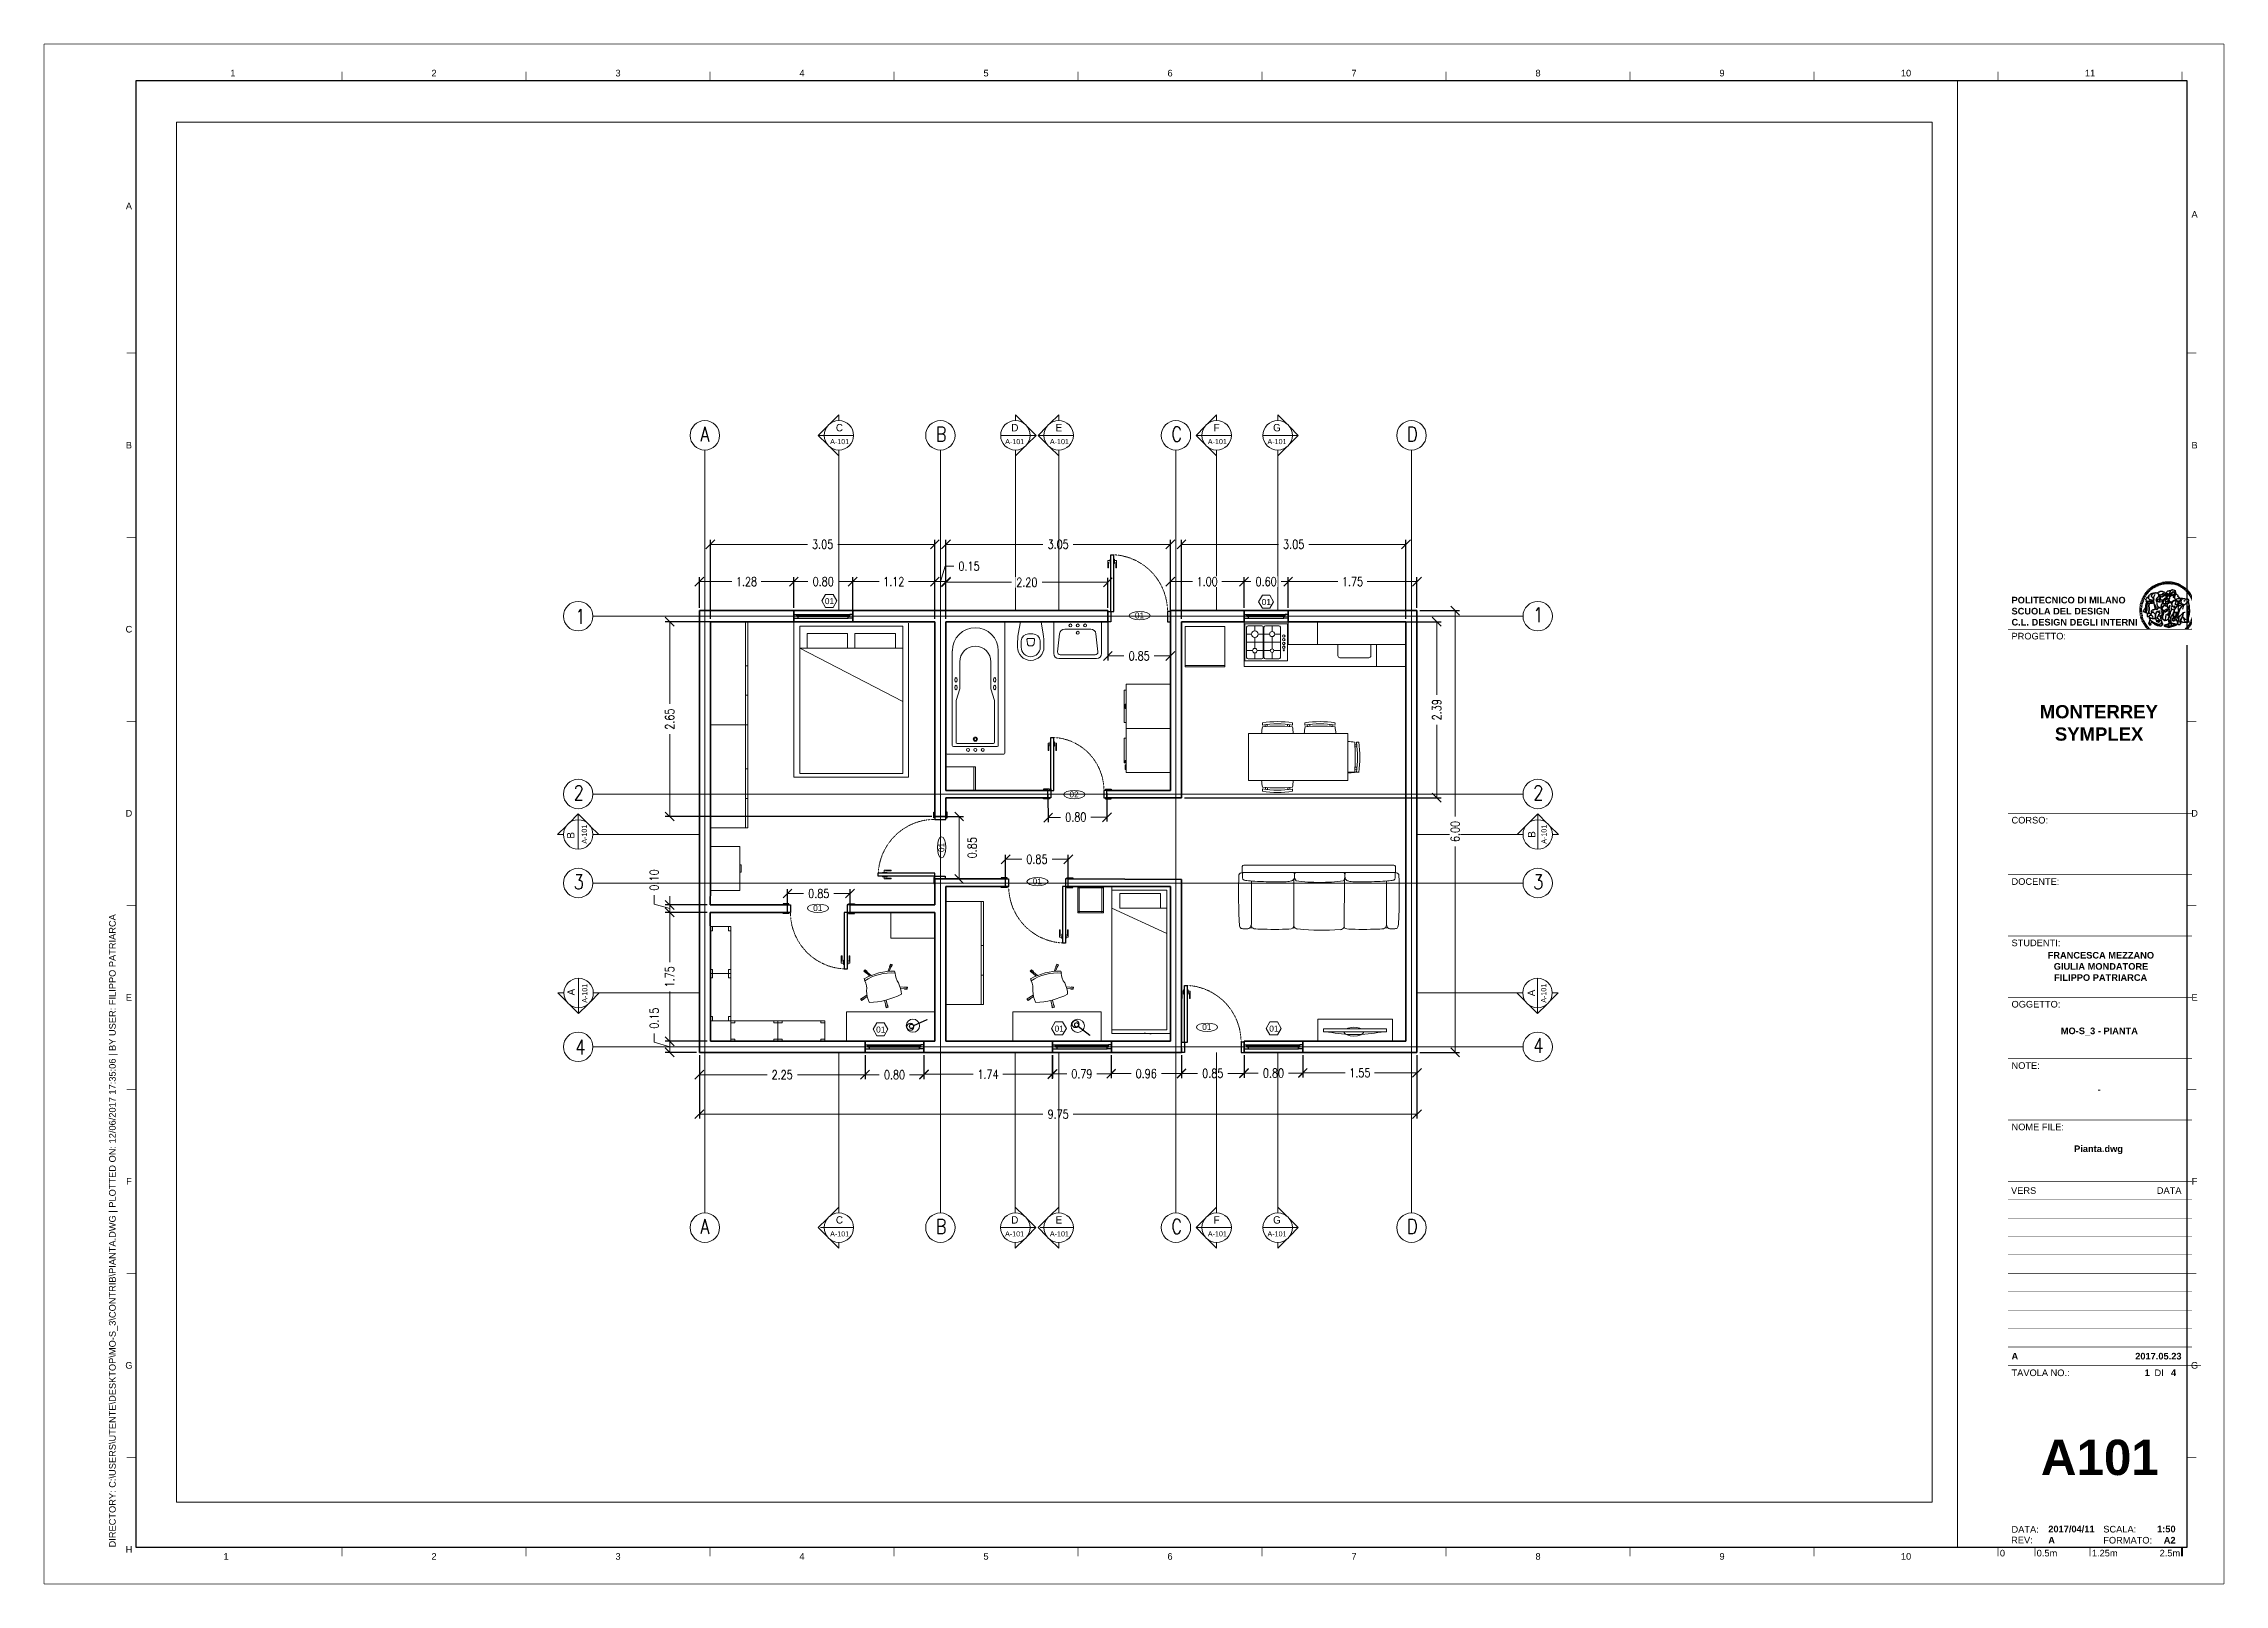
# Paper-space layout 'A711' of a CAD drawing. Header units: millimetres. Extents: x 0 to 593, y 0 to 419.
# The model-space entities are those that its viewports show. They can reach past a viewport. Long polylines and large blocks are cut down to what shows.
import ezdxf
from ezdxf.enums import TextEntityAlignment as Align

# ---------------------------------------------------------------- set-up
doc = ezdxf.new("R2010")
doc.units = ezdxf.units.MM
doc.set_wipeout_variables(frame=1)
doc.linetypes.add('TRATTEGGIATA2', pattern=[0.375, 0.25, -0.125])
for name, color, linetype, lineweight in [('A-ANNO-DIMS', 3, 'Continuous', 18), ('A-ANNO-SYMB', 3, 'Continuous', 18), ('A-ANNO-TEXT', 3, 'Continuous', 18), ('A-DOOR-FULL', 4, 'Continuous', 25), ('A-FURN', 8, 'Continuous', 18), ('A-GLAZ-FULL', 4, 'Continuous', 25), ('A-WALL-FULL-EXTR', 7, 'Continuous', 35), ('A-WALL-FULL-INTR', 7, 'Continuous', 35)]:
    doc.layers.add(name, color=color, linetype=linetype, lineweight=lineweight)
for name, color, linetype in [('G-ANNO-LOGO', 3, 'Continuous'), ('G-ANNO-TEXT', 3, 'Continuous'), ('G-ANNO-TTLB', 3, 'Continuous'), ('PORTE - doors', 252, 'Continuous'), ('viti', 6, 'Continuous')]:
    doc.layers.add(name, color=color, linetype=linetype)
doc.layers.add('G-ANNO-NPLT', color=210, linetype='Continuous', plot=False)
doc.styles.add('ARIAL', font='arial.ttf')
doc.styles.add('ARIAL-BOLD', font='')
doc.styles.add('E-ARIAL', font='arial.ttf')
doc.styles.add('E-ROMANS', font='romans.shx', dxfattribs={"width": 0.8})
doc.styles.get('ARIAL-BOLD').set_extended_font_data('Arial', bold=True)
doc.dimstyles.new('E-0100_ARW_18', dxfattribs={"dimscale": 0.001, "dimtxt": 180, "dimasz": 180, "dimexe": 90, "dimexo": 60, "dimgap": 90, "dimtad": 0, "dimzin": 0, "dimdsep": 46, "dimtxsty": 'E-ROMANS', "dimblk": 'OPEN90', "dimcen": 90, "dimclrd": 256, "dimclre": 256, "dimclrt": 256, "dimadec": 0, "dimazin": 0, "dimtfac": 1, "dimtmove": 1, "dimatfit": 3, "dimldrblk": 'OPEN90', "dimfxl": 1, "dimtfill": 1, "dimtolj": 1, "dimtzin": 0, "dimarcsym": 0})

psp = doc.layouts.new('A711')

msp = doc.modelspace()

# ---------------------------------------------------------------- texts
at = {"layer": 'A-ANNO-DIMS'}
for s, width, insert, char_height, attachment_point in [('C', 0.51526, (257.792, 178.993), 0.1, 1), ('D', 0.51526, (260.272, 178.993), 0.1, 3), ('E', 0.51526, (260.778, 178.993), 0.1, 1), ('F', 0.51526, (262.924, 178.993), 0.1, 1), ('G', 0.51526, (263.836, 178.993), 0.1, 3), ('A-101', 1.32288, (257.714, 178.789), 0.07, 1), ('A-101', 1.32288, (260.35, 178.789), 0.07, 3), ('A-101', 1.32288, (260.7, 178.789), 0.07, 1), ('A-101', 1.32288, (262.846, 178.789), 0.07, 1), ('A-101', 1.32288, (263.914, 178.789), 0.07, 3), ('A-101', 1.32288, (257.714, 168.027), 0.07, 1), ('C', 0.51526, (257.792, 168.231), 0.1, 1), ('A-101', 1.32288, (260.349, 168.027), 0.07, 3), ('D', 0.51526, (260.271, 168.231), 0.1, 3), ('A-101', 1.32288, (260.7, 168.027), 0.07, 1), ('E', 0.51526, (260.778, 168.231), 0.1, 1), ('A-101', 1.32288, (262.846, 168.027), 0.07, 1), ('F', 0.51526, (262.924, 168.231), 0.1, 1), ('A-101', 1.32288, (263.914, 168.027), 0.07, 3), ('G', 0.51526, (263.836, 168.231), 0.1, 3)]:
    msp.add_mtext_dynamic_manual_height_columns(s, width=width, gutter_width=12.5, heights=[0], dxfattribs=dict(at, insert=insert, char_height=char_height, attachment_point=attachment_point))
at = {"layer": 'A-ANNO-DIMS', "rotation": 90}
for s, width, insert, char_height, attachment_point in [('B', 0.51526, (254.139, 173.361), 0.1, 1), ('A-101', 1.32288, (254.339, 173.292), 0.07, 1), ('B', 0.51526, (267.195, 173.372), 0.1, 1), ('A-101', 1.32288, (267.377, 173.291), 0.07, 1), ('A', 0.51526, (254.144, 171.32), 0.1, 3), ('A-101', 1.32288, (254.344, 171.388), 0.07, 3), ('A', 0.51526, (267.192, 171.308), 0.1, 3), ('A-101', 1.32288, (267.374, 171.389), 0.07, 3)]:
    msp.add_mtext_dynamic_manual_height_columns(s, width=width, gutter_width=12.5, heights=[0], dxfattribs=dict(at, insert=insert, char_height=char_height, attachment_point=attachment_point))
at = {"layer": 'A-ANNO-SYMB', "color": 7, "style": 'ARIAL'}
for p in [(258.338, 170.726), (260.763, 170.739), (263.68, 170.739)]:
    msp.add_text('01', height=0.0816, rotation=359.8326, dxfattribs=at).set_placement(p)
msp.add_text('01', height=0.0816, dxfattribs=at).set_placement((262.769, 170.761))
at = {"layer": 'A-ANNO-TEXT', "char_height": 0.2, "attachment_point": 1, "style": 'E-ROMANS'}
for s, insert in [('A', (255.951, 178.955)), ('B', (259.151, 178.955)), ('C', (262.351, 178.955)), ('D', (265.551, 178.955)), ('1', (254.253, 176.479)), ('1', (267.267, 176.499)), ('2', (254.23, 174.083)), ('2', (267.267, 174.083)), ('3', (254.23, 172.874)), ('3', (267.267, 172.874)), ('4', (254.253, 170.629)), ('4', (267.267, 170.649)), ('A', (255.951, 168.193)), ('B', (259.151, 168.193)), ('C', (262.351, 168.193)), ('D', (265.551, 168.193))]:
    msp.add_mtext_dynamic_manual_height_columns(s, width=0.34021, gutter_width=9, heights=[0], dxfattribs=dict(at, insert=insert))

# ---------------------------------------------------------------- blocks, each defined once
blk = doc.blocks.new('*U80')
at = {"layer": 'G-ANNO-TTLB', "const_width": 0.18}
for points in [[(0, -2.5), (0, 0)], [(10, 0), (10, -2.5)], [(25, 0), (25, -2.5)]]:
    blk.add_lwpolyline(points, dxfattribs=at)
at = {"layer": 'G-ANNO-TTLB'}
blk.add_lwpolyline([(50, 0, 0.48, 0.48, 0), (50, -2.5, 0.48, 0.48, 0)], format="xyseb", dxfattribs=at)
at = {"layer": 'G-ANNO-TEXT', "style": 'E-ARIAL'}
blk.add_text('0', height=1.8, dxfattribs=at).set_placement((1.2, -0.7), align=Align.TOP_CENTER)
for s, p in [('0.5m', (10.5, -2.5)), ('1.25m', (25.5, -2.5))]:
    blk.add_text(s, height=1.8, dxfattribs=at).set_placement(p)
blk.add_text('2.5m', height=1.8, dxfattribs=at).set_placement((49.5, -2.5), align=Align.RIGHT)
blk = doc.blocks.new('1')
at = {"layer": 'G-ANNO-TTLB'}
for p, q in [((25, 408.41), (25, 10)), ((582.41, 408.41), (25, 408.41)), ((582.41, 10), (582.41, 408.41)), ((25, 10), (582.41, 10))]:
    blk.add_line(p, q, dxfattribs=at)
at = {"layer": 'G-ANNO-TTLB', "const_width": 0.18, "flags": 128}
for points in [[(81, 410.91), (81, 408.41)], [(131, 410.91), (131, 408.41)], [(181, 410.91), (181, 408.41)], [(231, 410.91), (231, 408.41)], [(281, 410.91), (281, 408.41)], [(331, 410.91), (331, 408.41)], [(381, 410.91), (381, 408.41)], [(431, 410.91), (431, 408.41)], [(481, 410.91), (481, 408.41)], [(531, 410.91), (531, 408.41)], [(581, 410.91), (581, 408.41)], [(25, 334.41), (22.5, 334.41)], [(584.91, 334.41), (582.41, 334.41)], [(25, 284.41), (22.5, 284.41)], [(584.91, 284.41), (582.41, 284.41)], [(25, 234.41), (22.5, 234.41)], [(584.91, 234.41), (582.41, 234.41)], [(25, 184.41), (22.5, 184.41)], [(584.91, 184.41), (582.41, 184.41)], [(25, 134.41), (22.5, 134.41)], [(584.91, 134.41), (582.41, 134.41)], [(25, 84.41), (22.5, 84.41)], [(584.91, 84.41), (582.41, 84.41)], [(25, 34.41), (22.5, 34.41)], [(584.91, 34.41), (582.41, 34.41)], [(81, 10), (81, 7.5)], [(131, 10), (131, 7.5)], [(181, 10), (181, 7.5)], [(231, 10), (231, 7.5)], [(281, 10), (281, 7.5)], [(331, 10), (331, 7.5)], [(381, 10), (381, 7.5)], [(431, 10), (431, 7.5)], [(481, 10), (481, 7.5)], [(531, 10), (531, 7.5)], [(581, 10), (581, 7.5)]]:
    blk.add_lwpolyline(points, dxfattribs=at)
blk.add_blockref('*U80', (531, 10))
at = {"layer": 'G-ANNO-TEXT', "style": 'ARIAL'}
for s, p in [('1', (51.35, 410.49)), ('2', (106, 410.49)), ('3', (156, 410.49)), ('4', (206, 410.49)), ('5', (256, 410.49)), ('6', (306, 410.49)), ('7', (356, 410.49)), ('8', (406, 410.49)), ('9', (456, 410.49)), ('10', (506, 410.49)), ('11', (556, 410.49)), ('A', (23.09, 374.39)), ('A', (584.4, 372.12)), ('B', (23.09, 309.41)), ('B', (584.4, 309.41)), ('C', (23.09, 259.41)), ('C', (584.4, 259.41)), ('D', (23.09, 209.41)), ('D', (584.4, 209.41)), ('E', (23.09, 159.41)), ('E', (584.4, 159.41)), ('F', (23.09, 109.41)), ('F', (584.4, 109.41)), ('G', (23.09, 59.41)), ('G', (584.4, 59.41)), ('H', (23.09, 9.41)), ('1', (49.49, 7.51)), ('2', (106, 7.51)), ('3', (156, 7.51)), ('4', (206, 7.51)), ('5', (256, 7.51)), ('6', (306, 7.51)), ('7', (356, 7.51)), ('8', (406, 7.51)), ('9', (456, 7.51)), ('10', (506, 7.51))]:
    blk.add_text(s, height=1.8, dxfattribs=at).set_placement(p, align=Align.MIDDLE_CENTER)
at = {"layer": 'G-ANNO-TEXT', "insert": (17.7, 9.95), "char_height": 1.8, "attachment_point": 1, "rotation": 90, "style": 'ARIAL'}
blk.add_mtext_dynamic_manual_height_columns('DIRECTORY: C:\\\\USERS\\\\UTENTE\\\\DESKTOP\\\\MO-S_3\\\\CONTRIB\\\\PIANTA.DWG | PLOTTED ON: 12/06/2017 17:35:06 | BY USER: FILIPPO PATRIARCA', width=412.209, gutter_width=9, heights=[0], dxfattribs=at)
blk = doc.blocks.new('logoPolimi')
for p, q in [((-1.49, 1.84), (-1.36, 1.68)), ((-1.41, 1.91), (-1.28, 1.74)), ((-1.32, 1.97), (-1.2, 1.8)), ((-1.22, 2.03), (-1.11, 1.85)), ((-1.13, 2.09), (-1.03, 1.9)), ((-1.03, 2.14), (-0.94, 1.95)), ((-0.93, 2.18), (-0.84, 1.99)), ((-0.83, 2.22), (-0.75, 2.03)), ((-0.72, 2.26), (-0.66, 2.06)), ((-0.61, 2.29), (-0.56, 2.09)), ((-0.51, 2.32), (-0.46, 2.11)), ((-0.4, 2.34), (-0.36, 2.13)), ((-0.29, 2.35), (-0.26, 2.14)), ((-0.18, 2.36), (-0.16, 2.15)), ((-0.07, 2.37), (-0.06, 2.16)), ((0.04, 2.37), (0.04, 2.16)), ((0.15, 2.36), (0.14, 2.16)), ((0.26, 2.36), (0.24, 2.15)), ((0.37, 2.34), (0.34, 2.13)), ((0.48, 2.32), (0.44, 2.12)), ((0.59, 2.3), (0.54, 2.09)), ((0.69, 2.27), (0.63, 2.07)), ((0.8, 2.23), (0.73, 2.03)), ((0.9, 2.19), (0.82, 2)), ((1, 2.15), (0.91, 1.96)), ((1.1, 2.1), (1, 1.91)), ((1.2, 2.04), (1.09, 1.86)), ((1.29, 1.99), (1.18, 1.81)), ((1.38, 1.92), (1.26, 1.75)), ((1.47, 1.86), (1.34, 1.69)), ((-2.37, 0.12), (-2.16, 0.11)), ((-2.37, 0.01), (-2.16, 0.01)), ((-2.36, 0.23), (-2.15, 0.21)), ((-2.35, 0.34), (-2.14, 0.31)), ((-2.33, 0.45), (-2.12, 0.41)), ((-2.3, 0.55), (-2.1, 0.51)), ((-2.28, 0.66), (-2.07, 0.6)), ((-2.24, 0.77), (-2.04, 0.7)), ((-2.2, 0.87), (-2.01, 0.79)), ((-2.16, 0.97), (-1.97, 0.89)), ((-2.11, 1.07), (-1.93, 0.98)), ((-2.06, 1.17), (-1.88, 1.07)), ((-2.01, 1.26), (-1.83, 1.15)), ((-1.94, 1.36), (-1.77, 1.24)), ((-1.88, 1.45), (-1.71, 1.32)), ((-1.84, 0.03), (-1.82, 0.35)), ((-1.81, 1.53), (-1.65, 1.4)), ((-1.74, 1.61), (-1.58, 1.47)), ((-1.73, 0.59), (-1.73, 0.59)), ((-1.73, 0.59), (-1.73, 0.59)), ((-1.66, 1.69), (-1.51, 1.54)), ((-1.65, 0.57), (-1.65, 0.57)), ((-1.59, 1.12), (-1.59, 1.12)), ((-1.58, 1.77), (-1.44, 1.61)), ((-1.51, 0.55), (-1.51, 0.55)), ((-1.51, 0.55), (-1.51, 0.55)), ((-1.31, 0.79), (-1.21, 0.75)), ((-1.21, 0.75), (-1.31, 0.79)), ((-1.21, 0.75), (-1.31, 0.79)), ((-1.21, 0.75), (-1.21, 0.75)), ((-1.21, 0.75), (-1.21, 0.75)), ((-1.19, 0.76), (-1.19, 0.76)), ((-1.19, 0.76), (-1.19, 0.76)), ((-1.17, 0.99), (-1.18, 0.99)), ((-1.18, 0.99), (-1.17, 0.99)), ((-1.16, 0.57), (-1.16, 0.57)), ((-1.16, 0.57), (-1.16, 0.57)), ((-1.1, 0.01), (-0.99, 0.06)), ((-0.99, 0.06), (-1.1, 0.01)), ((-0.99, 0.06), (-1.1, 0.01)), ((-0.99, 0.06), (-0.99, 0.06)), ((-0.99, 0.06), (-0.99, 0.06)), ((-0.97, 0.79), (-0.98, 0.79)), ((-0.89, 0.84), (-0.97, 0.79)), ((-0.97, 0.79), (-0.89, 0.84)), ((-0.96, 1.41), (-0.96, 1.41)), ((-0.96, 1.41), (-0.96, 1.41)), ((-0.89, 0.84), (-0.82, 0.87)), ((-0.82, 0.87), (-0.89, 0.84)), ((-0.89, 0.84), (-0.82, 0.87)), ((-0.88, 0.83), (-0.89, 0.84)), ((-0.85, 1.39), (-0.85, 1.39)), ((-0.85, 1.39), (-0.85, 1.39)), ((-0.84, 0.14), (-0.84, 0.14)), ((-0.77, 1.08), (-0.78, 1.08)), ((-0.78, 1.08), (-0.77, 1.08)), ((-0.61, 1.12), (-0.77, 1.08)), ((-0.77, 1.08), (-0.61, 1.12)), ((-0.77, 1.08), (-0.61, 1.12)), ((-0.75, 1.3), (-0.76, 1.29)), ((-0.76, 1.29), (-0.75, 1.3)), ((-0.65, 0.99), (-0.7, 0.96)), ((-0.69, 0.18), (-0.68, 0.18)), ((-0.66, 0.93), (-0.66, 0.93)), ((-0.66, 0.93), (-0.64, 0.93)), ((-0.66, 0.93), (-0.66, 0.93)), ((-0.66, 0.93), (-0.66, 0.93)), ((-0.63, 1.01), (-0.63, 1.01)), ((-0.63, 1.01), (-0.62, 1.01)), ((-0.63, 0.66), (-0.63, 0.66)), ((-0.6, 1.12), (-0.61, 1.12)), ((-0.61, 1.12), (-0.6, 1.12)), ((-0.61, 1.12), (-0.6, 1.12)), ((-0.61, 0.86), (-0.57, 0.85)), ((-0.57, 0.85), (-0.61, 0.86)), ((-0.61, 0.86), (-0.57, 0.85)), ((-0.53, 1.08), (-0.6, 1.12)), ((-0.6, 1.12), (-0.6, 1.11)), ((-0.6, 1.12), (-0.53, 1.08)), ((-0.57, 0.8), (-0.59, 0.8)), ((-0.57, 0.85), (-0.53, 0.84)), ((-0.57, 0.85), (-0.57, 0.85)), ((-0.57, 0.85), (-0.57, 0.85)), ((-0.57, 0.85), (-0.53, 0.84)), ((-0.56, 0.29), (-0.49, 0.48)), ((-0.56, 0.14), (-0.56, 0.29)), ((-0.5, 0.11), (-0.56, 0.14)), ((-0.53, 0.84), (-0.51, 0.84)), ((-0.53, 0.84), (-0.51, 0.84)), ((-0.53, 0.84), (-0.53, 0.84)), ((-0.51, 0.11), (-0.51, 0.11)), ((-0.51, 0.11), (-0.51, 0.11)), ((-0.34, 0.33), (-0.5, 0.11)), ((-0.49, 0.48), (-0.41, 0.55)), ((-0.42, 0.8), (-0.47, 0.79)), ((-0.42, 0.8), (-0.47, 0.79)), ((-0.47, 0.79), (-0.45, 0.76)), ((-0.47, 0.79), (-0.45, 0.76)), ((-0.45, 1.14), (-0.42, 1.11)), ((-0.42, 1.26), (-0.36, 1.22)), ((-0.41, 0.55), (-0.34, 0.49)), ((-0.4, 1.37), (-0.38, 1.38)), ((-0.39, 1.37), (-0.4, 1.37)), ((-0.35, 1.33), (-0.4, 1.37)), ((-0.39, 1.24), (-0.4, 1.23)), ((-0.38, 1.14), (-0.38, 1.14)), ((-0.34, 0.49), (-0.09, 0.48)), ((-0.16, 0.32), (-0.34, 0.33)), ((-0.14, 0.32), (-0.31, 0.34)), ((-0.28, 1.3), (-0.29, 1.3)), ((-0.28, 1.3), (-0.28, 1.3)), ((-0.16, 1.24), (-0.16, 1.25)), ((-0.16, 1.25), (-0.16, 1.25)), ((-0.16, 0.49), (-0.14, 0.64)), ((-0.06, 0.27), (-0.16, 0.32)), ((-0.1, 0.88), (-0.09, 0.87)), ((-0.08, 1.37), (-0.08, 1.38)), ((-0.08, 1.23), (-0.05, 1.21)), ((-0.05, 1.21), (-0.08, 1.23)), ((-0.08, 1.23), (-0.05, 1.21)), ((-0.03, 0.26), (-0.06, 0.27)), ((-0.05, 1.21), (-0.04, 1.21)), ((-0.04, 1.21), (-0.05, 1.21)), ((-0.04, 1.21), (-0.04, 1.21)), ((-0.04, 1.21), (-0.04, 1.21)), ((-0.04, 0.48), (-0.03, 0.26)), ((0.03, 1.15), (0.03, 1.15)), ((0.03, 0.66), (0.03, 0.67)), ((0.07, 0.58), (0.07, 0.57)), ((0.1, 1.18), (0.1, 1.18)), ((0.1, 0.84), (0.1, 0.84)), ((0.13, 1.32), (0.17, 1.19)), ((0.14, 0.71), (0.34, 0.65)), ((0.31, 0.56), (0.17, 0.63)), ((0.27, 1.61), (0.27, 1.61)), ((0.27, 1.61), (0.27, 1.61)), ((0.27, 1.61), (0.27, 1.61)), ((0.29, 1.29), (0.29, 1.29)), ((0.29, 1.29), (0.29, 1.29)), ((0.29, 1.29), (0.29, 1.29)), ((0.29, 1.29), (0.29, 1.29)), ((0.33, 0.49), (0.34, 0.49)), ((0.33, 0.03), (0.35, 0.03)), ((0.33, 0.03), (0.35, 0.03)), ((0.34, 0.65), (0.34, 0.64)), ((0.35, 0.03), (0.57, 0.06)), ((0.35, 0.03), (0.57, 0.06)), ((0.35, 0.03), (0.35, 0.03)), ((0.35, 0.03), (0.35, 0.03)), ((0.38, 1.36), (0.37, 1.35)), ((0.38, 0.34), (0.37, 0.34)), ((0.38, 0.34), (0.38, 0.34)), ((0.43, 0.67), (0.39, 0.64)), ((0.49, 1.05), (0.51, 1.13)), ((0.51, 1.13), (0.49, 1.05)), ((0.49, 1.05), (0.51, 1.13)), ((0.51, 1.31), (0.5, 1.29)), ((0.51, 1.13), (0.52, 1.23)), ((0.52, 1.23), (0.51, 1.23)), ((0.51, 1.23), (0.52, 1.23)), ((0.52, 1.23), (0.51, 1.13)), ((0.51, 1.13), (0.52, 1.23)), ((0.52, 1.24), (0.6, 1.37)), ((0.52, 1.23), (0.6, 1.36)), ((0.6, 1.36), (0.52, 1.23)), ((0.52, 1.23), (0.52, 1.23)), ((0.52, 1.23), (0.52, 1.24)), ((0.52, 1.23), (0.52, 1.23)), ((0.55, 1.07), (0.53, 1.06)), ((0.53, 1.04), (0.53, 1.06)), ((0.53, 1.05), (0.53, 1.04)), ((0.54, 0.3), (0.63, 0.32)), ((0.54, -0.08), (0.61, 0.06)), ((0.61, 0.06), (0.54, -0.08)), ((0.54, -0.08), (0.61, 0.06)), ((0.56, 0.19), (0.59, 0.21)), ((0.57, 1.07), (0.57, 1.07)), ((0.57, 1.07), (0.57, 1.07)), ((0.57, 1.07), (0.57, 1.07)), ((0.57, 1.07), (0.57, 1.07)), ((0.57, 1.07), (0.57, 1.07)), ((0.57, 1.07), (0.57, 1.07)), ((0.57, 1.07), (0.57, 1.07)), ((0.58, 0.3), (0.59, 0.29)), ((0.59, 0.78), (0.59, 0.79)), ((0.59, 0.79), (0.59, 0.79)), ((0.59, 0.79), (0.59, 0.79)), ((0.59, 0.79), (0.59, 0.78)), ((0.61, 0.06), (0.6, 0.07)), ((0.6, 0.07), (0.61, 0.06)), ((0.61, 0.06), (0.61, 0.07)), ((0.62, 0.21), (0.65, 0.22)), ((0.64, 1.37), (0.65, 1.37)), ((0.69, 0.86), (0.68, 0.86)), ((0.68, 0.86), (0.69, 0.86)), ((0.68, 0.76), (0.68, 0.76)), ((0.76, 0.26), (0.76, 0.26)), ((0.82, 0.35), (0.84, 0.36)), ((0.82, 0.35), (0.82, 0.35)), ((0.84, 0.36), (0.84, 0.37)), ((0.85, 0.34), (1.05, 0.35)), ((0.93, 1.05), (0.93, 1.05)), ((0.93, 1.05), (0.93, 1.05)), ((0.93, 1.05), (0.93, 1.04)), ((0.93, 1.05), (0.93, 1.05)), ((0.97, 0.66), (0.96, 0.66)), ((1.01, 0.97), (0.98, 0.96)), ((1.17, 0.96), (1.17, 0.95)), ((1.17, 0.95), (1.17, 0.95)), ((1.34, 0.37), (1.26, 0.04)), ((1.27, 0.37), (1.27, 0.38)), ((1.28, 0.95), (1.28, 0.95)), ((1.37, 0.73), (1.46, 0.81)), ((1.41, 0.4), (1.41, 0.41)), ((1.56, 1.79), (1.42, 1.63)), ((1.64, 1.71), (1.49, 1.56)), ((1.49, 0.9), (1.57, 0.92)), ((1.72, 1.63), (1.56, 1.49)), ((1.67, 0.6), (1.57, 0.53)), ((1.79, 1.55), (1.63, 1.41)), ((1.86, 1.47), (1.7, 1.34)), ((1.93, 1.38), (1.76, 1.26)), ((1.99, 1.29), (1.81, 1.17)), ((2.05, 1.19), (1.87, 1.09)), ((2.1, 1.1), (1.92, 1)), ((2.15, 1), (1.96, 0.91)), ((2.19, 0.9), (2, 0.82)), ((2.23, 0.79), (2.04, 0.72)), ((2.27, 0.69), (2.07, 0.63)), ((2.3, 0.58), (2.09, 0.53)), ((2.32, 0.47), (2.12, 0.43)), ((2.34, 0.37), (2.13, 0.33)), ((2.36, 0.26), (2.15, 0.23)), ((2.37, 0.15), (2.16, 0.13)), ((2.37, 0.04), (2.16, 0.03)), ((-2.37, -0.1), (-2.16, -0.09)), ((-2.36, -0.21), (-2.15, -0.19)), ((-2.35, -0.32), (-2.14, -0.29)), ((-2.33, -0.43), (-2.12, -0.39)), ((-2.31, -0.54), (-2.1, -0.49)), ((-2.28, -0.65), (-2.08, -0.59)), ((-2.25, -0.75), (-2.05, -0.69)), ((-2.21, -0.86), (-2.02, -0.78)), ((-2.17, -0.96), (-1.98, -0.87)), ((-2.12, -1.06), (-1.93, -0.96)), ((-2.07, -1.16), (-1.89, -1.05)), ((-2.04, -0.15), (-1.97, -0.2)), ((-2.01, -1.25), (-1.84, -1.14)), ((-1.95, -1.34), (-1.78, -1.22)), ((-1.89, -1.43), (-1.72, -1.31)), ((-1.82, -1.52), (-1.66, -1.38)), ((-1.75, -1.6), (-1.59, -1.46)), ((-1.67, -1.68), (-1.52, -1.53)), ((-1.58, -0.12), (-1.6, -0.18)), ((-1.6, -0.18), (-1.58, -0.28)), ((-1.57, -0.54), (-1.59, -0.54)), ((-1.59, -0.54), (-1.59, -0.54)), ((-1.59, -1.76), (-1.45, -1.6)), ((-1.56, -0.32), (-1.56, -0.31)), ((-1.56, -0.31), (-1.56, -0.31)), ((-1.53, -0.65), (-1.53, -0.65)), ((-1.53, -0.65), (-1.53, -0.65)), ((-1.51, -1.83), (-1.37, -1.67)), ((-1.48, -0.86), (-1.48, -0.85)), ((-1.42, -0.37), (-1.42, -0.37)), ((-1.42, -1.9), (-1.29, -1.73)), ((-1.38, -0.46), (-1.38, -0.46)), ((-1.33, -1.96), (-1.21, -1.79)), ((-1.31, -0.24), (-1.31, -0.23)), ((-1.31, -0.23), (-1.31, -0.24)), ((-1.23, -0.19), (-1.23, -0.19)), ((-1.23, -0.19), (-1.23, -0.19)), ((-1.23, -0.19), (-1.23, -0.19)), ((-1.23, -0.19), (-1.23, -0.19)), ((-1.01, -0.39), (-1.02, -0.39)), ((-1.02, -0.39), (-1.01, -0.39)), ((-1.02, -0.7), (-1.02, -0.7)), ((-1.02, -0.7), (-1.02, -0.7)), ((-1.02, -0.7), (-1.02, -0.7)), ((-0.79, -0.51), (-0.83, -0.58)), ((-0.83, -0.58), (-0.79, -0.51)), ((-0.83, -0.58), (-0.79, -0.51)), ((-0.78, -1.05), (-0.83, -0.94)), ((-0.83, -0.94), (-0.78, -1.05)), ((-0.83, -0.94), (-0.83, -0.94)), ((-0.83, -0.94), (-0.78, -1.05)), ((-0.82, -1.23), (-0.82, -1.23)), ((-0.82, -1.23), (-0.77, -1.23)), ((-0.77, -1.23), (-0.82, -1.23)), ((-0.82, -1.23), (-0.82, -1.23)), ((-0.77, -1.23), (-0.82, -1.23)), ((-0.75, -0.96), (-0.8, -0.89)), ((-0.8, -0.89), (-0.79, -0.92)), ((-0.79, -0.92), (-0.8, -0.89)), ((-0.8, -0.89), (-0.75, -0.96)), ((-0.79, -0.92), (-0.8, -0.89)), ((-0.8, -0.89), (-0.8, -0.89)), ((-0.8, -0.89), (-0.75, -0.96)), ((-0.79, -0.92), (-0.78, -0.95)), ((-0.78, -0.95), (-0.79, -0.92)), ((-0.78, -0.95), (-0.79, -0.92)), ((-0.77, -0.49), (-0.78, -0.48)), ((-0.78, -0.48), (-0.77, -0.49)), ((-0.78, -0.95), (-0.76, -1)), ((-0.76, -1), (-0.78, -0.95)), ((-0.76, -1), (-0.78, -0.95)), ((-0.71, -0.89), (-0.75, -0.87)), ((-0.75, -0.87), (-0.71, -0.89)), ((-0.75, -0.87), (-0.71, -0.89)), ((-0.72, -1.01), (-0.75, -0.96)), ((-0.75, -0.96), (-0.72, -1.01)), ((-0.75, -0.96), (-0.72, -1.01)), ((-0.64, -0.93), (-0.71, -0.89)), ((-0.71, -0.89), (-0.64, -0.93)), ((-0.71, -0.89), (-0.64, -0.93)), ((-0.66, -0.53), (-0.66, -0.53)), ((-0.66, -0.53), (-0.66, -0.53)), ((-0.66, -0.53), (-0.66, -0.53)), ((-0.39, -0.81), (-0.51, -0.69)), ((-0.51, -1.04), (-0.5, -1.04)), ((-0.48, -0.42), (-0.48, -0.42)), ((-0.48, -0.42), (-0.48, -0.42)), ((-0.48, -0.42), (-0.48, -0.42)), ((-0.41, -0.51), (-0.41, -0.51)), ((-0.38, -0.05), (-0.39, -0.12)), ((-0.39, -0.12), (-0.37, -0.1)), ((-0.35, -0.14), (-0.37, -0.08)), ((-0.37, -0.09), (-0.37, -0.09)), ((-0.33, -0.12), (-0.35, -0.14)), ((-0.32, -0.14), (-0.35, -0.14)), ((-0.35, -0.18), (-0.34, -0.22)), ((-0.34, -0.08), (-0.29, -0.16)), ((-0.34, -0.22), (-0.34, -0.22)), ((-0.27, -0.17), (-0.32, -0.14)), ((-0.25, -0.91), (-0.26, -0.9)), ((-0.26, -1.29), (0.1, -1.2)), ((0.1, -1.2), (-0.26, -1.29)), ((0.08, -1.4), (-0.26, -1.29)), ((-0.26, -1.29), (0.08, -1.4)), ((-0.26, -1.38), (-0.26, -1.29)), ((-0.26, -1.29), (-0.26, -1.29)), ((-0.26, -1.29), (-0.26, -1.38)), ((-0.26, -1.29), (0.08, -1.4)), ((-0.26, -1.29), (-0.26, -1.29)), ((0.08, -1.49), (-0.26, -1.38)), ((-0.26, -1.38), (0.09, -1.49)), ((-0.14, -0.15), (-0.16, -0.13)), ((-0.11, -0.04), (-0.12, -0.05)), ((-0.04, -0.41), (-0.01, -0.44)), ((-0.01, -0.44), (-0.04, -0.41)), ((-0.04, -0.41), (-0.01, -0.44)), ((0.07, -0.84), (0.07, -0.84)), ((0.07, -0.84), (0.07, -0.84)), ((0.1, -1.2), (0.08, -1.32)), ((0.08, -1.32), (0.13, -1.2)), ((0.08, -1.4), (0.72, -1.22)), ((0.72, -1.22), (0.08, -1.4)), ((0.08, -1.4), (0.72, -1.22)), ((0.72, -1.31), (0.08, -1.49)), ((0.08, -1.44), (0.08, -1.4)), ((0.08, -1.4), (0.08, -1.44)), ((0.08, -1.4), (0.08, -1.49)), ((0.08, -1.49), (0.08, -1.44)), ((0.08, -1.44), (0.08, -1.44)), ((0.08, -1.44), (0.08, -1.45)), ((0.08, -1.45), (0.08, -1.46)), ((0.08, -1.46), (0.08, -1.49)), ((0.1, -1.01), (0.09, -0.86)), ((0.1, -1.01), (0.09, -0.86)), ((0.09, -1.49), (0.72, -1.31)), ((0.1, -1.2), (0.12, -1.04)), ((0.12, -1.04), (0.1, -1.2)), ((0.13, -1.2), (0.1, -1.2)), ((0.1, -1.2), (0.13, -1.2)), ((0.13, -1.2), (0.1, -1.2)), ((0.1, -1.2), (0.1, -1.2)), ((0.11, -0.44), (0.11, -0.44)), ((0.11, -0.44), (0.11, -0.44)), ((0.12, -0.21), (0.12, -0.21)), ((0.12, -0.21), (0.12, -0.21)), ((0.12, -0.21), (0.12, -0.21)), ((0.12, -0.21), (0.12, -0.21)), ((0.12, -0.21), (0.12, -0.21)), ((0.12, -0.21), (0.12, -0.21)), ((0.12, -0.21), (0.12, -0.21)), ((0.12, -0.21), (0.12, -0.21)), ((0.12, -0.21), (0.12, -0.21)), ((0.12, -0.21), (0.12, -0.21)), ((0.12, -0.21), (0.12, -0.21)), ((0.12, -0.21), (0.12, -0.21)), ((0.12, -0.21), (0.12, -0.21)), ((0.12, -0.56), (0.14, -0.53)), ((0.14, -0.53), (0.12, -0.56)), ((0.12, -0.56), (0.14, -0.53)), ((0.12, -1.04), (0.12, -1.04)), ((0.12, -1.04), (0.12, -1.04)), ((0.12, -1.04), (0.12, -1.04)), ((0.21, -0.99), (0.13, -1.2)), ((0.13, -1.2), (0.21, -0.99)), ((0.36, -1.14), (0.13, -1.2)), ((0.13, -1.2), (0.26, -1.17)), ((0.14, -0.53), (0.16, -0.49)), ((0.16, -0.49), (0.14, -0.53)), ((0.14, -0.53), (0.16, -0.49)), ((0.16, -0.49), (0.16, -0.49)), ((0.16, -0.49), (0.16, -0.49)), ((0.28, -1.19), (0.21, -0.99)), ((0.21, -0.99), (0.31, -1.27)), ((0.24, -0.17), (0.24, -0.16)), ((0.24, -0.16), (0.24, -0.17)), ((0.25, -0.84), (0.25, -0.88)), ((0.25, -0.88), (0.25, -0.84)), ((0.25, -0.88), (0.25, -0.84)), ((0.25, -0.88), (0.29, -1.17)), ((0.26, -0.88), (0.25, -0.88)), ((0.31, -1.27), (0.25, -0.88)), ((0.26, -1.17), (0.28, -1.16)), ((0.28, -1.16), (0.36, -1.14)), ((0.29, -1.17), (0.28, -1.19)), ((0.36, -1.14), (0.72, -1.22)), ((0.72, -1.22), (0.36, -1.14)), ((0.49, -0.31), (0.49, -0.31)), ((0.49, -0.31), (0.49, -0.31)), ((0.5, -0.27), (0.5, -0.27)), ((0.51, -0.27), (0.51, -0.27)), ((0.72, -0.81), (0.75, -0.89)), ((0.72, -1.22), (0.72, -1.31)), ((0.72, -1.31), (0.72, -1.22)), ((0.74, -0.23), (0.74, -0.23)), ((0.74, -0.23), (0.75, -0.24)), ((0.75, -0.23), (0.75, -0.23)), ((0.86, -0.25), (0.82, -0.34)), ((0.87, -0.22), (0.86, -0.23)), ((0.87, -0.22), (0.86, -0.25)), ((0.96, -0.58), (0.96, -0.57)), ((1.05, -1.05), (1.04, -1.05)), ((1.28, -2), (1.17, -1.82)), ((1.37, -1.93), (1.25, -1.76)), ((1.31, -0.27), (1.3, -0.26)), ((1.3, -0.26), (1.3, -0.26)), ((1.3, -0.26), (1.3, -0.26)), ((1.3, -0.26), (1.31, -0.27)), ((1.3, -0.26), (1.3, -0.26)), ((1.46, -1.87), (1.33, -1.7)), ((1.54, -1.8), (1.41, -1.64)), ((1.63, -1.72), (1.48, -1.57)), ((1.71, -1.65), (1.55, -1.5)), ((1.78, -1.57), (1.62, -1.43)), ((1.85, -1.48), (1.69, -1.35)), ((1.92, -1.39), (1.75, -1.27)), ((1.98, -1.3), (1.81, -1.19)), ((2.04, -1.21), (1.86, -1.1)), ((2.09, -1.11), (1.91, -1.01)), ((2.14, -1.01), (1.95, -0.92)), ((2.19, -0.91), (1.99, -0.83)), ((2.23, -0.81), (2.03, -0.74)), ((2.26, -0.7), (2.06, -0.64)), ((2.29, -0.6), (2.09, -0.55)), ((2.32, -0.49), (2.11, -0.45)), ((2.34, -0.38), (2.13, -0.35)), ((2.35, -0.27), (2.15, -0.25)), ((2.37, -0.08), (2.16, -0.07)), ((2.36, -0.16), (2.16, -0.15)), ((-1.24, -2.02), (-1.13, -1.84)), ((-1.14, -2.08), (-1.04, -1.89)), ((-1.04, -2.13), (-0.95, -1.94)), ((-0.94, -2.18), (-0.86, -1.98)), ((-0.84, -2.22), (-0.77, -2.02)), ((-0.74, -2.25), (-0.67, -2.05)), ((-0.63, -2.29), (-0.57, -2.08)), ((-0.52, -2.31), (-0.48, -2.11)), ((-0.42, -2.33), (-0.38, -2.13)), ((-0.31, -2.35), (-0.28, -2.14)), ((-0.2, -2.36), (-0.18, -2.15)), ((-0.09, -2.37), (-0.08, -2.16)), ((0.03, -2.37), (0.02, -2.16)), ((0.14, -2.37), (0.12, -2.16)), ((0.25, -2.36), (0.22, -2.15)), ((0.35, -2.34), (0.32, -2.14)), ((0.46, -2.32), (0.42, -2.12)), ((0.57, -2.3), (0.52, -2.1)), ((0.68, -2.27), (0.62, -2.07)), ((0.78, -2.24), (0.71, -2.04)), ((0.89, -2.2), (0.81, -2)), ((0.99, -2.15), (0.9, -1.96)), ((1.09, -2.11), (0.99, -1.92)), ((1.19, -2.05), (1.08, -1.87))]:
    blk.add_line(p, q)
for points in [[(-1.9, 0.12), (-1.94, 0.02), (-2.05, -0.09), (-2.05, -0.09)], [(-1.86, 0.38), (-1.86, 0.38), (-1.87, 0.19), (-1.9, 0.12)], [(-1.76, 0.6), (-1.76, 0.6), (-1.84, 0.57), (-1.86, 0.38)], [(-1.86, -0.04), (-1.84, 0.02), (-1.84, 0.03), (-1.84, 0.03)], [(-1.82, 0.78), (-1.83, 0.8), (-1.85, 0.86), (-1.83, 0.88)], [(-1.82, 0.78), (-1.83, 0.8), (-1.85, 0.86), (-1.83, 0.88)], [(-1.83, 0.88), (-1.81, 0.9), (-1.76, 0.96), (-1.76, 0.96)], [(-1.83, 0.88), (-1.81, 0.9), (-1.76, 0.96), (-1.76, 0.96)], [(-1.76, 0.6), (-1.83, 0.7), (-1.78, 0.74), (-1.78, 0.74)], [(-1.78, 0.74), (-1.79, 0.74), (-1.83, 0.7), (-1.76, 0.6)], [(-1.78, 0.74), (-1.8, 0.76), (-1.81, 0.78), (-1.82, 0.78)], [(-1.78, 0.74), (-1.8, 0.76), (-1.81, 0.78), (-1.82, 0.78)], [(-1.82, 0.35), (-1.81, 0.5), (-1.73, 0.59), (-1.73, 0.59)], [(-1.82, -0.19), (-1.73, -0.07), (-1.75, 0.14), (-1.75, 0.3)], [(-1.75, 0.33), (-1.75, 0.17), (-1.73, -0.05), (-1.8, -0.17)], [(-1.78, 0.74), (-1.75, 0.72), (-1.72, 0.69), (-1.68, 0.7)], [(-1.68, 0.7), (-1.72, 0.69), (-1.75, 0.72), (-1.78, 0.74)], [(-1.68, 0.7), (-1.72, 0.69), (-1.75, 0.72), (-1.78, 0.74)], [(-1.78, 0.74), (-1.78, 0.74), (-1.78, 0.74), (-1.78, 0.74)], [(-1.76, 0.96), (-1.68, 1.1), (-1.59, 1.12), (-1.59, 1.12)], [(-1.76, 0.96), (-1.68, 1.1), (-1.6, 1.12), (-1.6, 1.12)], [(-1.73, 0.59), (-1.74, 0.59), (-1.75, 0.6), (-1.76, 0.6)], [(-1.73, 0.59), (-1.74, 0.59), (-1.75, 0.6), (-1.76, 0.6)], [(-1.75, 0.3), (-1.76, 0.47), (-1.65, 0.57), (-1.65, 0.57)], [(-1.65, 0.57), (-1.65, 0.57), (-1.76, 0.5), (-1.75, 0.33)], [(-1.65, 0.57), (-1.68, 0.58), (-1.7, 0.58), (-1.73, 0.59)], [(-1.65, 0.57), (-1.68, 0.58), (-1.7, 0.58), (-1.73, 0.59)], [(-1.5, 0.71), (-1.53, 0.74), (-1.61, 0.71), (-1.68, 0.7)], [(-1.68, 0.7), (-1.61, 0.71), (-1.53, 0.73), (-1.5, 0.71)], [(-1.5, 0.71), (-1.53, 0.73), (-1.61, 0.71), (-1.68, 0.7)], [(-1.51, 0.55), (-1.56, 0.56), (-1.61, 0.56), (-1.65, 0.57)], [(-1.65, 0.57), (-1.61, 0.56), (-1.56, 0.56), (-1.51, 0.55)], [(-1.51, 0.55), (-1.56, 0.56), (-1.61, 0.56), (-1.65, 0.57)], [(-1.59, 1.12), (-1.6, 1.06), (-1.61, 0.99), (-1.61, 0.97)], [(-1.61, 0.97), (-1.61, 0.99), (-1.6, 1.06), (-1.59, 1.12)], [(-1.61, 0.97), (-1.61, 0.99), (-1.6, 1.06), (-1.59, 1.12)], [(-1.61, 0.97), (-1.61, 0.95), (-1.56, 0.88), (-1.54, 0.87)], [(-1.54, 0.87), (-1.56, 0.88), (-1.61, 0.95), (-1.61, 0.97)], [(-1.54, 0.87), (-1.56, 0.88), (-1.61, 0.96), (-1.61, 0.97)], [(-1.59, 1.12), (-1.59, 1.13), (-1.59, 1.15), (-1.58, 1.16)], [(-1.59, 1.12), (-1.59, 1.13), (-1.59, 1.15), (-1.58, 1.16)], [(-1.58, 1.16), (-1.57, 1.21), (-1.52, 1.23), (-1.49, 1.25)], [(-1.58, 1.16), (-1.57, 1.21), (-1.52, 1.23), (-1.49, 1.25)], [(-1.58, 0.36), (-1.58, 0.48), (-1.51, 0.55), (-1.51, 0.55)], [(-1.51, 0.55), (-1.51, 0.55), (-1.58, 0.48), (-1.58, 0.36)], [(-1.51, 0.55), (-1.51, 0.55), (-1.58, 0.48), (-1.58, 0.36)], [(-1.55, 0.04), (-1.55, 0.08), (-1.58, 0.25), (-1.58, 0.36)], [(-1.58, 0.36), (-1.58, 0.25), (-1.55, 0.08), (-1.55, 0.04)], [(-1.58, 0.36), (-1.58, 0.25), (-1.55, 0.08), (-1.55, 0.04)], [(-1.58, -0.12), (-1.57, -0.06), (-1.55, 0.02), (-1.55, 0.04)], [(-1.55, 0.04), (-1.55, 0.02), (-1.57, -0.06), (-1.58, -0.12)], [(-1.55, 0.04), (-1.55, 0.02), (-1.56, -0.04), (-1.57, -0.1)], [(-1.54, 0.87), (-1.52, 0.85), (-1.47, 0.83), (-1.44, 0.83)], [(-1.44, 0.83), (-1.47, 0.83), (-1.52, 0.85), (-1.54, 0.87)], [(-1.45, 0.83), (-1.47, 0.83), (-1.52, 0.85), (-1.54, 0.87)], [(-1.51, 0.55), (-1.33, 0.54), (-1.16, 0.57), (-1.16, 0.57)], [(-1.16, 0.57), (-1.16, 0.57), (-1.33, 0.54), (-1.51, 0.55)], [(-1.16, 0.57), (-1.16, 0.57), (-1.33, 0.54), (-1.51, 0.55)], [(-1.5, 0.71), (-1.46, 0.68), (-1.4, 0.62), (-1.33, 0.66)], [(-1.33, 0.66), (-1.4, 0.62), (-1.46, 0.68), (-1.5, 0.71)], [(-1.33, 0.66), (-1.4, 0.62), (-1.46, 0.68), (-1.5, 0.71)], [(-1.49, 1.25), (-1.46, 1.26), (-1.42, 1.33), (-1.39, 1.36)], [(-1.49, 1.25), (-1.46, 1.27), (-1.43, 1.34), (-1.39, 1.36)], [(-1.31, 0.79), (-1.33, 0.79), (-1.42, 0.83), (-1.45, 0.83)], [(-1.44, 0.83), (-1.42, 0.83), (-1.33, 0.79), (-1.31, 0.79)], [(-1.31, 0.79), (-1.33, 0.79), (-1.42, 0.83), (-1.44, 0.83)], [(-1.35, 1.1), (-1.4, 1.17), (-1.36, 1.23), (-1.29, 1.31)], [(-1.29, 1.31), (-1.36, 1.23), (-1.4, 1.17), (-1.35, 1.1)], [(-1.35, 1.1), (-1.4, 1.17), (-1.36, 1.23), (-1.29, 1.31)], [(-1.39, 1.36), (-1.35, 1.38), (-1.26, 1.4), (-1.19, 1.41)], [(-1.39, 1.36), (-1.35, 1.38), (-1.26, 1.4), (-1.19, 1.41)], [(-1.18, 0.99), (-1.24, 0.97), (-1.3, 1.03), (-1.35, 1.1)], [(-1.35, 1.1), (-1.3, 1.03), (-1.24, 0.97), (-1.18, 0.99)], [(-1.18, 1), (-1.24, 0.97), (-1.3, 1.03), (-1.35, 1.1)], [(-1.33, 0.66), (-1.28, 0.7), (-1.23, 0.73), (-1.21, 0.75)], [(-1.21, 0.75), (-1.23, 0.73), (-1.28, 0.7), (-1.33, 0.66)], [(-1.21, 0.75), (-1.23, 0.73), (-1.28, 0.7), (-1.33, 0.66)], [(-1.29, 1.31), (-1.22, 1.39), (-1.01, 1.41), (-0.96, 1.41)], [(-0.96, 1.41), (-1.01, 1.41), (-1.22, 1.39), (-1.29, 1.31)], [(-1.29, 1.31), (-1.22, 1.39), (-1.01, 1.41), (-0.96, 1.41)], [(-1.24, -0.02), (-1.21, -0.01), (-1.1, 0.01), (-1.1, 0.01)], [(-1.1, 0.01), (-1.1, 0.01), (-1.21, -0.01), (-1.24, -0.02)], [(-1.1, 0.01), (-1.1, 0.01), (-1.21, -0.01), (-1.24, -0.02)], [(-1.21, 0.75), (-1.2, 0.75), (-1.19, 0.76), (-1.19, 0.76)], [(-1.19, 0.76), (-1.19, 0.76), (-1.2, 0.75), (-1.21, 0.75)], [(-1.19, 0.76), (-1.19, 0.76), (-1.2, 0.76), (-1.21, 0.75)], [(-1.19, 1.41), (-1.11, 1.43), (-0.97, 1.41), (-0.97, 1.41)], [(-1.19, 1.41), (-1.12, 1.43), (-0.98, 1.41), (-0.98, 1.41)], [(-1.19, 0.76), (-1.19, 0.77), (-1.18, 0.78), (-1.18, 0.79)], [(-1.18, 0.79), (-1.18, 0.78), (-1.19, 0.77), (-1.19, 0.76)], [(-1.19, 0.76), (-1.19, 0.77), (-1.19, 0.78), (-1.18, 0.79)], [(-1.18, 0.68), (-1.18, 0.68), (-1.19, 0.71), (-1.19, 0.76)], [(-1.19, 0.76), (-1.19, 0.71), (-1.18, 0.68), (-1.18, 0.68)], [(-1.18, 0.68), (-1.18, 0.68), (-1.19, 0.71), (-1.19, 0.76)], [(-1.18, 0.97), (-1.18, 0.97), (-1.18, 0.98), (-1.17, 0.99)], [(-1.17, 0.99), (-1.18, 0.98), (-1.18, 0.97), (-1.18, 0.97)], [(-1.18, 0.97), (-1.18, 0.97), (-1.18, 0.98), (-1.17, 0.99)], [(-1.18, 0.79), (-1.17, 0.86), (-1.18, 0.95), (-1.18, 0.97)], [(-1.18, 0.97), (-1.18, 0.95), (-1.17, 0.86), (-1.18, 0.79)], [(-1.18, 0.79), (-1.17, 0.86), (-1.18, 0.95), (-1.18, 0.97)], [(-1.16, 0.57), (-1.17, 0.6), (-1.18, 0.64), (-1.18, 0.68)], [(-1.18, 0.68), (-1.18, 0.64), (-1.17, 0.6), (-1.16, 0.57)], [(-1.16, 0.57), (-1.17, 0.6), (-1.18, 0.64), (-1.18, 0.68)], [(-1.17, 0.99), (-1.17, 1.03), (-1.16, 1.09), (-1.14, 1.13)], [(-1.09, 0.42), (-1.1, 0.44), (-1.14, 0.48), (-1.16, 0.57)], [(-1.16, 0.57), (-1.14, 0.48), (-1.1, 0.44), (-1.09, 0.42)], [(-1.09, 0.42), (-1.1, 0.44), (-1.14, 0.48), (-1.16, 0.57)], [(-1.14, 1.13), (-1.12, 1.18), (-1.05, 1.31), (-1.05, 1.31)], [(-1.12, 0.46), (-1.12, 0.46), (-1.13, 0.38), (-1.11, 0.26)], [(-1.11, 0.26), (-1.08, 0.14), (-1.05, 0.03), (-1.05, 0.03)], [(-1.02, 0.32), (-1.02, 0.32), (-1.08, 0.4), (-1.09, 0.42)], [(-1.09, 0.42), (-1.08, 0.4), (-1.02, 0.32), (-1.02, 0.32)], [(-1.02, 0.32), (-1.02, 0.32), (-1.08, 0.4), (-1.09, 0.42)], [(-0.98, 0.2), (-0.98, 0.21), (-1.02, 0.32), (-1.02, 0.32)], [(-1.02, 0.32), (-1.02, 0.32), (-0.98, 0.21), (-0.98, 0.2)], [(-0.98, 0.2), (-0.98, 0.21), (-1.02, 0.32), (-1.02, 0.32)], [(-1.01, 0.12), (-1, 0.16), (-0.98, 0.19), (-0.98, 0.2)], [(-0.98, 0.2), (-0.98, 0.19), (-1, 0.16), (-1.01, 0.12)], [(-1.01, 0.12), (-1, 0.16), (-0.98, 0.19), (-0.98, 0.2)], [(-0.99, 0.06), (-1, 0.07), (-1.01, 0.1), (-1.01, 0.12)], [(-1.01, 0.12), (-1.01, 0.1), (-1, 0.07), (-0.99, 0.06)], [(-0.99, 0.06), (-1, 0.07), (-1.01, 0.1), (-1.01, 0.12)], [(-0.99, 0.06), (-0.99, 0.06), (-0.99, 0.06), (-0.98, 0.05)], [(-0.98, 0.05), (-0.99, 0.06), (-0.99, 0.06), (-0.99, 0.06)], [(-0.99, 0.05), (-0.99, 0.06), (-0.99, 0.06), (-0.99, 0.06)], [(-0.95, 0.02), (-0.96, 0.03), (-0.97, 0.04), (-0.99, 0.05)], [(-0.98, 1.41), (-0.98, 1.41), (-0.97, 1.41), (-0.96, 1.41)], [(-0.98, 0.81), (-0.94, 0.85), (-0.92, 0.93), (-0.91, 0.97)], [(-0.91, 0.97), (-0.92, 0.93), (-0.94, 0.85), (-0.98, 0.81)], [(-0.91, 0.97), (-0.92, 0.93), (-0.94, 0.85), (-0.98, 0.81)], [(-0.98, 0.79), (-0.98, 0.81), (-0.98, 0.81), (-0.98, 0.81)], [(-0.98, 0.81), (-0.98, 0.81), (-0.98, 0.81), (-0.98, 0.79)], [(-0.98, 0.81), (-0.98, 0.81), (-0.98, 0.81), (-0.98, 0.79)], [(-0.98, 0.79), (-0.98, 0.79), (-0.98, 0.78), (-0.97, 0.77)], [(-0.98, 0.79), (-0.98, 0.79), (-0.98, 0.78), (-0.97, 0.77)], [(-0.98, 0.05), (-0.97, 0.04), (-0.96, 0.03), (-0.95, 0.02)], [(-0.95, 0.02), (-0.96, 0.03), (-0.97, 0.04), (-0.98, 0.05)], [(-0.97, 1.41), (-0.97, 1.41), (-0.97, 1.41), (-0.96, 1.41)], [(-0.97, 0.77), (-0.96, 0.74), (-0.91, 0.64), (-0.91, 0.57)], [(-0.97, 0.77), (-0.96, 0.74), (-0.91, 0.64), (-0.91, 0.57)], [(-0.96, 1.41), (-0.94, 1.41), (-0.9, 1.41), (-0.85, 1.39)], [(-0.96, 1.41), (-0.94, 1.41), (-0.9, 1.41), (-0.85, 1.39)], [(-0.95, 0.02), (-0.94, 0.01), (-0.92, 0.01), (-0.9, 0.01)], [(-0.9, 0.01), (-0.92, 0.01), (-0.94, 0.01), (-0.95, 0.02)], [(-0.91, 0.01), (-0.92, 0.01), (-0.94, 0.01), (-0.95, 0.02)], [(-0.91, 0.97), (-0.89, 1), (-0.87, 1.01), (-0.84, 1.02)], [(-0.84, 1.02), (-0.87, 1.01), (-0.89, 1), (-0.91, 0.97)], [(-0.84, 1.02), (-0.87, 1.01), (-0.89, 1.01), (-0.91, 0.97)], [(-0.91, 0.57), (-0.91, 0.5), (-0.9, 0.43), (-0.88, 0.37)], [(-0.91, 0.57), (-0.91, 0.5), (-0.9, 0.43), (-0.88, 0.37)], [(-0.87, 0.03), (-0.87, 0.03), (-0.89, 0.01), (-0.91, 0.01)], [(-0.9, 0.01), (-0.89, 0.01), (-0.87, 0.03), (-0.87, 0.03)], [(-0.87, 0.03), (-0.87, 0.03), (-0.89, 0.01), (-0.9, 0.01)], [(-0.88, 0.84), (-0.88, 0.84), (-0.89, 0.79), (-0.88, 0.77)], [(-0.88, 0.77), (-0.89, 0.79), (-0.88, 0.83), (-0.88, 0.83)], [(-0.74, 0.66), (-0.85, 0.67), (-0.88, 0.77), (-0.88, 0.77)], [(-0.88, 0.77), (-0.88, 0.77), (-0.85, 0.67), (-0.74, 0.66)], [(-0.88, 0.37), (-0.86, 0.32), (-0.83, 0.25), (-0.82, 0.25)], [(-0.88, 0.37), (-0.86, 0.32), (-0.83, 0.25), (-0.82, 0.25)], [(-0.87, 0.03), (-0.86, 0.03), (-0.86, 0.05), (-0.86, 0.06)], [(-0.86, 0.06), (-0.86, 0.05), (-0.86, 0.03), (-0.87, 0.03)], [(-0.86, 0.06), (-0.86, 0.05), (-0.86, 0.03), (-0.87, 0.03)], [(-0.85, 1.39), (-0.86, 1.42), (-0.8, 1.45), (-0.8, 1.46)], [(-0.85, 1.39), (-0.86, 1.42), (-0.83, 1.44), (-0.82, 1.45)], [(-0.86, 0.06), (-0.86, 0.07), (-0.86, 0.1), (-0.85, 0.11)], [(-0.85, 0.11), (-0.86, 0.1), (-0.86, 0.07), (-0.86, 0.06)], [(-0.85, 0.11), (-0.86, 0.1), (-0.86, 0.07), (-0.86, 0.06)], [(-0.81, 1.36), (-0.83, 1.37), (-0.84, 1.38), (-0.85, 1.39)], [(-0.85, 1.39), (-0.84, 1.38), (-0.83, 1.37), (-0.81, 1.36)], [(-0.85, 1.39), (-0.84, 1.38), (-0.83, 1.37), (-0.81, 1.36)], [(-0.85, 0.11), (-0.85, 0.12), (-0.84, 0.14), (-0.84, 0.14)], [(-0.84, 0.14), (-0.84, 0.14), (-0.85, 0.12), (-0.85, 0.11)], [(-0.84, 0.14), (-0.84, 0.14), (-0.85, 0.12), (-0.85, 0.11)], [(-0.84, 1.02), (-0.83, 1.03), (-0.81, 1.05), (-0.78, 1.08)], [(-0.78, 1.08), (-0.81, 1.05), (-0.83, 1.03), (-0.84, 1.02)], [(-0.78, 1.08), (-0.81, 1.05), (-0.83, 1.03), (-0.84, 1.02)], [(-0.84, 0.14), (-0.83, 0.15), (-0.81, 0.16), (-0.81, 0.16)], [(-0.81, 0.16), (-0.81, 0.16), (-0.83, 0.15), (-0.84, 0.14)], [(-0.81, 0.16), (-0.81, 0.16), (-0.84, 0.15), (-0.84, 0.14)], [(-0.84, 0.15), (-0.84, 0.15), (-0.84, 0.15), (-0.84, 0.14)], [(-0.84, 0.14), (-0.84, 0.14), (-0.84, 0.14), (-0.84, 0.14)], [(-0.84, 0.14), (-0.84, 0.14), (-0.84, 0.14), (-0.84, 0.14)], [(-0.84, 0.14), (-0.84, 0.14), (-0.84, 0.14), (-0.84, 0.14)], [(-0.82, 1.45), (-0.82, 1.45), (-0.8, 1.45), (-0.8, 1.45)], [(-0.82, 0.87), (-0.82, 0.87), (-0.72, 0.91), (-0.66, 0.93)], [(-0.66, 0.93), (-0.72, 0.91), (-0.82, 0.87), (-0.82, 0.87)], [(-0.82, 0.87), (-0.82, 0.87), (-0.72, 0.91), (-0.66, 0.93)], [(-0.82, 0.25), (-0.8, 0.25), (-0.77, 0.24), (-0.77, 0.23)], [(-0.82, 0.25), (-0.8, 0.25), (-0.78, 0.24), (-0.77, 0.23)], [(-0.76, 1.29), (-0.77, 1.32), (-0.79, 1.34), (-0.81, 1.36)], [(-0.81, 1.36), (-0.79, 1.34), (-0.77, 1.32), (-0.76, 1.29)], [(-0.81, 1.36), (-0.79, 1.34), (-0.77, 1.32), (-0.76, 1.3)], [(-0.81, 0.16), (-0.8, 0.17), (-0.8, 0.17), (-0.79, 0.18)], [(-0.79, 0.18), (-0.8, 0.17), (-0.8, 0.17), (-0.81, 0.16)], [(-0.79, 0.18), (-0.8, 0.17), (-0.8, 0.17), (-0.81, 0.16)], [(-0.8, 1.46), (-0.8, 1.49), (-0.69, 1.51), (-0.69, 1.51)], [(-0.8, 1.46), (-0.8, 1.49), (-0.75, 1.49), (-0.75, 1.49)], [(-0.8, 1.45), (-0.8, 1.45), (-0.8, 1.46), (-0.8, 1.46)], [(-0.79, 0.18), (-0.78, 0.18), (-0.77, 0.16), (-0.77, 0.16)], [(-0.77, 0.16), (-0.77, 0.16), (-0.78, 0.18), (-0.79, 0.18)], [(-0.77, 0.16), (-0.77, 0.16), (-0.78, 0.18), (-0.79, 0.18)], [(-0.78, 1.08), (-0.77, 1.1), (-0.76, 1.13), (-0.75, 1.16)], [(-0.75, 1.16), (-0.76, 1.13), (-0.77, 1.1), (-0.78, 1.08)], [(-0.75, 1.16), (-0.76, 1.13), (-0.77, 1.1), (-0.78, 1.08)], [(-0.77, 0.23), (-0.76, 0.22), (-0.72, 0.2), (-0.71, 0.2)], [(-0.77, 0.23), (-0.76, 0.22), (-0.72, 0.2), (-0.71, 0.2)], [(-0.77, 0.16), (-0.77, 0.16), (-0.74, 0.16), (-0.7, 0.17)], [(-0.7, 0.17), (-0.74, 0.16), (-0.77, 0.16), (-0.77, 0.16)], [(-0.7, 0.17), (-0.74, 0.16), (-0.77, 0.16), (-0.77, 0.16)], [(-0.76, 1.3), (-0.74, 1.25), (-0.73, 1.2), (-0.75, 1.16)], [(-0.75, 1.16), (-0.73, 1.2), (-0.74, 1.25), (-0.76, 1.29)], [(-0.76, 1.29), (-0.74, 1.25), (-0.73, 1.2), (-0.75, 1.16)], [(-0.75, 1.49), (-0.75, 1.52), (-0.69, 1.51), (-0.69, 1.51)], [(-0.7, 1.26), (-0.7, 1.28), (-0.73, 1.28), (-0.75, 1.3)], [(-0.75, 1.3), (-0.73, 1.28), (-0.7, 1.28), (-0.7, 1.26)], [(-0.71, 1.24), (-0.72, 1.25), (-0.73, 1.27), (-0.75, 1.28)], [(-0.63, 0.66), (-0.63, 0.66), (-0.73, 0.66), (-0.74, 0.66)], [(-0.74, 0.66), (-0.73, 0.66), (-0.63, 0.66), (-0.63, 0.66)], [(-0.65, 1.23), (-0.67, 1.24), (-0.71, 1.23), (-0.71, 1.24)], [(-0.71, 0.2), (-0.7, 0.2), (-0.69, 0.19), (-0.69, 0.18)], [(-0.71, 0.2), (-0.7, 0.2), (-0.69, 0.19), (-0.69, 0.18)], [(-0.65, 1.23), (-0.67, 1.24), (-0.7, 1.25), (-0.7, 1.26)], [(-0.7, 1.26), (-0.7, 1.25), (-0.67, 1.24), (-0.65, 1.23)], [(-0.7, 0.17), (-0.69, 0.17), (-0.68, 0.18), (-0.69, 0.18)], [(-0.69, 0.18), (-0.68, 0.18), (-0.69, 0.17), (-0.7, 0.17)], [(-0.69, 0.18), (-0.68, 0.18), (-0.69, 0.17), (-0.7, 0.17)], [(-0.69, 1.51), (-0.69, 1.59), (-0.51, 1.55), (-0.51, 1.55)], [(-0.69, 1.51), (-0.66, 1.55), (-0.66, 1.55), (-0.66, 1.55)], [(-0.66, 0.67), (-0.69, 0.69), (-0.68, 0.72), (-0.68, 0.76)], [(-0.68, 0.76), (-0.68, 0.72), (-0.69, 0.69), (-0.66, 0.67)], [(-0.66, 0.68), (-0.69, 0.69), (-0.68, 0.72), (-0.68, 0.76)], [(-0.68, 0.76), (-0.68, 0.79), (-0.67, 0.82), (-0.66, 0.83)], [(-0.66, 0.83), (-0.67, 0.82), (-0.68, 0.79), (-0.68, 0.76)], [(-0.68, 0.76), (-0.68, 0.79), (-0.67, 0.82), (-0.66, 0.83)], [(-0.68, 0.18), (-0.68, 0.18), (-0.56, 0.15), (-0.51, 0.11)], [(-0.68, 0.18), (-0.68, 0.18), (-0.56, 0.15), (-0.51, 0.11)], [(-0.66, 1.55), (-0.63, 1.57), (-0.51, 1.55), (-0.51, 1.55)], [(-0.62, 0.95), (-0.63, 0.95), (-0.64, 0.94), (-0.66, 0.93)], [(-0.66, 0.93), (-0.64, 0.94), (-0.63, 0.95), (-0.62, 0.95)], [(-0.66, 0.83), (-0.65, 0.85), (-0.61, 0.86), (-0.61, 0.86)], [(-0.61, 0.86), (-0.61, 0.86), (-0.65, 0.84), (-0.66, 0.83)], [(-0.66, 0.83), (-0.65, 0.84), (-0.61, 0.86), (-0.61, 0.86)], [(-0.63, 0.66), (-0.64, 0.67), (-0.65, 0.67), (-0.66, 0.68)], [(-0.63, 0.66), (-0.64, 0.67), (-0.65, 0.67), (-0.66, 0.67)], [(-0.66, 0.67), (-0.65, 0.67), (-0.64, 0.67), (-0.63, 0.66)], [(-0.59, 1.24), (-0.6, 1.23), (-0.63, 1.22), (-0.65, 1.23)], [(-0.65, 1.23), (-0.63, 1.22), (-0.6, 1.23), (-0.59, 1.24)], [(-0.56, 1.24), (-0.56, 1.24), (-0.63, 1.22), (-0.65, 1.23)], [(-0.63, 1.01), (-0.63, 1.01), (-0.64, 1), (-0.65, 0.99)], [(-0.64, 0.93), (-0.64, 0.93), (-0.58, 0.88), (-0.57, 0.85)], [(-0.64, 0.93), (-0.64, 0.93), (-0.58, 0.88), (-0.57, 0.85)], [(-0.6, 1.11), (-0.6, 1.11), (-0.59, 1.05), (-0.63, 1.01)], [(-0.6, 1.11), (-0.6, 1.11), (-0.59, 1.05), (-0.63, 1.01)], [(-0.5, 0.65), (-0.55, 0.61), (-0.6, 0.64), (-0.63, 0.66)], [(-0.5, 0.65), (-0.55, 0.61), (-0.6, 0.64), (-0.63, 0.66)], [(-0.62, 1.01), (-0.62, 1.01), (-0.62, 0.97), (-0.62, 0.95)], [(-0.62, 0.95), (-0.62, 0.97), (-0.62, 1.01), (-0.62, 1.01)], [(-0.56, 1.24), (-0.56, 1.24), (-0.57, 1.25), (-0.59, 1.24)], [(-0.59, 1.24), (-0.57, 1.25), (-0.56, 1.24), (-0.56, 1.24)], [(-0.41, 0.55), (-0.41, 0.55), (-0.59, 0.44), (-0.56, 0.15)], [(-0.52, 0.81), (-0.53, 0.8), (-0.56, 0.79), (-0.57, 0.8)], [(-0.57, 0.01), (-0.57, 0.01), (-0.38, -0.06), (-0.35, -0.15)], [(-0.49, 1.27), (-0.5, 1.26), (-0.53, 1.24), (-0.56, 1.24)], [(-0.52, 1.26), (-0.53, 1.26), (-0.54, 1.22), (-0.56, 1.24)], [(-0.56, 1.24), (-0.54, 1.22), (-0.53, 1.26), (-0.52, 1.26)], [(-0.47, 1.06), (-0.49, 1.06), (-0.53, 1.08), (-0.53, 1.08)], [(-0.53, 1.08), (-0.53, 1.08), (-0.49, 1.06), (-0.47, 1.06)], [(-0.53, 0.84), (-0.53, 0.84), (-0.52, 0.81), (-0.52, 0.81)], [(-0.49, 1.27), (-0.5, 1.26), (-0.51, 1.26), (-0.52, 1.26)], [(-0.52, 1.26), (-0.51, 1.26), (-0.5, 1.26), (-0.49, 1.27)], [(-0.51, 0.12), (-0.51, 0.12), (-0.52, 0.19), (-0.49, 0.21)], [(-0.51, 0.19), (-0.51, 0.18), (-0.52, 0.15), (-0.51, 0.14)], [(-0.51, 1.55), (-0.43, 1.57), (-0.43, 1.53), (-0.43, 1.53)], [(-0.51, 1.55), (-0.43, 1.57), (-0.35, 1.51), (-0.35, 1.51)], [(-0.51, 0.84), (-0.51, 0.84), (-0.46, 0.83), (-0.45, 0.83)], [(-0.51, 0.84), (-0.51, 0.84), (-0.46, 0.83), (-0.45, 0.83)], [(-0.42, 0.27), (-0.43, 0.27), (-0.5, 0.2), (-0.51, 0.19)], [(-0.51, 0.14), (-0.51, 0.13), (-0.47, 0.05), (-0.47, 0.04)], [(-0.51, 0.11), (-0.51, 0.11), (-0.51, 0.11), (-0.51, 0.11)], [(-0.51, 0.11), (-0.51, 0.11), (-0.47, 0.1), (-0.46, 0.04)], [(-0.51, 0.11), (-0.51, 0.11), (-0.51, 0.11), (-0.51, 0.11)], [(-0.51, 0.11), (-0.5, 0.11), (-0.5, 0.1), (-0.49, 0.1)], [(-0.47, 0.71), (-0.46, 0.66), (-0.5, 0.65), (-0.5, 0.65)], [(-0.47, 0.71), (-0.46, 0.66), (-0.5, 0.65), (-0.5, 0.65)], [(-0.44, 1.3), (-0.45, 1.3), (-0.47, 1.28), (-0.49, 1.27)], [(-0.49, 1.27), (-0.47, 1.28), (-0.45, 1.3), (-0.44, 1.3)], [(-0.44, 1.3), (-0.45, 1.3), (-0.47, 1.28), (-0.49, 1.27)], [(-0.49, 0.21), (-0.48, 0.21), (-0.47, 0.22), (-0.47, 0.23)], [(-0.49, 0.21), (-0.49, 0.21), (-0.49, 0.21), (-0.49, 0.21)], [(-0.37, -0.09), (-0.37, -0.07), (-0.49, 0.1), (-0.49, 0.1)], [(-0.46, 1.08), (-0.46, 1.07), (-0.46, 1.06), (-0.47, 1.06)], [(-0.47, 1.06), (-0.46, 1.06), (-0.46, 1.07), (-0.46, 1.08)], [(-0.45, 0.76), (-0.44, 0.74), (-0.47, 0.71), (-0.47, 0.71)], [(-0.45, 0.76), (-0.44, 0.74), (-0.47, 0.71), (-0.47, 0.71)], [(-0.47, 0.23), (-0.46, 0.24), (-0.44, 0.27), (-0.42, 0.27)], [(-0.47, 0.04), (-0.47, 0.03), (-0.44, 0.02), (-0.44, 0.01)], [(-0.44, 1.1), (-0.45, 1.1), (-0.46, 1.08), (-0.46, 1.08)], [(-0.46, 1.08), (-0.46, 1.09), (-0.45, 1.1), (-0.44, 1.1)], [(-0.46, 0.04), (-0.46, 0.03), (-0.45, 0.03), (-0.44, 0.02)], [(-0.45, 0.83), (-0.44, 0.83), (-0.39, 0.82), (-0.39, 0.82)], [(-0.45, 0.83), (-0.44, 0.83), (-0.39, 0.82), (-0.39, 0.82)], [(-0.36, 0.68), (-0.36, 0.66), (-0.45, 0.58), (-0.41, 0.55)], [(-0.41, 0.55), (-0.45, 0.58), (-0.4, 0.62), (-0.39, 0.62)], [(-0.41, 1.32), (-0.42, 1.3), (-0.43, 1.3), (-0.44, 1.3)], [(-0.44, 1.3), (-0.43, 1.3), (-0.42, 1.3), (-0.41, 1.32)], [(-0.41, 1.32), (-0.42, 1.3), (-0.43, 1.3), (-0.44, 1.3)], [(-0.42, 1.11), (-0.42, 1.11), (-0.44, 1.1), (-0.44, 1.1)], [(-0.44, 1.1), (-0.44, 1.1), (-0.42, 1.11), (-0.42, 1.11)], [(-0.44, 0.02), (-0.43, 0.01), (-0.44, 0.01), (-0.43, 0)], [(-0.44, 0.01), (-0.43, 0), (-0.43, -0.02), (-0.38, -0.05)], [(-0.43, 1.53), (-0.37, 1.53), (-0.35, 1.5), (-0.35, 1.5)], [(-0.4, 1.12), (-0.4, 1.11), (-0.42, 1.11), (-0.42, 1.11)], [(-0.42, 1.11), (-0.42, 1.11), (-0.4, 1.11), (-0.4, 1.12)], [(-0.39, 0.82), (-0.39, 0.81), (-0.42, 0.8), (-0.42, 0.8)], [(-0.39, 0.82), (-0.39, 0.81), (-0.42, 0.8), (-0.42, 0.8)], [(-0.35, 0.32), (-0.36, 0.31), (-0.41, 0.28), (-0.42, 0.27)], [(-0.42, 0.27), (-0.41, 0.27), (-0.39, 0.28), (-0.38, 0.3)], [(-0.4, 1.37), (-0.4, 1.37), (-0.39, 1.33), (-0.41, 1.32)], [(-0.41, 1.32), (-0.39, 1.33), (-0.4, 1.37), (-0.4, 1.37)], [(-0.4, 1.37), (-0.4, 1.37), (-0.39, 1.33), (-0.41, 1.32)], [(-0.34, 0.49), (-0.35, 0.51), (-0.36, 0.52), (-0.41, 0.55)], [(-0.41, 0.55), (-0.36, 0.52), (-0.35, 0.51), (-0.34, 0.49)], [(-0.38, 1.14), (-0.38, 1.14), (-0.39, 1.12), (-0.4, 1.12)], [(-0.4, 1.12), (-0.39, 1.12), (-0.38, 1.14), (-0.38, 1.14)], [(-0.37, 1.36), (-0.38, 1.36), (-0.38, 1.35), (-0.39, 1.37)], [(-0.39, 0.63), (-0.39, 0.64), (-0.38, 0.65), (-0.36, 0.67)], [(-0.39, 0.62), (-0.38, 0.63), (-0.39, 0.63), (-0.39, 0.63)], [(-0.38, 1.38), (-0.38, 1.38), (-0.38, 1.36), (-0.36, 1.36)], [(-0.38, 1.14), (-0.38, 1.14), (-0.35, 1.11), (-0.35, 1.15)], [(-0.35, 1.14), (-0.35, 1.11), (-0.38, 1.14), (-0.38, 1.14)], [(-0.38, 0.3), (-0.37, 0.31), (-0.34, 0.35), (-0.3, 0.34)], [(-0.35, 1.34), (-0.37, 1.35), (-0.37, 1.36), (-0.37, 1.36)], [(-0.36, 1.36), (-0.36, 1.36), (-0.37, 1.35), (-0.35, 1.34)], [(-0.36, 0.67), (-0.34, 0.68), (-0.35, 0.68), (-0.35, 0.73)], [(-0.35, 0.73), (-0.36, 0.68), (-0.35, 0.69), (-0.36, 0.68)], [(-0.35, 1.5), (-0.33, 1.52), (-0.31, 1.5), (-0.31, 1.5)], [(-0.35, 1.51), (-0.28, 1.52), (-0.25, 1.44), (-0.25, 1.44)], [(-0.28, 1.3), (-0.31, 1.32), (-0.34, 1.34), (-0.35, 1.34)], [(-0.35, 1.34), (-0.34, 1.34), (-0.31, 1.32), (-0.28, 1.3)], [(-0.28, 1.31), (-0.31, 1.32), (-0.31, 1.31), (-0.35, 1.33)], [(-0.3, 1.28), (-0.3, 1.26), (-0.34, 1.18), (-0.35, 1.14)], [(-0.35, 1.15), (-0.34, 1.18), (-0.3, 1.26), (-0.3, 1.28)], [(-0.3, 0.9), (-0.3, 0.9), (-0.34, 0.77), (-0.35, 0.73)], [(-0.35, 0.73), (-0.34, 0.78), (-0.32, 0.79), (-0.32, 0.79)], [(-0.31, 0.34), (-0.31, 0.34), (-0.34, 0.33), (-0.35, 0.32)], [(-0.25, 0.48), (-0.27, 0.49), (-0.33, 0.47), (-0.34, 0.49)], [(-0.34, 0.49), (-0.33, 0.47), (-0.21, 0.46), (-0.18, 0.47)], [(-0.32, 0.79), (-0.33, 0.84), (-0.31, 0.88), (-0.31, 0.88)], [(-0.31, 1.5), (-0.26, 1.48), (-0.25, 1.44), (-0.25, 1.44)], [(-0.31, 0.88), (-0.31, 0.91), (-0.26, 0.94), (-0.26, 0.94)], [(-0.29, 1.3), (-0.29, 1.3), (-0.29, 1.29), (-0.3, 1.28)], [(-0.3, 1.28), (-0.29, 1.29), (-0.29, 1.3), (-0.29, 1.3)], [(-0.3, 1.19), (-0.3, 1.2), (-0.26, 1.22), (-0.26, 1.22)], [(-0.3, 1.19), (-0.3, 1.2), (-0.26, 1.22), (-0.26, 1.22)], [(-0.25, 1.17), (-0.28, 1.17), (-0.29, 1.18), (-0.3, 1.19)], [(-0.25, 1.17), (-0.28, 1.17), (-0.29, 1.19), (-0.3, 1.19)], [(-0.26, 0.94), (-0.26, 0.94), (-0.29, 0.92), (-0.3, 0.9)], [(-0.3, 0.34), (-0.25, 0.33), (-0.15, 0.33), (-0.14, 0.32)], [(-0.25, 1.3), (-0.26, 1.3), (-0.27, 1.3), (-0.28, 1.31)], [(-0.25, 1.3), (-0.26, 1.3), (-0.27, 1.3), (-0.28, 1.3)], [(-0.26, 1.22), (-0.26, 1.22), (-0.22, 1.24), (-0.18, 1.24)], [(-0.26, 1.22), (-0.26, 1.22), (-0.22, 1.24), (-0.18, 1.24)], [(-0.26, 0.94), (-0.23, 1), (-0.18, 0.98), (-0.18, 0.98)], [(-0.18, 0.98), (-0.18, 0.98), (-0.23, 1), (-0.26, 0.94)], [(-0.25, 1.44), (-0.19, 1.42), (-0.22, 1.38), (-0.22, 1.38)], [(-0.25, 1.44), (-0.19, 1.42), (-0.21, 1.33), (-0.22, 1.33)], [(-0.22, 1.33), (-0.22, 1.32), (-0.22, 1.3), (-0.25, 1.3)], [(-0.22, 1.32), (-0.22, 1.32), (-0.22, 1.3), (-0.25, 1.3)], [(-0.22, 1.18), (-0.23, 1.17), (-0.23, 1.17), (-0.25, 1.17)], [(-0.22, 1.18), (-0.23, 1.17), (-0.23, 1.17), (-0.25, 1.17)], [(-0.18, 0.47), (-0.18, 0.47), (-0.23, 0.46), (-0.25, 0.48)], [(-0.22, 1.38), (-0.18, 1.35), (-0.21, 1.33), (-0.22, 1.32)], [(-0.21, 1.18), (-0.21, 1.19), (-0.22, 1.18), (-0.22, 1.18)], [(-0.21, 1.18), (-0.21, 1.18), (-0.22, 1.18), (-0.22, 1.18)], [(-0.22, 0.88), (-0.21, 0.91), (-0.19, 0.95), (-0.17, 0.96)], [(-0.17, 0.96), (-0.19, 0.95), (-0.21, 0.91), (-0.22, 0.88)], [(-0.22, 0.88), (-0.21, 0.91), (-0.19, 0.96), (-0.17, 0.96)], [(-0.19, 0.81), (-0.21, 0.83), (-0.22, 0.85), (-0.22, 0.88)], [(-0.22, 0.88), (-0.22, 0.85), (-0.21, 0.83), (-0.19, 0.81)], [(-0.19, 0.82), (-0.21, 0.83), (-0.22, 0.85), (-0.22, 0.88)], [(-0.13, 1.11), (-0.13, 1.11), (-0.2, 1.17), (-0.21, 1.18)], [(-0.13, 1.11), (-0.13, 1.11), (-0.2, 1.17), (-0.21, 1.18)], [(-0.16, 0), (-0.16, -0.01), (-0.17, -0.02), (-0.21, -0.04)], [(-0.17, 0.75), (-0.17, 0.77), (-0.18, 0.8), (-0.19, 0.82)], [(-0.17, 0.75), (-0.17, 0.77), (-0.18, 0.8), (-0.19, 0.81)], [(-0.19, 0.81), (-0.18, 0.8), (-0.17, 0.77), (-0.17, 0.75)], [(-0.19, -0.02), (-0.18, -0.02), (-0.16, -0.01), (-0.16, 0)], [(-0.18, 1.24), (-0.17, 1.24), (-0.17, 1.24), (-0.16, 1.25)], [(-0.18, 1.24), (-0.17, 1.24), (-0.17, 1.24), (-0.16, 1.24)], [(-0.18, 0.98), (-0.15, 0.99), (-0.13, 1), (-0.13, 1)], [(-0.13, 0.99), (-0.13, 0.99), (-0.15, 0.99), (-0.18, 0.98)], [(-0.18, 0.47), (-0.15, 0.48), (-0.14, 0.57), (-0.14, 0.57)], [(-0.15, 0.51), (-0.15, 0.49), (-0.18, 0.47), (-0.18, 0.47)], [(-0.17, 0.96), (-0.16, 0.96), (-0.13, 0.99), (-0.06, 0.97)], [(-0.06, 0.97), (-0.13, 0.99), (-0.16, 0.96), (-0.17, 0.96)], [(-0.17, 0.96), (-0.16, 0.97), (-0.13, 0.99), (-0.06, 0.97)], [(-0.15, 0.67), (-0.17, 0.7), (-0.17, 0.74), (-0.17, 0.75)], [(-0.17, 0.75), (-0.17, 0.74), (-0.17, 0.7), (-0.15, 0.67)], [(-0.15, 0.67), (-0.17, 0.7), (-0.17, 0.74), (-0.17, 0.75)], [(-0.17, -0.01), (-0.15, 0), (-0.08, 0.04), (-0.06, 0.05)], [(-0.16, 1.25), (-0.16, 1.25), (-0.16, 1.31), (-0.14, 1.33)], [(-0.16, 1.25), (-0.16, 1.25), (-0.16, 1.32), (-0.14, 1.33)], [(-0.16, 1.24), (-0.13, 1.25), (-0.11, 1.25), (-0.08, 1.23)], [(-0.08, 1.23), (-0.11, 1.25), (-0.13, 1.25), (-0.16, 1.24)], [(-0.16, 1.25), (-0.13, 1.25), (-0.11, 1.25), (-0.08, 1.23)], [(0.03, 0.66), (-0.09, 0.66), (-0.16, 0.69), (-0.16, 0.69)], [(-0.16, 0.49), (-0.16, 0.49), (0.03, 0.44), (0.07, 0.57)], [(0, 0.49), (-0.07, 0.47), (-0.16, 0.49), (-0.16, 0.49)], [(-0.16, 0), (-0.16, 0.01), (-0.14, 0.01), (-0.13, 0.01)], [(-0.13, 0.01), (-0.14, 0.01), (-0.16, 0.01), (-0.16, 0)], [(-0.14, 0.64), (-0.15, 0.65), (-0.15, 0.66), (-0.15, 0.67)], [(-0.15, 0.67), (-0.15, 0.66), (-0.15, 0.65), (-0.14, 0.64)], [(-0.14, 0.64), (-0.15, 0.65), (-0.15, 0.66), (-0.15, 0.67)], [(-0.14, 0.57), (-0.15, 0.56), (-0.15, 0.52), (-0.15, 0.51)], [(-0.14, 1.33), (-0.13, 1.34), (-0.1, 1.36), (-0.08, 1.37)], [(-0.14, 1.33), (-0.13, 1.34), (-0.1, 1.36), (-0.08, 1.37)], [(-0.14, 0.64), (-0.14, 0.61), (-0.13, 0.58), (-0.14, 0.57)], [(-0.14, 0.57), (-0.14, 0.59), (-0.14, 0.61), (-0.14, 0.64)], [(-0.06, 0.27), (-0.11, 0.27), (-0.14, 0.32), (-0.14, 0.32)], [(-0.14, 0.32), (-0.13, 0.31), (-0.07, 0.26), (-0.06, 0.26)], [(-0.04, 1.1), (-0.09, 1.08), (-0.13, 1.11), (-0.13, 1.11)], [(-0.04, 1.11), (-0.09, 1.08), (-0.13, 1.11), (-0.13, 1.11)], [(-0.06, 1.01), (-0.07, 1.01), (-0.13, 0.99), (-0.13, 0.99)], [(-0.13, 1), (-0.13, 1), (-0.11, 1), (-0.1, 1)], [(-0.13, 0.86), (-0.13, 0.86), (-0.1, 0.91), (-0.08, 0.89)], [(-0.13, 0.01), (-0.11, 0.02), (-0.07, 0.04), (-0.06, 0.05)], [(-0.06, 0.05), (-0.07, 0.04), (-0.11, 0.02), (-0.13, 0.01)], [(-0.08, 1.38), (-0.08, 1.38), (-0.12, 1.44), (-0.06, 1.51)], [(-0.08, 1.38), (-0.08, 1.38), (-0.12, 1.44), (-0.06, 1.51)], [(-0.1, 1), (-0.09, 1), (-0.06, 1.01), (-0.05, 1)], [(-0.09, 0.48), (-0.09, 0.48), (0, 0.47), (0.01, 0.49)], [(-0.05, 1.36), (-0.06, 1.37), (-0.07, 1.37), (-0.08, 1.37)], [(-0.08, 1.37), (-0.07, 1.37), (-0.06, 1.37), (-0.05, 1.36)], [(-0.08, 1.37), (-0.07, 1.37), (-0.06, 1.37), (-0.05, 1.36)], [(-0.06, 1.51), (0, 1.58), (0.02, 1.59), (0.04, 1.59)], [(-0.06, 1.51), (0, 1.58), (0.02, 1.59), (0.04, 1.59)], [(-0.05, 1.23), (-0.05, 1.23), (-0.06, 1.24), (-0.05, 1.25)], [(-0.05, 1.25), (-0.06, 1.24), (-0.05, 1.23), (-0.05, 1.23)], [(-0.05, 1.23), (-0.05, 1.23), (-0.06, 1.24), (-0.05, 1.25)], [(-0.01, 0.98), (-0.02, 1), (-0.06, 1.01), (-0.06, 1.01)], [(-0.06, 0.97), (-0.06, 0.97), (-0.03, 0.95), (-0.03, 0.95)], [(-0.03, 0.95), (-0.03, 0.95), (-0.06, 0.97), (-0.06, 0.97)], [(-0.06, 0.97), (-0.06, 0.97), (-0.03, 0.95), (-0.03, 0.95)], [(0.02, 0.2), (0.02, 0.21), (0, 0.26), (-0.06, 0.27)], [(-0.06, 0.26), (-0.05, 0.26), (-0.04, 0.26), (-0.03, 0.26)], [(-0.06, 0.05), (-0.04, 0.06), (0, 0.03), (0.01, 0.03)], [(-0.06, 0.05), (-0.05, 0.06), (-0.04, 0.06), (-0.03, 0.06)], [(-0.03, 0.06), (-0.04, 0.06), (-0.05, 0.06), (-0.06, 0.05)], [(0.1, 1.25), (0.08, 1.31), (-0.02, 1.35), (-0.05, 1.36)], [(-0.05, 1.36), (-0.02, 1.35), (0.08, 1.31), (0.1, 1.25)], [(-0.05, 1.36), (-0.02, 1.35), (0.08, 1.31), (0.1, 1.25)], [(-0.05, 1.25), (-0.04, 1.26), (-0.03, 1.25), (-0.03, 1.25)], [(-0.03, 1.25), (-0.03, 1.25), (-0.04, 1.26), (-0.05, 1.25)], [(-0.05, 1.25), (-0.04, 1.26), (-0.03, 1.25), (-0.03, 1.25)], [(-0.04, 1.21), (-0.05, 1.22), (-0.05, 1.23), (-0.05, 1.23)], [(-0.05, 1.23), (-0.05, 1.23), (-0.05, 1.22), (-0.04, 1.21)], [(-0.04, 1.21), (-0.05, 1.22), (-0.05, 1.23), (-0.05, 1.23)], [(-0.05, 1), (-0.05, 1), (-0.03, 1), (-0.02, 0.98)], [(-0.05, -0.03), (-0.05, -0.03), (-0.02, -0.01), (-0.01, 0.03)], [(-0.01, 0.03), (-0.02, -0.01), (-0.05, -0.03), (-0.05, -0.03)], [(-0.05, -0.03), (-0.05, -0.03), (-0.02, -0.01), (-0.01, 0.03)], [(-0.03, 1.18), (-0.03, 1.18), (-0.04, 1.2), (-0.04, 1.21)], [(0.03, 1.15), (0.02, 1.12), (-0.01, 1.12), (-0.04, 1.1)], [(0.03, 1.15), (0.02, 1.12), (-0.01, 1.13), (-0.04, 1.11)], [(-0.01, 0.9), (-0.04, 0.91), (-0.01, 0.93), (-0.01, 0.93)], [(-0.03, 1.25), (-0.02, 1.25), (-0.01, 1.24), (0, 1.23)], [(0, 1.23), (-0.01, 1.24), (-0.02, 1.25), (-0.03, 1.25)], [(-0.03, 1.25), (-0.02, 1.25), (-0.01, 1.24), (0, 1.23)], [(-0.03, 0.95), (-0.02, 0.94), (0, 0.93), (0.01, 0.92)], [(0.01, 0.92), (0, 0.93), (-0.02, 0.94), (-0.03, 0.95)], [(-0.03, 0.95), (-0.02, 0.94), (0, 0.93), (0.01, 0.92)], [(0.01, 0.23), (0.01, 0.25), (-0.02, 0.26), (-0.03, 0.26)], [(-0.03, 0.26), (-0.02, 0.26), (0.01, 0.25), (0.01, 0.23)], [(-0.03, 0.06), (-0.02, 0.05), (-0.01, 0.03), (-0.01, 0.03)], [(-0.01, 0.03), (-0.01, 0.03), (-0.02, 0.05), (-0.03, 0.06)], [(-0.02, 0.98), (-0.02, 0.98), (0.01, 0.98), (0.02, 0.97)], [(0.03, 0.95), (0.02, 0.97), (-0.01, 0.98), (-0.01, 0.98)], [(0.07, 0.85), (0.07, 0.85), (0.02, 0.89), (-0.01, 0.9)], [(-0.01, 0.03), (0, 0.03), (0.05, 0.04), (0.05, 0.04)], [(0.05, 0.04), (0.05, 0.04), (0, 0.03), (-0.01, 0.03)], [(0, 1.23), (0.01, 1.21), (0.01, 1.22), (0.02, 1.17)], [(0.02, 1.17), (0.01, 1.22), (0.01, 1.21), (0, 1.23)], [(0, 1.23), (0.01, 1.22), (0.01, 1.23), (0.02, 1.17)], [(0.06, 0.57), (0.04, 0.54), (0.03, 0.5), (0, 0.49)], [(0.01, 0.92), (0.03, 0.91), (0.03, 0.9), (0.03, 0.89)], [(0.03, 0.89), (0.03, 0.9), (0.03, 0.91), (0.01, 0.92)], [(0.01, 0.92), (0.03, 0.91), (0.03, 0.89), (0.03, 0.89)], [(0.01, 0.76), (0.01, 0.76), (0.04, 0.77), (0.06, 0.78)], [(0.01, 0.49), (0.03, 0.53), (0.07, 0.58), (0.07, 0.58)], [(0.02, 0.17), (0.04, 0.21), (0.01, 0.23), (0.01, 0.23)], [(0.01, 0.23), (0.01, 0.23), (0.04, 0.21), (0.02, 0.17)], [(0.01, 0.03), (0.02, 0.03), (0.12, 0.05), (0.08, 0.11)], [(0.02, 1.17), (0.03, 1.16), (0.03, 1.15), (0.03, 1.15)], [(0.03, 1.15), (0.03, 1.15), (0.03, 1.16), (0.02, 1.17)], [(0.02, 1.17), (0.03, 1.16), (0.03, 1.16), (0.03, 1.15)], [(0.02, 0.97), (0.02, 0.95), (0.05, 0.96), (0.05, 0.92)], [(0.08, 0.11), (0.04, 0.16), (0.02, 0.19), (0.02, 0.2)], [(0.07, 0.12), (0.07, 0.14), (0.02, 0.17), (0.02, 0.17)], [(0.02, 0.17), (0.02, 0.17), (0.07, 0.14), (0.07, 0.12)], [(0.21, 0.03), (0.21, 0.03), (0.02, -0.05), (0.1, -0.22)], [(0.08, 1.16), (0.07, 1.15), (0.03, 1.15), (0.03, 1.15)], [(0.08, 1.16), (0.07, 1.16), (0.03, 1.15), (0.03, 1.15)], [(0.06, 0.9), (0.07, 0.94), (0.03, 0.93), (0.03, 0.95)], [(0.03, 0.89), (0.03, 0.89), (0.05, 0.87), (0.05, 0.86)], [(0.05, 0.86), (0.05, 0.87), (0.03, 0.89), (0.03, 0.89)], [(0.03, 0.81), (0.06, 0.83), (0.07, 0.85), (0.07, 0.85)], [(0.03, 0.67), (0.04, 0.67), (0.06, 0.68), (0.08, 0.7)], [(0.08, 0.69), (0.07, 0.68), (0.04, 0.67), (0.03, 0.66)], [(0.04, 0.59), (0.04, 0.6), (0.03, 0.6), (0.03, 0.66)], [(0.03, 0.66), (0.03, 0.6), (0.06, 0.59), (0.06, 0.58)], [(0.04, 1.59), (0.07, 1.59), (0.11, 1.6), (0.11, 1.6)], [(0.04, 1.59), (0.07, 1.59), (0.11, 1.6), (0.11, 1.6)], [(0.06, 0.58), (0.05, 0.58), (0.05, 0.59), (0.04, 0.59)], [(0.05, 0.92), (0.05, 0.92), (0.07, 0.89), (0.07, 0.88)], [(0.05, 0.86), (0.05, 0.86), (0.07, 0.81), (0.07, 0.81)], [(0.06, 0.85), (0.05, 0.86), (0.05, 0.86), (0.05, 0.86)], [(0.05, 0.04), (0.09, 0.05), (0.08, 0.1), (0.07, 0.12)], [(0.07, 0.12), (0.08, 0.1), (0.09, 0.05), (0.05, 0.04)], [(0.08, 0.87), (0.08, 0.89), (0.06, 0.9), (0.06, 0.9)], [(0.07, 0.81), (0.07, 0.81), (0.06, 0.84), (0.06, 0.85)], [(0.08, 0.7), (0.06, 0.68), (0.08, 0.58), (0.06, 0.57)], [(0.08, 0.57), (0.08, 0.57), (0.07, 0.57), (0.06, 0.58)], [(0.06, 0.58), (0.07, 0.57), (0.07, 0.56), (0.07, 0.56)], [(0.07, 0.88), (0.07, 0.86), (0.1, 0.87), (0.1, 0.84)], [(0.07, 0.84), (0.07, 0.83), (0.08, 0.76), (0.08, 0.76)], [(0.07, 0.81), (0.07, 0.8), (0.08, 0.76), (0.08, 0.76)], [(0.08, 0.76), (0.08, 0.76), (0.07, 0.8), (0.07, 0.81)], [(0.07, 0.57), (0.08, 0.57), (0.08, 0.56), (0.08, 0.56)], [(0.07, 0.56), (0.07, 0.56), (0.09, 0.56), (0.11, 0.56)], [(0.1, 1.18), (0.1, 1.17), (0.09, 1.17), (0.08, 1.16)], [(0.1, 1.18), (0.1, 1.17), (0.09, 1.17), (0.08, 1.16)], [(0.11, 0.84), (0.1, 0.87), (0.08, 0.87), (0.08, 0.87)], [(0.08, 0.76), (0.08, 0.75), (0.09, 0.71), (0.08, 0.7)], [(0.08, 0.7), (0.09, 0.71), (0.08, 0.75), (0.08, 0.76)], [(0.08, 0.76), (0.08, 0.75), (0.1, 0.7), (0.08, 0.69)], [(0.11, 0.56), (0.1, 0.56), (0.08, 0.57), (0.08, 0.57)], [(0.08, 0.56), (0.08, 0.56), (0.1, 0.56), (0.11, 0.56)], [(0.1, 1.18), (0.11, 1.2), (0.12, 1.22), (0.1, 1.25)], [(0.1, 1.25), (0.12, 1.22), (0.11, 1.2), (0.1, 1.18)], [(0.1, 1.25), (0.12, 1.22), (0.11, 1.2), (0.1, 1.18)], [(0.16, 1.21), (0.15, 1.24), (0.11, 1.18), (0.1, 1.18)], [(0.16, 1.21), (0.15, 1.23), (0.11, 1.18), (0.1, 1.18)], [(0.1, 1.18), (0.1, 1.18), (0.1, 1.18), (0.1, 1.18)], [(0.1, 0.84), (0.1, 0.84), (0.15, 0.92), (0.16, 0.93)], [(0.11, 0.83), (0.1, 0.83), (0.1, 0.84), (0.1, 0.84)], [(0.1, 0.84), (0.1, 0.84), (0.1, 0.83), (0.11, 0.83)], [(0.11, 1.6), (0.11, 1.6), (0.19, 1.66), (0.27, 1.61)], [(0.11, 1.6), (0.11, 1.6), (0.19, 1.65), (0.27, 1.61)], [(0.11, 0.83), (0.11, 0.83), (0.16, 0.92), (0.16, 0.93)], [(0.12, 0.81), (0.12, 0.81), (0.11, 0.84), (0.11, 0.84)], [(0.12, 0.79), (0.11, 0.8), (0.11, 0.83), (0.11, 0.83)], [(0.11, 0.83), (0.11, 0.83), (0.11, 0.8), (0.12, 0.79)], [(0.11, 0.56), (0.11, 0.56), (0.12, 0.57), (0.14, 0.59)], [(0.14, 0.59), (0.12, 0.57), (0.11, 0.56), (0.11, 0.56)], [(0.11, 0.56), (0.13, 0.57), (0.15, 0.59), (0.15, 0.59)], [(0.12, -0.03), (0.12, -0.03), (0.11, 0.09), (0.12, 0.13)], [(0.13, 0.77), (0.12, 0.78), (0.12, 0.81), (0.12, 0.81)], [(0.12, 0.76), (0.12, 0.76), (0.12, 0.77), (0.12, 0.79)], [(0.12, 0.79), (0.12, 0.77), (0.12, 0.76), (0.12, 0.76)], [(0.15, 0.73), (0.15, 0.74), (0.12, 0.76), (0.12, 0.76)], [(0.12, 0.76), (0.12, 0.76), (0.15, 0.74), (0.15, 0.73)], [(0.12, 0.13), (0.12, 0.16), (0.15, 0.28), (0.17, 0.39)], [(0.12, 0.1), (0.12, 0.1), (0.2, 0.35), (0.25, 0.37)], [(0.13, 0.74), (0.13, 0.74), (0.14, 0.76), (0.13, 0.77)], [(0.16, 0.71), (0.16, 0.72), (0.14, 0.74), (0.13, 0.74)], [(0.14, 0.71), (0.14, 0.71), (0.15, 0.72), (0.15, 0.73)], [(0.15, 0.73), (0.15, 0.72), (0.14, 0.71), (0.14, 0.71)], [(0.16, 0.66), (0.16, 0.68), (0.14, 0.71), (0.14, 0.71)], [(0.14, 0.71), (0.14, 0.71), (0.16, 0.68), (0.16, 0.66)], [(0.14, 0.59), (0.17, 0.61), (0.15, 0.64), (0.16, 0.66)], [(0.16, 0.66), (0.15, 0.64), (0.17, 0.61), (0.14, 0.59)], [(0.16, 0.66), (0.17, 0.68), (0.15, 0.71), (0.15, 0.71)], [(0.15, 0.71), (0.15, 0.71), (0.16, 0.71), (0.16, 0.71)], [(0.15, 0.59), (0.18, 0.61), (0.16, 0.64), (0.16, 0.66)], [(0.16, 0.93), (0.16, 0.93), (0.23, 1.03), (0.16, 1.21)], [(0.16, 0.93), (0.16, 0.93), (0.23, 1.03), (0.16, 1.21)], [(0.18, 1.38), (0.18, 1.41), (0.21, 1.48), (0.21, 1.49)], [(0.21, 1.49), (0.21, 1.48), (0.18, 1.41), (0.18, 1.38)], [(0.18, 1.38), (0.18, 1.41), (0.21, 1.48), (0.21, 1.49)], [(0.2, 1.23), (0.2, 1.25), (0.18, 1.36), (0.18, 1.38)], [(0.18, 1.38), (0.18, 1.36), (0.2, 1.25), (0.2, 1.23)], [(0.2, 1.23), (0.2, 1.25), (0.18, 1.36), (0.18, 1.38)], [(0.23, 1.16), (0.23, 1.17), (0.21, 1.22), (0.2, 1.23)], [(0.2, 1.23), (0.21, 1.22), (0.23, 1.17), (0.23, 1.16)], [(0.23, 1.16), (0.23, 1.17), (0.21, 1.22), (0.2, 1.23)], [(0.21, 1.49), (0.21, 1.5), (0.23, 1.55), (0.24, 1.58)], [(0.24, 1.58), (0.23, 1.55), (0.21, 1.5), (0.21, 1.49)], [(0.21, 1.49), (0.21, 1.5), (0.23, 1.55), (0.24, 1.58)], [(0.22, 1.12), (0.22, 1.12), (0.22, 1.16), (0.23, 1.16)], [(0.23, 1.16), (0.22, 1.16), (0.22, 1.12), (0.22, 1.12)], [(0.22, 1.12), (0.22, 1.12), (0.23, 1.16), (0.23, 1.16)], [(0.25, 1.14), (0.24, 1.14), (0.22, 1.12), (0.22, 1.12)], [(0.22, 1.12), (0.22, 1.12), (0.24, 1.14), (0.25, 1.14)], [(0.25, 1.14), (0.24, 1.14), (0.22, 1.12), (0.22, 1.12)], [(0.24, 1.58), (0.25, 1.58), (0.26, 1.59), (0.27, 1.61)], [(0.27, 1.61), (0.26, 1.59), (0.25, 1.58), (0.24, 1.58)], [(0.24, 1.58), (0.25, 1.58), (0.26, 1.59), (0.27, 1.61)], [(0.28, 1.15), (0.27, 1.14), (0.25, 1.14), (0.25, 1.14)], [(0.25, 1.14), (0.25, 1.14), (0.27, 1.14), (0.28, 1.15)], [(0.28, 1.15), (0.27, 1.14), (0.25, 1.14), (0.25, 1.14)], [(0.27, 1.61), (0.28, 1.63), (0.31, 1.65), (0.32, 1.66)], [(0.27, 1.61), (0.29, 1.63), (0.31, 1.65), (0.32, 1.66)], [(0.27, 1.61), (0.27, 1.61), (0.27, 1.61), (0.27, 1.61)], [(0.28, 1.27), (0.27, 1.26), (0.28, 1.24), (0.28, 1.22)], [(0.28, 1.22), (0.28, 1.24), (0.27, 1.26), (0.28, 1.27)], [(0.28, 1.27), (0.27, 1.26), (0.28, 1.25), (0.28, 1.22)], [(0.29, 1.3), (0.28, 1.29), (0.28, 1.28), (0.28, 1.27)], [(0.29, 1.29), (0.28, 1.29), (0.28, 1.28), (0.28, 1.27)], [(0.28, 1.27), (0.28, 1.28), (0.28, 1.29), (0.29, 1.29)], [(0.28, 1.22), (0.28, 1.2), (0.28, 1.16), (0.28, 1.15)], [(0.28, 1.15), (0.28, 1.16), (0.28, 1.2), (0.28, 1.22)], [(0.28, 1.22), (0.28, 1.2), (0.28, 1.16), (0.28, 1.15)], [(0.35, 0.29), (0.34, 0.29), (0.28, 0.21), (0.29, 0.16)], [(0.35, 0.29), (0.34, 0.29), (0.28, 0.21), (0.29, 0.16)], [(0.3, 1.32), (0.3, 1.31), (0.29, 1.3), (0.29, 1.29)], [(0.29, 1.29), (0.29, 1.3), (0.3, 1.31), (0.3, 1.32)], [(0.3, 1.32), (0.3, 1.31), (0.29, 1.3), (0.29, 1.3)], [(0.37, 1.18), (0.32, 1.2), (0.29, 1.29), (0.29, 1.29)], [(0.29, 1.29), (0.29, 1.29), (0.32, 1.2), (0.37, 1.18)], [(0.29, 1.29), (0.29, 1.29), (0.32, 1.2), (0.37, 1.19)], [(0.29, 0.16), (0.3, 0.11), (0.33, 0.03), (0.33, 0.03)], [(0.29, 0.16), (0.3, 0.11), (0.33, 0.03), (0.33, 0.03)], [(0.31, 1.4), (0.31, 1.39), (0.3, 1.34), (0.3, 1.32)], [(0.31, 1.39), (0.31, 1.39), (0.3, 1.34), (0.3, 1.32)], [(0.3, 1.32), (0.3, 1.34), (0.31, 1.39), (0.31, 1.39)], [(0.32, 0.59), (0.3, 0.58), (0.32, 0.54), (0.32, 0.53)], [(0.32, 0.53), (0.32, 0.54), (0.3, 0.58), (0.32, 0.59)], [(0.35, 1.46), (0.34, 1.44), (0.32, 1.4), (0.31, 1.39)], [(0.31, 1.39), (0.32, 1.4), (0.34, 1.44), (0.35, 1.46)], [(0.35, 1.46), (0.34, 1.45), (0.32, 1.4), (0.31, 1.4)], [(0.32, 0.57), (0.31, 0.56), (0.31, 0.51), (0.32, 0.5)], [(0.32, 0.53), (0.31, 0.51), (0.33, 0.49), (0.33, 0.49)], [(0.33, 0.49), (0.33, 0.49), (0.31, 0.51), (0.32, 0.53)], [(0.32, 1.66), (0.33, 1.67), (0.41, 1.69), (0.41, 1.69)], [(0.32, 1.66), (0.33, 1.67), (0.4, 1.68), (0.4, 1.68)], [(0.34, 0.64), (0.33, 0.62), (0.33, 0.6), (0.32, 0.59)], [(0.34, 0.64), (0.34, 0.63), (0.32, 0.58), (0.32, 0.57)], [(0.32, 0.59), (0.33, 0.6), (0.33, 0.62), (0.34, 0.64)], [(0.32, 0.5), (0.33, 0.49), (0.33, 0.44), (0.34, 0.43)], [(0.35, 0.03), (0.35, 0.03), (0.33, -0.03), (0.32, -0.04)], [(0.32, -0.04), (0.33, -0.03), (0.35, 0.03), (0.35, 0.03)], [(0.32, -0.04), (0.33, -0.03), (0.35, 0.03), (0.35, 0.03)], [(0.4, 0.68), (0.39, 0.67), (0.34, 0.65), (0.34, 0.64)], [(0.37, 0.67), (0.36, 0.66), (0.35, 0.65), (0.34, 0.64)], [(0.34, 0.64), (0.35, 0.65), (0.36, 0.66), (0.37, 0.67)], [(0.39, 0.64), (0.39, 0.64), (0.35, 0.59), (0.34, 0.49)], [(0.34, 0.49), (0.34, 0.47), (0.34, 0.45), (0.34, 0.42)], [(0.34, 0.49), (0.34, 0.47), (0.34, 0.45), (0.35, 0.42)], [(0.34, 0.43), (0.35, 0.41), (0.37, 0.34), (0.4, 0.32)], [(0.34, 0.42), (0.34, 0.42), (0.35, 0.37), (0.38, 0.34)], [(0.39, 1.48), (0.38, 1.48), (0.35, 1.47), (0.35, 1.46)], [(0.35, 1.46), (0.35, 1.47), (0.38, 1.48), (0.39, 1.48)], [(0.39, 1.48), (0.38, 1.48), (0.35, 1.47), (0.35, 1.46)], [(0.35, 1.38), (0.35, 1.38), (0.38, 1.36), (0.41, 1.36)], [(0.35, 0.42), (0.35, 0.42), (0.35, 0.37), (0.38, 0.34)], [(0.37, 0.34), (0.37, 0.34), (0.36, 0.3), (0.35, 0.29)], [(0.37, 0.34), (0.37, 0.34), (0.36, 0.3), (0.35, 0.29)], [(0.37, 1.24), (0.37, 1.24), (0.39, 1.22), (0.41, 1.22)], [(0.51, 1.23), (0.45, 1.18), (0.37, 1.18), (0.37, 1.18)], [(0.37, 1.18), (0.37, 1.18), (0.45, 1.18), (0.51, 1.23)], [(0.37, 1.19), (0.37, 1.19), (0.45, 1.18), (0.52, 1.23)], [(0.43, 0.72), (0.4, 0.71), (0.41, 0.67), (0.37, 0.67)], [(0.37, 0.67), (0.41, 0.67), (0.4, 0.71), (0.43, 0.72)], [(0.38, 0.34), (0.39, 0.33), (0.44, 0.29), (0.44, 0.29)], [(0.46, 1.48), (0.45, 1.47), (0.4, 1.48), (0.39, 1.48)], [(0.39, 1.48), (0.4, 1.48), (0.45, 1.47), (0.46, 1.48)], [(0.46, 1.48), (0.45, 1.47), (0.4, 1.48), (0.39, 1.48)], [(0.4, 1.27), (0.4, 1.27), (0.39, 1.26), (0.42, 1.26)], [(0.4, 1.68), (0.4, 1.68), (0.5, 1.69), (0.55, 1.64)], [(0.46, 0.74), (0.42, 0.71), (0.4, 0.7), (0.4, 0.68)], [(0.4, 0.32), (0.44, 0.29), (0.49, 0.28), (0.5, 0.27)], [(0.41, 1.69), (0.41, 1.69), (0.5, 1.69), (0.55, 1.64)], [(0.5, 0.76), (0.49, 0.76), (0.46, 0.73), (0.43, 0.72)], [(0.43, 0.72), (0.46, 0.73), (0.49, 0.76), (0.5, 0.76)], [(0.47, 0.7), (0.46, 0.7), (0.43, 0.67), (0.43, 0.67)], [(0.44, 0.29), (0.44, 0.29), (0.47, 0.28), (0.47, 0.28)], [(0.53, 1.53), (0.53, 1.53), (0.47, 1.48), (0.46, 1.48)], [(0.46, 1.48), (0.47, 1.48), (0.53, 1.53), (0.53, 1.53)], [(0.53, 1.53), (0.53, 1.53), (0.47, 1.48), (0.46, 1.48)], [(0.64, 0.78), (0.61, 0.78), (0.5, 0.76), (0.46, 0.74)], [(0.53, 0.73), (0.51, 0.72), (0.48, 0.71), (0.47, 0.7)], [(0.47, 0.28), (0.48, 0.28), (0.5, 0.27), (0.5, 0.26)], [(0.48, 1.32), (0.48, 1.32), (0.52, 1.3), (0.55, 1.3)], [(0.52, 1.01), (0.51, 1.01), (0.49, 1.05), (0.49, 1.05)], [(0.49, 1.05), (0.49, 1.05), (0.51, 1.01), (0.52, 1.01)], [(0.52, 1.01), (0.51, 1.01), (0.49, 1.05), (0.49, 1.05)], [(0.56, 0.77), (0.55, 0.77), (0.51, 0.75), (0.5, 0.76)], [(0.5, 0.76), (0.51, 0.75), (0.55, 0.77), (0.56, 0.77)], [(0.5, 0.27), (0.5, 0.25), (0.54, 0.18), (0.56, 0.19)], [(0.5, 0.26), (0.51, 0.24), (0.53, 0.18), (0.56, 0.19)], [(0.53, 1.06), (0.53, 1.06), (0.52, 1), (0.52, 1.01)], [(0.53, 1.04), (0.53, 1.04), (0.52, 1), (0.52, 1.01)], [(0.52, 1.01), (0.52, 1), (0.53, 1.04), (0.53, 1.04)], [(0.54, 1.48), (0.54, 1.49), (0.53, 1.53), (0.53, 1.53)], [(0.53, 1.53), (0.53, 1.53), (0.54, 1.49), (0.54, 1.48)], [(0.54, 1.48), (0.54, 1.49), (0.53, 1.53), (0.53, 1.53)], [(0.55, 1.07), (0.54, 1.07), (0.53, 1.05), (0.53, 1.05)], [(0.53, 1.06), (0.53, 1.06), (0.54, 1.07), (0.55, 1.07)], [(0.59, 0.74), (0.58, 0.74), (0.54, 0.74), (0.53, 0.73)], [(0.58, 1.43), (0.57, 1.44), (0.54, 1.47), (0.54, 1.48)], [(0.54, 1.48), (0.54, 1.47), (0.57, 1.44), (0.58, 1.43)], [(0.58, 1.43), (0.57, 1.44), (0.54, 1.47), (0.54, 1.48)], [(0.68, 0.86), (0.54, 0.97), (0.57, 1.07), (0.57, 1.07)], [(0.57, 1.07), (0.57, 1.07), (0.54, 0.97), (0.68, 0.86)], [(0.57, 1.07), (0.57, 1.07), (0.54, 0.97), (0.68, 0.86)], [(0.55, 1.64), (0.55, 1.64), (0.6, 1.64), (0.62, 1.61)], [(0.55, 1.64), (0.55, 1.64), (0.6, 1.64), (0.62, 1.61)], [(0.57, 1.07), (0.56, 1.06), (0.55, 1.06), (0.55, 1.07)], [(0.55, 1.07), (0.55, 1.06), (0.56, 1.06), (0.57, 1.07)], [(0.57, 1.07), (0.56, 1.07), (0.55, 1.07), (0.55, 1.07)], [(0.59, 0.78), (0.58, 0.78), (0.57, 0.77), (0.56, 0.77)], [(0.56, 0.77), (0.57, 0.78), (0.58, 0.78), (0.59, 0.78)], [(0.56, 0.19), (0.57, 0.2), (0.59, 0.22), (0.61, 0.21)], [(0.57, 1.07), (0.57, 1.07), (0.58, 1.08), (0.58, 1.09)], [(0.58, 1.09), (0.58, 1.08), (0.57, 1.07), (0.57, 1.07)], [(0.58, 1.09), (0.58, 1.08), (0.57, 1.07), (0.57, 1.07)], [(0.57, 0.06), (0.57, 0.06), (0.58, 0.06), (0.6, 0.07)], [(0.57, 0.06), (0.57, 0.06), (0.58, 0.06), (0.6, 0.07)], [(0.6, 1.36), (0.6, 1.37), (0.59, 1.42), (0.58, 1.43)], [(0.58, 1.43), (0.59, 1.42), (0.6, 1.37), (0.6, 1.36)], [(0.6, 1.37), (0.6, 1.37), (0.59, 1.42), (0.58, 1.43)], [(0.58, 1.09), (0.6, 1.11), (0.59, 1.16), (0.59, 1.16)], [(0.59, 1.16), (0.59, 1.16), (0.6, 1.11), (0.58, 1.09)], [(0.59, 1.16), (0.59, 1.16), (0.6, 1.11), (0.58, 1.09)], [(0.59, 1.16), (0.59, 1.17), (0.59, 1.18), (0.6, 1.19)], [(0.6, 1.19), (0.59, 1.18), (0.59, 1.17), (0.59, 1.16)], [(0.61, 1.19), (0.59, 1.18), (0.59, 1.17), (0.59, 1.16)], [(0.59, 0.79), (0.59, 0.79), (0.63, 0.84), (0.69, 0.86)], [(0.69, 0.86), (0.63, 0.84), (0.59, 0.79), (0.59, 0.79)], [(0.59, 0.79), (0.59, 0.79), (0.63, 0.84), (0.69, 0.86)], [(0.63, 0.78), (0.63, 0.78), (0.61, 0.78), (0.59, 0.78)], [(0.59, 0.78), (0.61, 0.78), (0.63, 0.78), (0.63, 0.78)], [(0.66, 0.72), (0.66, 0.73), (0.6, 0.74), (0.59, 0.74)], [(0.59, 0.21), (0.59, 0.21), (0.62, 0.2), (0.63, 0.2)], [(0.6, 1.19), (0.62, 1.2), (0.62, 1.24), (0.62, 1.25)], [(0.62, 1.25), (0.62, 1.24), (0.62, 1.2), (0.6, 1.19)], [(0.6, 0.07), (0.62, 0.08), (0.65, 0.09), (0.66, 0.11)], [(0.6, 0.07), (0.62, 0.08), (0.65, 0.09), (0.66, 0.11)], [(0.62, 1.25), (0.62, 1.24), (0.62, 1.2), (0.61, 1.19)], [(0.61, 0.21), (0.63, 0.2), (0.69, 0.18), (0.72, 0.21)], [(0.62, 1.61), (0.63, 1.57), (0.66, 1.51), (0.66, 1.5)], [(0.62, 1.61), (0.63, 1.57), (0.66, 1.51), (0.66, 1.5)], [(0.62, 1.25), (0.62, 1.26), (0.63, 1.26), (0.64, 1.27)], [(0.64, 1.27), (0.63, 1.26), (0.62, 1.26), (0.62, 1.25)], [(0.64, 1.27), (0.63, 1.27), (0.62, 1.26), (0.62, 1.25)], [(0.63, 1.34), (0.63, 1.35), (0.63, 1.36), (0.64, 1.37)], [(0.64, 1.37), (0.63, 1.36), (0.63, 1.35), (0.63, 1.34)], [(0.64, 1.37), (0.63, 1.36), (0.63, 1.35), (0.63, 1.34)], [(0.64, 1.27), (0.65, 1.28), (0.63, 1.32), (0.63, 1.34)], [(0.63, 1.34), (0.63, 1.32), (0.65, 1.28), (0.64, 1.27)], [(0.63, 1.34), (0.63, 1.32), (0.65, 1.28), (0.64, 1.27)], [(0.68, 0.76), (0.66, 0.76), (0.64, 0.77), (0.63, 0.78)], [(0.63, 0.78), (0.64, 0.77), (0.66, 0.77), (0.68, 0.76)], [(0.63, 0.2), (0.64, 0.19), (0.7, 0.16), (0.76, 0.26)], [(0.65, 1.45), (0.65, 1.44), (0.65, 1.39), (0.64, 1.37)], [(0.65, 1.45), (0.65, 1.44), (0.65, 1.39), (0.64, 1.38)], [(0.64, 1.38), (0.64, 1.37), (0.64, 1.37), (0.64, 1.37)], [(0.64, 1.37), (0.64, 1.37), (0.64, 1.37), (0.64, 1.37)], [(0.76, 0.73), (0.76, 0.73), (0.67, 0.77), (0.64, 0.78)], [(0.66, 1.5), (0.66, 1.48), (0.65, 1.46), (0.65, 1.45)], [(0.66, 1.5), (0.66, 1.48), (0.65, 1.46), (0.65, 1.45)], [(0.65, 1.37), (0.65, 1.37), (0.8, 1.31), (0.89, 1.15)], [(0.65, 1.37), (0.65, 1.37), (0.8, 1.31), (0.89, 1.15)], [(0.67, 0.51), (0.67, 0.51), (0.65, 0.53), (0.66, 0.55)], [(0.65, 0.45), (0.66, 0.46), (0.67, 0.47), (0.67, 0.48)], [(0.66, 0.4), (0.65, 0.41), (0.65, 0.44), (0.65, 0.45)], [(0.72, 0.69), (0.72, 0.69), (0.67, 0.72), (0.66, 0.72)], [(0.66, 0.55), (0.68, 0.57), (0.72, 0.63), (0.72, 0.65)], [(0.72, 0.41), (0.71, 0.41), (0.66, 0.38), (0.66, 0.4)], [(0.66, 0.11), (0.69, 0.14), (0.76, 0.26), (0.76, 0.26)], [(0.66, 0.11), (0.69, 0.14), (0.77, 0.26), (0.77, 0.26)], [(0.67, 0.48), (0.68, 0.49), (0.67, 0.5), (0.67, 0.51)], [(0.91, 0.71), (0.83, 0.74), (0.75, 0.73), (0.68, 0.76)], [(0.68, 0.76), (0.69, 0.75), (0.71, 0.75), (0.71, 0.75)], [(0.69, 0.86), (0.7, 0.87), (0.96, 1.01), (1.2, 0.96)], [(0.69, 0.86), (0.7, 0.87), (0.71, 0.87), (0.73, 0.87)], [(0.73, 0.87), (0.71, 0.87), (0.7, 0.87), (0.69, 0.86)], [(0.71, 0.75), (0.73, 0.75), (0.78, 0.72), (0.79, 0.72)], [(0.72, 0.65), (0.73, 0.67), (0.72, 0.69), (0.72, 0.69)], [(0.76, 0.43), (0.76, 0.42), (0.72, 0.41), (0.72, 0.41)], [(0.72, 0.21), (0.76, 0.25), (0.79, 0.32), (0.83, 0.34)], [(0.73, 0.87), (0.79, 0.91), (0.91, 0.96), (1.02, 0.96)], [(0.98, 0.96), (0.87, 0.94), (0.79, 0.91), (0.73, 0.87)], [(0.88, 0.71), (0.86, 0.71), (0.76, 0.73), (0.76, 0.73)], [(0.8, 0.44), (0.79, 0.44), (0.76, 0.44), (0.76, 0.43)], [(0.76, 0.26), (0.77, 0.27), (0.78, 0.28), (0.79, 0.3)], [(0.76, 0.26), (0.77, 0.27), (0.78, 0.28), (0.79, 0.3)], [(0.79, 0.3), (0.79, 0.3), (0.78, 0.31), (0.82, 0.35)], [(0.79, 0.72), (0.8, 0.72), (0.83, 0.72), (0.83, 0.71)], [(0.82, 0.42), (0.82, 0.42), (0.81, 0.35), (0.79, 0.3)], [(0.79, 0.3), (0.79, 0.3), (0.81, 0.36), (0.84, 0.41)], [(0.83, 0.48), (0.82, 0.48), (0.81, 0.45), (0.8, 0.44)], [(0.82, 0.72), (0.82, 0.72), (0.97, 0.75), (0.97, 0.59)], [(0.83, 0.71), (0.82, 0.7), (0.82, 0.69), (0.82, 0.68)], [(0.82, 0.68), (0.83, 0.68), (0.85, 0.67), (0.85, 0.66)], [(0.93, 1.04), (0.9, 1.06), (0.87, 1.08), (0.83, 1.1)], [(0.85, 0.51), (0.84, 0.51), (0.84, 0.49), (0.83, 0.48)], [(0.83, 0.34), (0.87, 0.36), (0.92, 0.39), (0.94, 0.45)], [(0.85, 0.66), (0.85, 0.66), (0.84, 0.64), (0.84, 0.63)], [(0.84, 0.63), (0.84, 0.62), (0.86, 0.59), (0.87, 0.58)], [(0.84, 0.41), (0.84, 0.41), (0.86, 0.42), (0.87, 0.43)], [(0.84, -0.7), (0.84, -0.7), (0.87, -0.1), (1.27, 0.37)], [(0.84, 0.37), (0.84, 0.37), (0.91, 0.36), (0.91, 0.34)], [(0.84, -0.7), (0.84, -0.7), (0.87, -0.1), (1.27, 0.37)], [(0.86, 0.55), (0.86, 0.55), (0.85, 0.54), (0.85, 0.54)], [(0.85, 0.54), (0.86, 0.53), (0.86, 0.52), (0.85, 0.51)], [(0.87, 0.58), (0.87, 0.57), (0.87, 0.56), (0.86, 0.55)], [(0.87, 0.18), (0.87, 0.16), (0.86, 0.13), (0.88, 0.1)], [(0.87, 0.18), (0.87, 0.16), (0.86, 0.13), (0.88, 0.1)], [(0.87, 0.43), (0.95, 0.45), (0.98, 0.56), (0.98, 0.56)], [(0.91, 0.34), (0.9, 0.32), (0.87, 0.2), (0.87, 0.18)], [(0.91, 0.34), (0.9, 0.32), (0.87, 0.2), (0.87, 0.18)], [(1.41, 0.41), (0.88, 0.55), (1.23, 0.9), (1.28, 0.95)], [(1.41, 0.41), (0.88, 0.55), (1.23, 0.9), (1.28, 0.95)], [(0.97, 0.64), (0.95, 0.69), (0.91, 0.71), (0.88, 0.71)], [(0.88, 0.1), (0.89, 0.07), (0.9, 0), (0.9, -0.03)], [(0.88, 0.1), (0.89, 0.07), (0.9, 0), (0.9, -0.03)], [(0.89, 1.15), (0.89, 1.15), (0.93, 1.09), (0.93, 1.06)], [(0.89, 1.15), (0.89, 1.15), (0.93, 1.09), (0.93, 1.06)], [(0.96, 0.66), (0.95, 0.7), (0.94, 0.7), (0.91, 0.71)], [(0.93, 1.06), (0.93, 1.05), (0.93, 1.05), (0.93, 1.05)], [(0.93, 1.06), (0.93, 1.05), (0.93, 1.05), (0.93, 1.05)], [(0.93, 1.05), (0.93, 1.05), (0.93, 1.06), (0.93, 1.06)], [(0.93, 1.04), (0.98, 1), (1.01, 0.97), (1.01, 0.97)], [(1, 0.97), (1, 0.97), (0.98, 1), (0.93, 1.04)], [(0.94, 0.45), (0.96, 0.5), (0.99, 0.59), (0.97, 0.64)], [(1.17, 0.95), (1.04, 0.89), (0.97, 0.67), (0.97, 0.66)], [(0.97, 0.66), (0.97, 0.67), (1.04, 0.89), (1.18, 0.95)], [(0.98, 0.56), (0.98, 0.56), (0.98, 0.57), (0.97, 0.59)], [(1.27, 0.38), (1.12, 0.41), (0.98, 0.59), (0.98, 0.59)], [(0.99, 0.11), (0.99, 0.11), (0.99, 0.04), (1, -0.06)], [(1.02, 0.96), (1.06, 0.97), (1.14, 0.97), (1.17, 0.96)], [(1.05, 0.35), (1.05, 0.35), (1.1, 0.36), (1.13, 0.37)], [(1.18, 0.95), (1.23, 0.98), (1.28, 0.95), (1.28, 0.95)], [(1.41, 0.4), (1.37, 0.37), (1.32, 0.37), (1.27, 0.38)], [(1.27, 0.38), (1.32, 0.37), (1.37, 0.37), (1.41, 0.4)], [(1.28, 0.95), (1.32, 0.94), (1.36, 0.97), (1.5, 0.9)], [(1.28, 0.95), (1.31, 0.94), (1.4, 0.97), (1.49, 0.9)], [(1.57, 0.53), (1.54, 0.48), (1.44, 0.43), (1.41, 0.4)], [(1.5, 0.9), (1.51, 0.89), (1.58, 0.93), (1.6, 0.93)], [(1.57, 0.92), (1.7, 0.95), (1.76, 0.83), (1.76, 0.76)], [(1.6, 0.93), (1.64, 0.94), (1.74, 0.84), (1.76, 0.82)], [(1.76, 0.76), (1.76, 0.69), (1.67, 0.6), (1.67, 0.6)], [(1.71, 0.01), (1.68, -0.15), (1.74, -0.62), (1.73, -0.71)], [(1.75, 0.72), (1.74, 0.69), (1.71, 0.67), (1.71, 0.65)], [(1.71, 0.65), (1.75, 0.57), (1.78, 0.49), (1.79, 0.34)], [(1.71, 0.31), (1.71, 0.31), (1.74, 0.17), (1.71, 0.01)], [(1.72, 0.66), (1.77, 0.55), (1.79, 0.39), (1.82, 0.18)], [(1.82, 0.18), (1.86, -0.22), (1.76, -0.58), (1.73, -0.71)], [(1.76, 0.82), (1.76, 0.8), (1.77, 0.76), (1.75, 0.72)], [(1.79, 0.34), (1.79, 0.34), (1.82, 0.21), (1.82, 0.07)], [(1.82, 0.07), (1.83, -0.04), (1.82, -0.16), (1.82, -0.24)], [(-2.05, -0.09), (-2.05, -0.09), (-2.07, -0.12), (-2.04, -0.15)], [(-1.95, -0.22), (-1.95, -0.22), (-1.96, -0.21), (-1.95, -0.2)], [(-1.95, -0.2), (-1.94, -0.2), (-1.93, -0.18), (-1.92, -0.16)], [(-1.84, -0.25), (-1.84, -0.26), (-1.95, -0.23), (-1.95, -0.22)], [(-1.92, -0.16), (-1.92, -0.16), (-1.92, -0.16), (-1.9, -0.13)], [(-1.9, -0.13), (-1.89, -0.1), (-1.86, -0.04), (-1.86, -0.04)], [(-1.81, -0.2), (-1.81, -0.2), (-1.86, -0.26), (-1.82, -0.26)], [(-1.81, -0.25), (-1.85, -0.25), (-1.84, -0.23), (-1.84, -0.23)], [(-1.84, -0.23), (-1.83, -0.22), (-1.82, -0.2), (-1.82, -0.19)], [(-1.82, -0.26), (-1.78, -0.26), (-1.75, -0.26), (-1.73, -0.28)], [(-1.8, -0.17), (-1.8, -0.18), (-1.81, -0.19), (-1.81, -0.2)], [(-1.73, -0.29), (-1.75, -0.26), (-1.77, -0.26), (-1.81, -0.25)], [(-1.73, -0.41), (-1.73, -0.46), (-1.77, -0.58), (-1.65, -0.58)], [(-1.73, -0.28), (-1.72, -0.29), (-1.71, -0.3), (-1.7, -0.31)], [(-1.63, -0.31), (-1.66, -0.33), (-1.71, -0.31), (-1.73, -0.29)], [(-1.62, -0.31), (-1.64, -0.31), (-1.72, -0.36), (-1.73, -0.41)], [(-1.7, -0.31), (-1.7, -0.31), (-1.66, -0.32), (-1.61, -0.31)], [(-1.65, -0.58), (-1.65, -0.58), (-1.61, -0.56), (-1.59, -0.54)], [(-1.58, -0.28), (-1.58, -0.28), (-1.56, -0.32), (-1.63, -0.31)], [(-1.56, -0.32), (-1.58, -0.31), (-1.61, -0.31), (-1.62, -0.31)], [(-1.57, -0.1), (-1.58, -0.14), (-1.6, -0.22), (-1.57, -0.31)], [(-1.59, -0.19), (-1.59, -0.18), (-1.59, -0.15), (-1.58, -0.12)], [(-1.56, -0.31), (-1.59, -0.26), (-1.59, -0.21), (-1.59, -0.19)], [(-1.59, -0.54), (-1.58, -0.53), (-1.58, -0.53), (-1.58, -0.53)], [(-1.59, -0.54), (-1.58, -0.53), (-1.58, -0.53), (-1.58, -0.53)], [(-1.58, -0.53), (-1.56, -0.51), (-1.48, -0.46), (-1.46, -0.46)], [(-1.58, -0.53), (-1.56, -0.51), (-1.48, -0.46), (-1.46, -0.46)], [(-1.58, -1.15), (-1.58, -1.13), (-1.54, -1.04), (-1.52, -1)], [(-1.53, -1), (-1.54, -1.04), (-1.58, -1.13), (-1.58, -1.15)], [(-1.52, -1.26), (-1.52, -1.26), (-1.57, -1.17), (-1.58, -1.15)], [(-1.58, -1.15), (-1.57, -1.18), (-1.53, -1.26), (-1.52, -1.27)], [(-1.54, -0.64), (-1.57, -0.61), (-1.57, -0.54), (-1.57, -0.54)], [(-1.57, -0.54), (-1.57, -0.54), (-1.57, -0.61), (-1.54, -0.64)], [(-1.51, -0.32), (-1.51, -0.32), (-1.53, -0.32), (-1.56, -0.32)], [(-1.51, -0.32), (-1.52, -0.32), (-1.54, -0.32), (-1.56, -0.32)], [(-1.48, -0.85), (-1.56, -0.77), (-1.53, -0.65), (-1.53, -0.65)], [(-1.53, -0.65), (-1.53, -0.65), (-1.56, -0.78), (-1.48, -0.85)], [(-1.53, -0.65), (-1.53, -0.64), (-1.54, -0.64), (-1.54, -0.64)], [(-1.54, -0.64), (-1.54, -0.64), (-1.54, -0.64), (-1.53, -0.65)], [(-1.53, -0.65), (-1.5, -0.68), (-1.41, -0.73), (-1.31, -0.74)], [(-1.31, -0.74), (-1.41, -0.73), (-1.5, -0.68), (-1.53, -0.65)], [(-1.53, -0.65), (-1.5, -0.68), (-1.41, -0.73), (-1.31, -0.74)], [(-1.51, -0.9), (-1.51, -0.92), (-1.51, -0.96), (-1.53, -1)], [(-1.52, -1), (-1.51, -0.96), (-1.51, -0.92), (-1.5, -0.9)], [(-1.51, -1.28), (-1.51, -1.28), (-1.52, -1.27), (-1.52, -1.26)], [(-1.52, -1.27), (-1.52, -1.27), (-1.51, -1.28), (-1.51, -1.28)], [(-1.42, -0.37), (-1.42, -0.37), (-1.5, -0.32), (-1.51, -0.32)], [(-1.42, -0.37), (-1.42, -0.37), (-1.5, -0.32), (-1.51, -0.32)], [(-1.48, -0.86), (-1.48, -0.86), (-1.5, -0.87), (-1.51, -0.9)], [(-1.48, -1.29), (-1.48, -1.29), (-1.5, -1.28), (-1.51, -1.28)], [(-1.51, -1.28), (-1.51, -1.29), (-1.48, -1.29), (-1.48, -1.29)], [(-1.5, -0.9), (-1.5, -0.87), (-1.48, -0.86), (-1.48, -0.86)], [(-1.48, -0.85), (-1.48, -0.85), (-1.48, -0.85), (-1.48, -0.86)], [(-1.48, -0.86), (-1.48, -0.85), (-1.48, -0.85), (-1.48, -0.85)], [(-1.48, -0.85), (-1.48, -0.85), (-1.48, -0.85), (-1.48, -0.86)], [(-1.48, -0.86), (-1.39, -0.93), (-1.31, -1.02), (-1.2, -1.07)], [(-1.2, -1.07), (-1.31, -1.02), (-1.39, -0.93), (-1.48, -0.86)], [(-1.48, -0.86), (-1.39, -0.93), (-1.31, -1.02), (-1.21, -1.07)], [(-1.47, -1.17), (-1.48, -1.18), (-1.47, -1.19), (-1.47, -1.2)], [(-1.47, -1.2), (-1.47, -1.19), (-1.48, -1.18), (-1.47, -1.17)], [(-1.45, -1.29), (-1.46, -1.29), (-1.47, -1.29), (-1.48, -1.29)], [(-1.48, -1.29), (-1.48, -1.29), (-1.46, -1.29), (-1.46, -1.29)], [(-1.45, -1.14), (-1.45, -1.15), (-1.47, -1.16), (-1.47, -1.17)], [(-1.47, -1.17), (-1.47, -1.16), (-1.46, -1.15), (-1.45, -1.14)], [(-1.47, -1.2), (-1.46, -1.21), (-1.45, -1.21), (-1.44, -1.21)], [(-1.44, -1.21), (-1.45, -1.21), (-1.46, -1.21), (-1.47, -1.2)], [(-1.46, -0.46), (-1.45, -0.46), (-1.41, -0.46), (-1.38, -0.46)], [(-1.46, -0.46), (-1.45, -0.46), (-1.41, -0.46), (-1.38, -0.46)], [(-1.46, -1.29), (-1.45, -1.29), (-1.44, -1.28), (-1.44, -1.28)], [(-1.33, -1.07), (-1.34, -1.07), (-1.44, -1.14), (-1.45, -1.14)], [(-1.45, -1.14), (-1.44, -1.14), (-1.34, -1.07), (-1.33, -1.07)], [(-1.43, -1.28), (-1.44, -1.28), (-1.45, -1.29), (-1.45, -1.29)], [(-1.44, -1.21), (-1.43, -1.21), (-1.42, -1.22), (-1.41, -1.22)], [(-1.41, -1.22), (-1.42, -1.22), (-1.43, -1.21), (-1.44, -1.21)], [(-1.43, -1.26), (-1.44, -1.26), (-1.43, -1.27), (-1.43, -1.28)], [(-1.44, -1.28), (-1.44, -1.27), (-1.44, -1.26), (-1.43, -1.26)], [(-1.41, -1.22), (-1.4, -1.22), (-1.43, -1.25), (-1.43, -1.26)], [(-1.43, -1.26), (-1.43, -1.26), (-1.4, -1.22), (-1.41, -1.22)], [(-1.36, -0.27), (-1.39, -0.31), (-1.41, -0.34), (-1.42, -0.37)], [(-1.42, -0.37), (-1.41, -0.34), (-1.39, -0.31), (-1.36, -0.27)], [(-1.36, -0.27), (-1.39, -0.31), (-1.41, -0.34), (-1.42, -0.37)], [(-1.42, -0.39), (-1.42, -0.38), (-1.42, -0.38), (-1.42, -0.37)], [(-1.42, -0.37), (-1.42, -0.38), (-1.42, -0.38), (-1.42, -0.39)], [(-1.38, -0.46), (-1.39, -0.45), (-1.42, -0.42), (-1.42, -0.39)], [(-1.42, -0.39), (-1.42, -0.42), (-1.39, -0.45), (-1.38, -0.46)], [(-1.36, -0.21), (-1.38, -0.19), (-1.37, -0.17), (-1.37, -0.1)], [(-1.37, -0.1), (-1.37, -0.17), (-1.38, -0.19), (-1.36, -0.21)], [(-1.37, -0.1), (-1.37, -0.17), (-1.38, -0.19), (-1.36, -0.21)], [(-1.38, -0.46), (-1.36, -0.47), (-1.34, -0.47), (-1.33, -0.48)], [(-1.37, -0.1), (-1.37, -0.04), (-1.27, -0.02), (-1.24, -0.02)], [(-1.24, -0.02), (-1.27, -0.02), (-1.37, -0.04), (-1.37, -0.1)], [(-1.24, -0.02), (-1.27, -0.02), (-1.37, -0.04), (-1.37, -0.1)], [(-1.31, -0.23), (-1.31, -0.23), (-1.33, -0.22), (-1.36, -0.21)], [(-1.36, -0.21), (-1.33, -0.22), (-1.31, -0.23), (-1.31, -0.23)], [(-1.36, -0.21), (-1.34, -0.22), (-1.32, -0.23), (-1.32, -0.23)], [(-1.31, -0.24), (-1.33, -0.25), (-1.35, -0.26), (-1.36, -0.27)], [(-1.36, -0.27), (-1.35, -0.26), (-1.33, -0.25), (-1.31, -0.24)], [(-1.31, -0.24), (-1.33, -0.25), (-1.35, -0.26), (-1.36, -0.27)], [(-1.33, -0.48), (-1.31, -0.5), (-1.31, -0.56), (-1.3, -0.57)], [(-1.26, -1.1), (-1.27, -1.08), (-1.31, -1.07), (-1.33, -1.07)], [(-1.33, -1.07), (-1.31, -1.07), (-1.27, -1.08), (-1.26, -1.1)], [(-1.23, -0.19), (-1.23, -0.19), (-1.27, -0.21), (-1.31, -0.24)], [(-1.31, -0.24), (-1.27, -0.21), (-1.23, -0.19), (-1.23, -0.19)], [(-1.23, -0.19), (-1.23, -0.19), (-1.28, -0.21), (-1.31, -0.24)], [(-1.31, -0.74), (-1.2, -0.75), (-1.08, -0.76), (-1.02, -0.7)], [(-1.02, -0.7), (-1.08, -0.76), (-1.2, -0.75), (-1.31, -0.74)], [(-1.31, -0.74), (-1.2, -0.75), (-1.08, -0.76), (-1.02, -0.7)], [(-1.3, -0.57), (-1.29, -0.58), (-1.22, -0.63), (-1.22, -0.63)], [(-1.26, -0.16), (-1.26, -0.16), (-1.25, -0.17), (-1.23, -0.19)], [(-1.08, -1.23), (-1.11, -1.22), (-1.24, -1.11), (-1.26, -1.1)], [(-1.26, -1.1), (-1.24, -1.11), (-1.11, -1.22), (-1.08, -1.24)], [(-1.02, -0.39), (-1.07, -0.36), (-1.18, -0.24), (-1.23, -0.19)], [(-1.23, -0.19), (-1.18, -0.24), (-1.07, -0.36), (-1.02, -0.39)], [(-1.23, -0.19), (-1.18, -0.24), (-1.07, -0.36), (-1.02, -0.39)], [(-1.21, -1.07), (-1.1, -1.12), (-0.87, -1.21), (-0.85, -1.22)], [(-1.2, -1.07), (-1.1, -1.12), (-0.87, -1.21), (-0.85, -1.22)], [(-0.85, -1.22), (-0.87, -1.21), (-1.1, -1.12), (-1.2, -1.07)], [(-0.88, -1.32), (-0.94, -1.32), (-1.05, -1.25), (-1.08, -1.23)], [(-1.08, -1.24), (-1.06, -1.25), (-0.94, -1.32), (-0.88, -1.32)], [(-1.03, -0.55), (-1.03, -0.49), (-1.02, -0.44), (-1.01, -0.39)], [(-1.01, -0.39), (-1.02, -0.44), (-1.03, -0.49), (-1.03, -0.55)], [(-1.01, -0.39), (-1.02, -0.44), (-1.03, -0.49), (-1.03, -0.55)], [(-1.02, -0.7), (-1.02, -0.65), (-1.02, -0.6), (-1.03, -0.55)], [(-1.03, -0.55), (-1.02, -0.6), (-1.02, -0.65), (-1.02, -0.7)], [(-1.03, -0.55), (-1.02, -0.6), (-1.02, -0.65), (-1.02, -0.7)], [(-0.97, -0.86), (-1, -0.84), (-1.01, -0.78), (-1.02, -0.7)], [(-1.02, -0.7), (-1.01, -0.78), (-1, -0.84), (-0.97, -0.86)], [(-1.02, -0.7), (-1.02, -0.7), (-1.02, -0.7), (-1.02, -0.7)], [(-1.02, -0.7), (-1.01, -0.78), (-1, -0.84), (-0.97, -0.86)], [(-0.96, -0.26), (-0.98, -0.3), (-0.99, -0.34), (-1.01, -0.39)], [(-1.01, -0.39), (-0.99, -0.34), (-0.98, -0.3), (-0.96, -0.26)], [(-0.96, -0.26), (-0.98, -0.3), (-1, -0.34), (-1.01, -0.39)], [(-0.93, -0.9), (-0.94, -0.89), (-0.97, -0.86), (-0.97, -0.86)], [(-0.97, -0.86), (-0.97, -0.86), (-0.94, -0.89), (-0.93, -0.9)], [(-0.97, -0.86), (-0.97, -0.86), (-0.94, -0.89), (-0.93, -0.9)], [(-0.86, -0.15), (-0.86, -0.15), (-0.93, -0.19), (-0.96, -0.26)], [(-0.96, -0.26), (-0.93, -0.19), (-0.86, -0.15), (-0.86, -0.15)], [(-0.86, -0.15), (-0.86, -0.15), (-0.93, -0.19), (-0.96, -0.26)], [(-0.89, -0.93), (-0.9, -0.92), (-0.93, -0.9), (-0.93, -0.9)], [(-0.93, -0.9), (-0.93, -0.9), (-0.9, -0.92), (-0.89, -0.93)], [(-0.93, -0.9), (-0.93, -0.9), (-0.9, -0.92), (-0.89, -0.93)], [(-0.91, -1.01), (-0.92, -1), (-0.91, -0.98), (-0.91, -0.98)], [(-0.91, -0.98), (-0.91, -0.98), (-0.92, -1), (-0.91, -1.01)], [(-0.91, -0.98), (-0.91, -0.98), (-0.92, -1), (-0.91, -1.01)], [(-0.91, -0.98), (-0.91, -0.98), (-0.89, -0.97), (-0.89, -0.96)], [(-0.89, -0.96), (-0.89, -0.97), (-0.91, -0.98), (-0.91, -0.98)], [(-0.89, -0.96), (-0.89, -0.97), (-0.91, -0.98), (-0.91, -0.98)], [(-0.89, -1.01), (-0.9, -1.01), (-0.91, -1.01), (-0.91, -1.01)], [(-0.91, -1.01), (-0.91, -1.01), (-0.9, -1.01), (-0.89, -1.01)], [(-0.91, -1.01), (-0.91, -1.01), (-0.9, -1.01), (-0.9, -1.01)], [(-0.9, -1.01), (-0.89, -1), (-0.88, -1), (-0.87, -0.99)], [(-0.89, -0.96), (-0.88, -0.96), (-0.89, -0.93), (-0.89, -0.93)], [(-0.89, -0.93), (-0.89, -0.93), (-0.88, -0.96), (-0.89, -0.96)], [(-0.89, -0.93), (-0.89, -0.93), (-0.88, -0.96), (-0.89, -0.96)], [(-0.87, -0.99), (-0.88, -0.99), (-0.89, -1), (-0.89, -1.01)], [(-0.89, -1.01), (-0.89, -1), (-0.88, -0.99), (-0.87, -0.99)], [(-0.83, -0.58), (-0.83, -0.58), (-0.87, -0.69), (-0.88, -0.71)], [(-0.88, -0.71), (-0.87, -0.69), (-0.83, -0.58), (-0.83, -0.58)], [(-0.88, -0.71), (-0.87, -0.69), (-0.83, -0.58), (-0.83, -0.58)], [(-0.88, -0.71), (-0.88, -0.73), (-0.84, -0.73), (-0.83, -0.74)], [(-0.83, -0.74), (-0.84, -0.73), (-0.88, -0.73), (-0.88, -0.71)], [(-0.83, -0.74), (-0.84, -0.73), (-0.88, -0.73), (-0.88, -0.71)], [(-0.68, -1.36), (-0.73, -1.35), (-0.83, -1.33), (-0.88, -1.32)], [(-0.88, -1.32), (-0.83, -1.33), (-0.73, -1.35), (-0.68, -1.36)], [(-0.83, -0.96), (-0.84, -0.98), (-0.87, -0.99), (-0.87, -0.99)], [(-0.87, -0.99), (-0.87, -0.99), (-0.84, -0.98), (-0.83, -0.96)], [(-0.87, -0.99), (-0.87, -0.99), (-0.84, -0.98), (-0.83, -0.97)], [(-0.86, -0.15), (-0.86, -0.15), (-0.81, -0.09), (-0.7, -0.09)], [(-0.66, -0.33), (-0.65, -0.29), (-0.63, -0.23), (-0.86, -0.15)], [(-0.86, -0.15), (-0.63, -0.23), (-0.65, -0.29), (-0.66, -0.33)], [(-0.66, -0.33), (-0.65, -0.29), (-0.63, -0.23), (-0.86, -0.15)], [(-0.85, -1.22), (-0.84, -1.22), (-0.83, -1.22), (-0.82, -1.23)], [(-0.82, -1.23), (-0.83, -1.22), (-0.84, -1.22), (-0.85, -1.22)], [(-0.85, -1.22), (-0.84, -1.22), (-0.83, -1.22), (-0.82, -1.23)], [(-0.83, -0.74), (-0.81, -0.74), (-0.77, -0.77), (-0.76, -0.77)], [(-0.76, -0.77), (-0.77, -0.77), (-0.81, -0.74), (-0.83, -0.74)], [(-0.76, -0.77), (-0.77, -0.77), (-0.81, -0.74), (-0.83, -0.74)], [(-0.83, -0.94), (-0.83, -0.94), (-0.83, -0.95), (-0.83, -0.96)], [(-0.83, -0.96), (-0.83, -0.95), (-0.83, -0.94), (-0.83, -0.94)], [(-0.83, -0.97), (-0.83, -0.95), (-0.83, -0.94), (-0.83, -0.94)], [(-0.82, -1.23), (-0.77, -1.25), (-0.69, -1.28), (-0.68, -1.3)], [(-0.78, -0.48), (-0.79, -0.5), (-0.79, -0.51), (-0.79, -0.51)], [(-0.79, -0.51), (-0.79, -0.51), (-0.79, -0.5), (-0.78, -0.48)], [(-0.79, -0.51), (-0.79, -0.51), (-0.79, -0.5), (-0.78, -0.48)], [(-0.78, -0.48), (-0.76, -0.45), (-0.74, -0.4), (-0.74, -0.38)], [(-0.74, -0.38), (-0.74, -0.4), (-0.76, -0.45), (-0.78, -0.48)], [(-0.78, -0.48), (-0.76, -0.45), (-0.74, -0.4), (-0.74, -0.38)], [(-0.76, -1.05), (-0.76, -1.06), (-0.78, -1.05), (-0.78, -1.05)], [(-0.78, -1.05), (-0.78, -1.05), (-0.76, -1.06), (-0.76, -1.05)], [(-0.78, -1.05), (-0.78, -1.05), (-0.76, -1.06), (-0.76, -1.05)], [(-0.66, -0.53), (-0.73, -0.53), (-0.77, -0.49), (-0.77, -0.49)], [(-0.77, -0.49), (-0.77, -0.49), (-0.73, -0.53), (-0.66, -0.53)], [(-0.77, -0.49), (-0.77, -0.49), (-0.73, -0.53), (-0.66, -0.53)], [(-0.77, -1.23), (-0.57, -1.24), (-0.56, -1.15), (-0.52, -1.07)], [(-0.52, -1.07), (-0.56, -1.15), (-0.57, -1.24), (-0.77, -1.23)], [(-0.52, -1.07), (-0.56, -1.15), (-0.57, -1.24), (-0.77, -1.23)], [(-0.76, -0.77), (-0.76, -0.78), (-0.73, -0.8), (-0.73, -0.81)], [(-0.73, -0.81), (-0.73, -0.8), (-0.76, -0.78), (-0.76, -0.77)], [(-0.73, -0.81), (-0.73, -0.8), (-0.76, -0.78), (-0.76, -0.77)], [(-0.76, -1), (-0.76, -1), (-0.75, -1.03), (-0.75, -1.04)], [(-0.75, -1.04), (-0.75, -1.03), (-0.76, -1), (-0.76, -1)], [(-0.75, -1.04), (-0.76, -1.03), (-0.76, -1), (-0.76, -1)], [(-0.75, -1.04), (-0.75, -1.04), (-0.76, -1.05), (-0.76, -1.05)], [(-0.76, -1.05), (-0.76, -1.05), (-0.75, -1.04), (-0.75, -1.04)], [(-0.76, -1.05), (-0.76, -1.05), (-0.75, -1.05), (-0.75, -1.04)], [(-0.75, -0.87), (-0.73, -0.89), (-0.71, -0.94), (-0.71, -0.94)], [(-0.71, -0.94), (-0.71, -0.94), (-0.73, -0.89), (-0.75, -0.87)], [(-0.71, -0.94), (-0.71, -0.94), (-0.73, -0.89), (-0.75, -0.87)], [(-0.74, -0.38), (-0.74, -0.38), (-0.66, -0.37), (-0.66, -0.33)], [(-0.66, -0.33), (-0.66, -0.37), (-0.74, -0.38), (-0.74, -0.38)], [(-0.74, -0.38), (-0.74, -0.38), (-0.66, -0.37), (-0.66, -0.33)], [(-0.73, -0.81), (-0.73, -0.81), (-0.72, -0.82), (-0.72, -0.82)], [(-0.72, -0.82), (-0.72, -0.82), (-0.73, -0.81), (-0.73, -0.81)], [(-0.72, -0.82), (-0.72, -0.82), (-0.73, -0.81), (-0.73, -0.81)], [(-0.72, -0.82), (-0.71, -0.83), (-0.69, -0.84), (-0.69, -0.84)], [(-0.69, -0.84), (-0.69, -0.84), (-0.71, -0.83), (-0.72, -0.82)], [(-0.69, -0.84), (-0.69, -0.84), (-0.71, -0.83), (-0.72, -0.82)], [(-0.7, -1.02), (-0.71, -1.02), (-0.72, -1.01), (-0.72, -1.01)], [(-0.72, -1.01), (-0.72, -1.01), (-0.71, -1.02), (-0.7, -1.02)], [(-0.72, -1.01), (-0.72, -1.01), (-0.71, -1.02), (-0.7, -1.02)], [(-0.71, -0.94), (-0.71, -0.94), (-0.69, -0.97), (-0.69, -0.99)], [(-0.69, -0.99), (-0.69, -0.97), (-0.71, -0.94), (-0.71, -0.94)], [(-0.69, -0.99), (-0.69, -0.97), (-0.71, -0.94), (-0.71, -0.94)], [(-0.7, -0.09), (-0.7, -0.09), (-0.66, -0.09), (-0.62, -0.09)], [(-0.69, -0.99), (-0.68, -1.01), (-0.69, -1.01), (-0.7, -1.02)], [(-0.7, -1.02), (-0.69, -1.01), (-0.68, -1.01), (-0.69, -0.99)], [(-0.7, -1.02), (-0.69, -1.01), (-0.68, -1.01), (-0.69, -0.99)], [(-0.69, -0.84), (-0.69, -0.84), (-0.64, -0.9), (-0.63, -0.91)], [(-0.63, -0.91), (-0.64, -0.9), (-0.69, -0.84), (-0.69, -0.84)], [(-0.63, -0.91), (-0.64, -0.9), (-0.69, -0.84), (-0.69, -0.84)], [(-0.51, -1.34), (-0.55, -1.39), (-0.64, -1.37), (-0.68, -1.36)], [(-0.68, -1.36), (-0.64, -1.37), (-0.55, -1.39), (-0.51, -1.35)], [(-0.66, -0.53), (-0.57, -0.51), (-0.51, -0.46), (-0.48, -0.42)], [(-0.54, -0.48), (-0.59, -0.51), (-0.63, -0.52), (-0.66, -0.53)], [(-0.66, -0.53), (-0.66, -0.53), (-0.61, -0.63), (-0.61, -0.66)], [(-0.66, -0.53), (-0.66, -0.53), (-0.61, -0.63), (-0.61, -0.66)], [(-0.63, -0.93), (-0.63, -0.93), (-0.64, -0.93), (-0.64, -0.93)], [(-0.64, -0.93), (-0.64, -0.93), (-0.63, -0.93), (-0.63, -0.93)], [(-0.64, -0.93), (-0.64, -0.93), (-0.63, -0.93), (-0.63, -0.93)], [(-0.63, -0.91), (-0.63, -0.91), (-0.62, -0.92), (-0.63, -0.93)], [(-0.63, -0.93), (-0.62, -0.92), (-0.63, -0.91), (-0.63, -0.91)], [(-0.63, -0.93), (-0.62, -0.92), (-0.63, -0.91), (-0.63, -0.91)], [(-0.61, -0.66), (-0.6, -0.68), (-0.58, -0.77), (-0.56, -0.84)], [(-0.61, -0.66), (-0.6, -0.69), (-0.58, -0.77), (-0.56, -0.84)], [(-0.45, -0.6), (-0.46, -0.65), (-0.58, -0.75), (-0.58, -0.75)], [(-0.56, -0.84), (-0.54, -0.88), (-0.53, -0.92), (-0.53, -0.93)], [(-0.56, -0.84), (-0.54, -0.88), (-0.53, -0.92), (-0.53, -0.93)], [(-0.48, -0.42), (-0.51, -0.46), (-0.54, -0.48), (-0.54, -0.48)], [(-0.53, -0.93), (-0.52, -0.94), (-0.49, -0.97), (-0.5, -1.03)], [(-0.53, -0.93), (-0.52, -0.94), (-0.49, -0.98), (-0.5, -1.03)], [(-0.48, -0.42), (-0.45, -0.35), (-0.42, -0.26), (-0.52, -0.13)], [(-0.52, -1.07), (-0.51, -1.06), (-0.51, -1.05), (-0.51, -1.04)], [(-0.51, -1.04), (-0.51, -1.05), (-0.51, -1.06), (-0.52, -1.07)], [(-0.51, -1.04), (-0.51, -1.05), (-0.51, -1.06), (-0.52, -1.07)], [(-0.51, -0.69), (-0.48, -0.52), (-0.41, -0.51), (-0.41, -0.51)], [(-0.5, -1.03), (-0.5, -1.03), (-0.51, -1.04), (-0.51, -1.04)], [(-0.5, -1.03), (-0.5, -1.04), (-0.51, -1.04), (-0.51, -1.04)], [(-0.44, -1.27), (-0.45, -1.3), (-0.47, -1.3), (-0.51, -1.34)], [(-0.51, -1.35), (-0.47, -1.3), (-0.45, -1.3), (-0.45, -1.27)], [(-0.5, -0.69), (-0.5, -0.69), (-0.32, -0.89), (-0.25, -0.9)], [(-0.5, -1.04), (-0.5, -1.04), (-0.48, -1.07), (-0.45, -1.11)], [(-0.45, -1.11), (-0.48, -1.07), (-0.5, -1.04), (-0.5, -1.04)], [(-0.34, -0.22), (-0.34, -0.27), (-0.36, -0.41), (-0.48, -0.42)], [(-0.48, -0.42), (-0.36, -0.41), (-0.34, -0.26), (-0.34, -0.22)], [(-0.41, -0.51), (-0.41, -0.51), (-0.43, -0.56), (-0.45, -0.6)], [(-0.45, -1.11), (-0.43, -1.15), (-0.44, -1.24), (-0.44, -1.27)], [(-0.45, -1.27), (-0.44, -1.24), (-0.43, -1.16), (-0.45, -1.11)], [(-0.43, 0), (-0.42, -0.02), (-0.4, -0.03), (-0.39, -0.05)], [(-0.41, -0.51), (-0.38, -0.42), (-0.35, -0.28), (-0.34, -0.23)], [(-0.36, -0.33), (-0.38, -0.37), (-0.38, -0.42), (-0.41, -0.51)], [(-0.39, -0.8), (-0.39, -0.8), (-0.41, -0.54), (-0.41, -0.5)], [(-0.39, -0.05), (-0.38, -0.06), (-0.37, -0.09), (-0.37, -0.09)], [(-0.26, -0.9), (-0.32, -0.89), (-0.39, -0.81), (-0.39, -0.81)], [(-0.21, -0.04), (-0.21, -0.04), (-0.37, -0.08), (-0.37, -0.08)], [(-0.37, -0.08), (-0.37, -0.07), (-0.35, -0.09), (-0.34, -0.08)], [(-0.37, -0.08), (-0.36, -0.07), (-0.29, -0.08), (-0.28, -0.07)], [(-0.37, -0.1), (-0.37, -0.1), (-0.26, -0.11), (-0.25, -0.08)], [(-0.37, -0.09), (-0.36, -0.13), (-0.35, -0.18), (-0.35, -0.18)], [(-0.35, -0.17), (-0.35, -0.17), (-0.36, -0.13), (-0.37, -0.09)], [(-0.34, -0.22), (-0.34, -0.21), (-0.35, -0.17), (-0.35, -0.17)], [(-0.34, -0.23), (-0.34, -0.23), (-0.35, -0.19), (-0.34, -0.18)], [(-0.33, -0.1), (-0.33, -0.1), (-0.31, -0.13), (-0.29, -0.15)], [(-0.29, -0.15), (-0.28, -0.17), (-0.22, -0.2), (-0.18, -0.19)], [(-0.29, -0.16), (-0.29, -0.16), (-0.2, -0.21), (-0.19, -0.2)], [(-0.28, -0.07), (-0.27, -0.06), (-0.25, -0.07), (-0.25, -0.06)], [(-0.19, -0.19), (-0.21, -0.2), (-0.27, -0.17), (-0.27, -0.17)], [(-0.25, -0.08), (-0.24, -0.06), (-0.2, -0.03), (-0.17, -0.01)], [(-0.25, -0.06), (-0.24, -0.05), (-0.23, -0.05), (-0.21, -0.04)], [(-0.17, -0.58), (-0.18, -0.72), (-0.25, -0.9), (-0.25, -0.9)], [(-0.25, -0.9), (-0.25, -0.9), (-0.18, -0.9), (-0.11, -0.87)], [(-0.11, -0.88), (-0.18, -0.9), (-0.25, -0.91), (-0.25, -0.91)], [(-0.21, -0.04), (-0.2, -0.03), (-0.2, -0.02), (-0.19, -0.02)], [(-0.19, -0.2), (-0.17, -0.19), (-0.16, -0.17), (-0.15, -0.17)], [(-0.15, -0.17), (-0.16, -0.17), (-0.18, -0.18), (-0.19, -0.19)], [(-0.18, -0.19), (-0.16, -0.18), (-0.16, -0.17), (-0.15, -0.17)], [(-0.15, -0.41), (-0.16, -0.51), (-0.17, -0.58), (-0.17, -0.58)], [(-0.15, -0.17), (-0.14, -0.16), (-0.13, -0.15), (-0.12, -0.15)], [(-0.12, -0.15), (-0.13, -0.15), (-0.14, -0.16), (-0.15, -0.17)], [(-0.15, -0.17), (-0.14, -0.16), (-0.13, -0.15), (-0.12, -0.15)], [(-0.08, -0.05), (-0.08, -0.05), (-0.12, -0.04), (-0.13, -0.02)], [(-0.09, -0.12), (-0.09, -0.12), (-0.12, -0.11), (-0.12, -0.1)], [(-0.12, -0.15), (-0.11, -0.15), (-0.09, -0.12), (-0.09, -0.12)], [(-0.09, -0.12), (-0.09, -0.12), (-0.11, -0.15), (-0.12, -0.15)], [(-0.12, -0.15), (-0.11, -0.15), (-0.09, -0.12), (-0.09, -0.12)], [(0.07, -0.84), (0, -0.8), (-0.04, -0.86), (-0.11, -0.88)], [(-0.11, -0.87), (-0.04, -0.85), (0, -0.8), (0.07, -0.84)], [(-0.09, -0.12), (-0.09, -0.12), (-0.06, -0.13), (-0.05, -0.11)], [(-0.05, -0.11), (-0.06, -0.13), (-0.09, -0.12), (-0.09, -0.12)], [(-0.09, -0.12), (-0.09, -0.12), (-0.06, -0.13), (-0.05, -0.11)], [(-0.04, -0.37), (-0.03, -0.39), (-0.08, -0.38), (-0.04, -0.41)], [(-0.04, -0.41), (-0.08, -0.38), (-0.03, -0.39), (-0.04, -0.37)], [(-0.04, -0.37), (-0.03, -0.39), (-0.08, -0.38), (-0.04, -0.41)], [(-0.05, -0.11), (-0.05, -0.09), (-0.05, -0.03), (-0.05, -0.03)], [(-0.05, -0.03), (-0.05, -0.03), (-0.05, -0.09), (-0.05, -0.11)], [(-0.05, -0.11), (-0.05, -0.09), (-0.05, -0.03), (-0.05, -0.03)], [(-0.02, -0.36), (-0.03, -0.36), (-0.04, -0.36), (-0.04, -0.37)], [(-0.04, -0.37), (-0.04, -0.36), (-0.03, -0.36), (-0.02, -0.36)], [(-0.02, -0.36), (-0.03, -0.36), (-0.04, -0.36), (-0.04, -0.37)], [(0.02, -0.4), (0.02, -0.4), (0, -0.36), (-0.02, -0.36)], [(-0.02, -0.36), (0, -0.36), (0.02, -0.4), (0.02, -0.4)], [(0.02, -0.4), (0.02, -0.4), (0, -0.36), (-0.02, -0.36)], [(-0.01, -0.44), (-0.01, -0.44), (0.02, -0.46), (0.04, -0.47)], [(0.04, -0.47), (0.02, -0.46), (-0.01, -0.44), (-0.01, -0.44)], [(-0.01, -0.44), (-0.01, -0.44), (0.02, -0.46), (0.04, -0.47)], [(0.06, -0.38), (0.05, -0.38), (0.02, -0.4), (0.02, -0.4)], [(0.02, -0.4), (0.02, -0.4), (0.05, -0.38), (0.06, -0.38)], [(0.06, -0.38), (0.05, -0.39), (0.02, -0.4), (0.02, -0.4)], [(0.04, -0.47), (0.06, -0.47), (0.09, -0.47), (0.11, -0.44)], [(0.11, -0.44), (0.09, -0.47), (0.06, -0.47), (0.04, -0.47)], [(0.04, -0.47), (0.06, -0.47), (0.09, -0.47), (0.11, -0.44)], [(0.08, -0.27), (0.08, -0.28), (0.06, -0.34), (0.06, -0.35)], [(0.06, -0.35), (0.06, -0.34), (0.08, -0.28), (0.08, -0.27)], [(0.08, -0.27), (0.08, -0.28), (0.06, -0.34), (0.06, -0.35)], [(0.06, -0.35), (0.06, -0.36), (0.06, -0.38), (0.06, -0.38)], [(0.06, -0.38), (0.06, -0.38), (0.06, -0.36), (0.06, -0.35)], [(0.06, -0.35), (0.06, -0.36), (0.06, -0.38), (0.06, -0.38)], [(0.12, -0.63), (0.09, -0.68), (0.07, -0.72), (0.06, -0.75)], [(0.06, -0.75), (0.07, -0.72), (0.09, -0.68), (0.12, -0.63)], [(0.06, -0.75), (0.07, -0.72), (0.1, -0.68), (0.12, -0.63)], [(0.06, -0.75), (0.06, -0.78), (0.06, -0.81), (0.07, -0.84)], [(0.07, -0.84), (0.06, -0.81), (0.06, -0.78), (0.06, -0.75)], [(0.07, -0.84), (0.06, -0.81), (0.06, -0.78), (0.06, -0.75)], [(0.09, -0.86), (0.08, -0.86), (0.08, -0.85), (0.07, -0.84)], [(0.09, -0.86), (0.08, -0.86), (0.08, -0.85), (0.07, -0.84)], [(0.12, -0.21), (0.08, -0.26), (0.09, -0.25), (0.08, -0.27)], [(0.08, -0.27), (0.09, -0.25), (0.08, -0.26), (0.12, -0.21)], [(0.12, -0.21), (0.08, -0.26), (0.09, -0.25), (0.08, -0.27)], [(0.1, -0.49), (0.09, -0.5), (0.08, -0.54), (0.08, -0.55)], [(0.08, -0.55), (0.08, -0.54), (0.09, -0.5), (0.1, -0.49)], [(0.1, -0.49), (0.09, -0.5), (0.08, -0.54), (0.08, -0.55)], [(0.08, -0.55), (0.08, -0.55), (0.1, -0.59), (0.12, -0.56)], [(0.12, -0.56), (0.1, -0.59), (0.08, -0.55), (0.08, -0.55)], [(0.08, -0.55), (0.08, -0.55), (0.1, -0.59), (0.12, -0.56)], [(0.11, -0.34), (0.1, -0.35), (0.09, -0.39), (0.12, -0.4)], [(0.11, -0.44), (0.11, -0.46), (0.1, -0.48), (0.1, -0.49)], [(0.1, -0.49), (0.1, -0.48), (0.11, -0.46), (0.11, -0.44)], [(0.11, -0.44), (0.11, -0.46), (0.1, -0.48), (0.1, -0.49)], [(0.12, -1.04), (0.1, -1.04), (0.1, -1.01), (0.1, -1.01)], [(0.12, -1.04), (0.1, -1.04), (0.1, -1.01), (0.1, -1.01)], [(0.12, -0.4), (0.12, -0.4), (0.11, -0.42), (0.11, -0.44)], [(0.16, -0.18), (0.12, -0.21), (0.12, -0.21), (0.12, -0.21)], [(0.12, -0.21), (0.12, -0.21), (0.12, -0.21), (0.16, -0.18)], [(0.16, -0.18), (0.12, -0.21), (0.12, -0.21), (0.12, -0.21)], [(0.12, -0.21), (0.12, -0.21), (0.12, -0.21), (0.12, -0.21)], [(0.12, -0.21), (0.12, -0.21), (0.12, -0.21), (0.12, -0.21)], [(0.12, -0.21), (0.12, -0.21), (0.12, -0.21), (0.12, -0.21)], [(0.12, -0.21), (0.12, -0.21), (0.12, -0.21), (0.12, -0.21)], [(0.12, -0.21), (0.12, -0.21), (0.12, -0.21), (0.12, -0.21)], [(0.12, -0.21), (0.12, -0.21), (0.12, -0.21), (0.12, -0.21)], [(0.12, -0.21), (0.12, -0.21), (0.12, -0.21), (0.12, -0.21)], [(0.12, -0.21), (0.12, -0.21), (0.12, -0.21), (0.12, -0.21)], [(0.12, -0.21), (0.12, -0.21), (0.12, -0.21), (0.12, -0.21)], [(0.12, -0.4), (0.12, -0.4), (0.15, -0.4), (0.15, -0.37)], [(0.16, -0.49), (0.15, -0.55), (0.13, -0.61), (0.12, -0.63)], [(0.12, -0.63), (0.13, -0.61), (0.15, -0.55), (0.16, -0.49)], [(0.12, -0.63), (0.13, -0.61), (0.15, -0.55), (0.16, -0.49)], [(0.12, -1.04), (0.12, -1.04), (0.14, -1.02), (0.14, -1)], [(0.14, -1), (0.14, -1.02), (0.12, -1.04), (0.12, -1.04)], [(0.14, -1), (0.14, -1.02), (0.12, -1.04), (0.12, -1.04)], [(0.14, -1), (0.15, -0.97), (0.17, -0.9), (0.19, -0.87)], [(0.19, -0.87), (0.17, -0.9), (0.15, -0.97), (0.14, -1)], [(0.19, -0.87), (0.17, -0.9), (0.15, -0.97), (0.14, -1)], [(0.15, -0.37), (0.15, -0.35), (0.16, -0.34), (0.17, -0.32)], [(0.24, -0.16), (0.24, -0.16), (0.2, -0.13), (0.16, -0.18)], [(0.16, -0.18), (0.2, -0.13), (0.24, -0.16), (0.24, -0.16)], [(0.24, -0.17), (0.24, -0.17), (0.2, -0.13), (0.16, -0.18)], [(0.16, -0.49), (0.18, -0.42), (0.2, -0.36), (0.2, -0.36)], [(0.2, -0.36), (0.2, -0.36), (0.18, -0.42), (0.16, -0.49)], [(0.16, -0.49), (0.18, -0.42), (0.2, -0.36), (0.2, -0.36)], [(0.19, -0.87), (0.21, -0.84), (0.25, -0.84), (0.25, -0.84)], [(0.25, -0.84), (0.25, -0.84), (0.21, -0.84), (0.19, -0.87)], [(0.25, -0.84), (0.25, -0.84), (0.21, -0.84), (0.19, -0.87)], [(0.2, -0.36), (0.21, -0.27), (0.23, -0.21), (0.24, -0.17)], [(0.24, -0.17), (0.23, -0.21), (0.21, -0.27), (0.2, -0.36)], [(0.2, -0.36), (0.21, -0.27), (0.23, -0.21), (0.24, -0.17)], [(0.32, -0.04), (0.31, -0.05), (0.28, -0.07), (0.24, -0.17)], [(0.24, -0.17), (0.28, -0.07), (0.31, -0.05), (0.32, -0.04)], [(0.24, -0.17), (0.28, -0.07), (0.31, -0.05), (0.32, -0.04)], [(0.27, -0.61), (0.26, -0.64), (0.26, -0.66), (0.28, -0.75)], [(0.28, -0.75), (0.26, -0.66), (0.26, -0.64), (0.27, -0.61)], [(0.28, -0.75), (0.29, -0.81), (0.27, -0.85), (0.26, -0.88)], [(0.26, -0.88), (0.27, -0.85), (0.3, -0.81), (0.28, -0.75)], [(0.47, -0.32), (0.39, -0.46), (0.28, -0.6), (0.27, -0.61)], [(0.27, -0.61), (0.28, -0.6), (0.39, -0.46), (0.47, -0.32)], [(0.45, -0.93), (0.4, -0.92), (0.41, -0.87), (0.41, -0.87)], [(0.41, -0.87), (0.41, -0.87), (0.4, -0.92), (0.45, -0.93)], [(0.41, -0.87), (0.41, -0.87), (0.43, -0.8), (0.44, -0.79)], [(0.44, -0.79), (0.43, -0.8), (0.41, -0.87), (0.41, -0.87)], [(0.44, -0.72), (0.44, -0.7), (0.46, -0.65), (0.48, -0.62)], [(0.48, -0.62), (0.46, -0.65), (0.44, -0.7), (0.44, -0.72)], [(0.44, -0.79), (0.44, -0.78), (0.44, -0.74), (0.44, -0.72)], [(0.44, -0.72), (0.44, -0.74), (0.44, -0.78), (0.44, -0.79)], [(0.6, -0.92), (0.57, -0.93), (0.5, -0.93), (0.45, -0.93)], [(0.45, -0.93), (0.5, -0.93), (0.57, -0.94), (0.6, -0.92)], [(0.5, -0.27), (0.49, -0.28), (0.48, -0.3), (0.47, -0.32)], [(0.47, -0.32), (0.48, -0.3), (0.49, -0.28), (0.5, -0.27)], [(0.48, -0.62), (0.5, -0.6), (0.49, -0.52), (0.49, -0.51)], [(0.49, -0.51), (0.49, -0.53), (0.5, -0.6), (0.48, -0.62)], [(0.49, -0.31), (0.49, -0.3), (0.5, -0.28), (0.51, -0.27)], [(0.49, -0.28), (0.49, -0.28), (0.49, -0.49), (0.49, -0.51)], [(0.49, -0.51), (0.49, -0.49), (0.49, -0.31), (0.49, -0.31)], [(0.5, -0.27), (0.53, -0.2), (0.55, -0.14), (0.54, -0.08)], [(0.54, -0.08), (0.55, -0.14), (0.53, -0.2), (0.5, -0.27)], [(0.5, -0.27), (0.53, -0.2), (0.55, -0.14), (0.54, -0.08)], [(0.74, -0.23), (0.68, -0.24), (0.6, -0.25), (0.5, -0.27)], [(0.5, -0.27), (0.6, -0.25), (0.68, -0.24), (0.75, -0.23)], [(0.51, -0.27), (0.6, -0.25), (0.68, -0.24), (0.74, -0.23)], [(0.58, -0.75), (0.57, -0.77), (0.59, -0.8), (0.6, -0.82)], [(0.6, -0.82), (0.59, -0.8), (0.57, -0.77), (0.58, -0.75)], [(0.59, -0.63), (0.58, -0.65), (0.58, -0.7), (0.58, -0.71)], [(0.58, -0.71), (0.58, -0.7), (0.58, -0.65), (0.59, -0.63)], [(0.58, -0.71), (0.58, -0.72), (0.58, -0.75), (0.58, -0.75)], [(0.58, -0.75), (0.58, -0.75), (0.58, -0.72), (0.58, -0.71)], [(0.69, -0.48), (0.69, -0.48), (0.6, -0.61), (0.59, -0.63)], [(0.59, -0.63), (0.6, -0.61), (0.69, -0.48), (0.69, -0.48)], [(0.6, -0.82), (0.61, -0.83), (0.63, -0.84), (0.64, -0.86)], [(0.64, -0.86), (0.63, -0.85), (0.61, -0.83), (0.6, -0.82)], [(0.64, -0.86), (0.65, -0.88), (0.63, -0.91), (0.6, -0.92)], [(0.6, -0.92), (0.63, -0.91), (0.65, -0.88), (0.64, -0.86)], [(0.74, -0.51), (0.72, -0.55), (0.67, -0.65), (0.72, -0.81)], [(0.75, -0.24), (0.73, -0.42), (0.69, -0.48), (0.69, -0.48)], [(0.69, -0.48), (0.69, -0.48), (0.73, -0.42), (0.75, -0.24)], [(0.86, -0.23), (0.86, -0.23), (0.82, -0.23), (0.74, -0.23)], [(0.82, -0.34), (0.82, -0.34), (0.75, -0.48), (0.74, -0.51)], [(0.75, -0.23), (0.82, -0.23), (0.87, -0.23), (0.87, -0.23)], [(0.75, -0.89), (0.79, -1.02), (0.8, -1.03), (0.85, -1.04)], [(0.87, -0.65), (0.87, -0.65), (0.76, -0.73), (0.92, -0.78)], [(0.82, -1.17), (0.82, -1.16), (0.82, -1.15), (0.83, -1.14)], [(0.83, -1.14), (0.82, -1.15), (0.82, -1.16), (0.82, -1.18)], [(0.85, -1.24), (0.83, -1.23), (0.83, -1.21), (0.82, -1.17)], [(0.82, -1.18), (0.83, -1.21), (0.83, -1.24), (0.85, -1.24)], [(0.83, -1.14), (0.83, -1.12), (0.84, -1.1), (0.85, -1.09)], [(0.85, -1.09), (0.84, -1.1), (0.83, -1.12), (0.83, -1.14)], [(0.88, -0.64), (0.87, -0.65), (0.84, -0.7), (0.84, -0.7)], [(0.88, -0.64), (0.87, -0.65), (0.84, -0.7), (0.84, -0.7)], [(0.85, -1.09), (0.85, -1.07), (0.87, -1.01), (0.87, -0.99)], [(0.87, -0.99), (0.87, -1.01), (0.86, -1.07), (0.85, -1.09)], [(0.91, -1.23), (0.91, -1.23), (0.88, -1.24), (0.85, -1.24)], [(0.85, -1.24), (0.88, -1.24), (0.91, -1.23), (0.91, -1.23)], [(0.9, -0.03), (0.9, -0.07), (0.88, -0.15), (0.87, -0.2)], [(0.9, -0.03), (0.9, -0.07), (0.88, -0.15), (0.87, -0.2)], [(0.87, -0.2), (0.87, -0.21), (0.87, -0.22), (0.87, -0.22)], [(0.87, -0.2), (0.87, -0.21), (0.87, -0.22), (0.87, -0.22)], [(0.87, -0.99), (0.87, -0.96), (0.89, -0.91), (0.92, -0.85)], [(0.92, -0.85), (0.89, -0.91), (0.87, -0.96), (0.87, -0.99)], [(0.96, -0.57), (0.92, -0.6), (0.89, -0.63), (0.88, -0.64)], [(0.96, -0.58), (0.92, -0.6), (0.89, -0.63), (0.88, -0.64)], [(0.96, -1.25), (0.95, -1.25), (0.91, -1.23), (0.91, -1.23)], [(0.91, -1.23), (0.91, -1.23), (0.95, -1.25), (0.96, -1.25)], [(0.92, -0.85), (0.94, -0.79), (0.96, -0.58), (0.96, -0.58)], [(0.96, -0.58), (0.96, -0.58), (0.94, -0.79), (0.92, -0.85)], [(1.27, -0.3), (1.23, -0.35), (1.07, -0.49), (0.96, -0.57)], [(0.96, -0.57), (1.07, -0.49), (1.23, -0.35), (1.27, -0.3)], [(1.27, -0.3), (1.23, -0.35), (1.07, -0.49), (0.96, -0.58)], [(1.01, -1.24), (1, -1.25), (0.98, -1.25), (0.96, -1.25)], [(0.96, -1.25), (0.98, -1.25), (1, -1.25), (1.01, -1.24)], [(1.06, -1.22), (1.05, -1.23), (1.02, -1.23), (1.01, -1.24)], [(1.01, -1.24), (1.03, -1.24), (1.05, -1.23), (1.06, -1.22)], [(1.04, -1.05), (1.04, -1.02), (1.03, -0.96), (1.04, -0.92)], [(1.04, -0.92), (1.03, -0.96), (1.04, -1.02), (1.04, -1.05)], [(1.05, -1.05), (1.04, -1.02), (1.03, -0.96), (1.04, -0.92)], [(1.04, -0.92), (1.07, -0.88), (1.32, -0.52), (1.31, -0.27)], [(1.31, -0.27), (1.32, -0.52), (1.07, -0.88), (1.04, -0.92)], [(1.04, -0.92), (1.07, -0.88), (1.32, -0.52), (1.31, -0.27)], [(1.04, -1.05), (1.05, -1.06), (1.05, -1.07), (1.05, -1.07)], [(1.39, -1.07), (1.23, -1.06), (1.06, -1.05), (1.05, -1.05)], [(1.39, -1.07), (1.23, -1.06), (1.06, -1.05), (1.05, -1.05)], [(1.05, -1.07), (1.05, -1.07), (1.05, -1.06), (1.05, -1.05)], [(1.05, -1.07), (1.05, -1.07), (1.1, -1.14), (1.1, -1.16)], [(1.1, -1.16), (1.1, -1.14), (1.05, -1.07), (1.05, -1.07)], [(1.1, -1.16), (1.1, -1.18), (1.07, -1.21), (1.06, -1.22)], [(1.06, -1.22), (1.07, -1.21), (1.1, -1.18), (1.1, -1.16)], [(1.14, -0.94), (1.14, -0.94), (1.24, -1.05), (1.31, -1.07)], [(1.25, -0.56), (1.37, -0.7), (1.51, -0.84), (1.51, -0.84)], [(1.3, -0.26), (1.29, -0.27), (1.28, -0.28), (1.27, -0.3)], [(1.27, -0.3), (1.28, -0.28), (1.29, -0.27), (1.3, -0.26)], [(1.3, -0.26), (1.29, -0.27), (1.28, -0.28), (1.27, -0.3)], [(1.46, -0.23), (1.46, -0.23), (1.37, -0.22), (1.3, -0.26)], [(1.58, -1.07), (1.58, -1.07), (1.38, -1.03), (1.37, -0.71)], [(1.48, -1.07), (1.44, -1.07), (1.43, -1.07), (1.39, -1.07)], [(1.48, -1.07), (1.44, -1.07), (1.43, -1.07), (1.39, -1.07)], [(1.81, -1.05), (1.81, -1.05), (1.58, -1.08), (1.48, -1.07)], [(1.81, -1.05), (1.81, -1.05), (1.58, -1.08), (1.48, -1.07)], [(1.73, -0.71), (1.69, -0.85), (1.75, -1.04), (1.81, -1.05)], [(1.82, -0.24), (1.83, -0.38), (1.71, -0.64), (1.71, -0.79)], [(1.71, -0.79), (1.71, -0.84), (1.74, -1.03), (1.81, -1.05)]]:
    blk.add_open_spline(points, degree=3)
blk = doc.blocks.new('BLOCK_TITLE')
at = {"layer": 'G-ANNO-TTLB'}
for points, const_width in [([(0, 200), (-50, 200)], 0.18), ([(0, 183.33), (-50, 183.33)], 0.18), ([(0, 166.67), (-50, 166.67)], 0.18), ([(-50, 166.67), (0, 166.67)], 0.18), ([(-50, 150), (0, 150)], 0.18), ([(-50, 150), (0, 150)], 0.18), ([(-50, 150), (0, 150)], 0.18), ([(-50, 150), (0, 150)], 0.18), ([(-50, 133.33), (0, 133.33)], 0.18), ([(-50, 116.67), (0, 116.67)], 0.18), ([(-50, 116.67), (0, 116.67)], 0.18), ([(-50, 100), (0, 100)], 0.18), ([(-50, 95), (0, 95)], 0.12), ([(-50, 90), (0, 90)], 0.12), ([(-50, 85), (0, 85)], 0.12), ([(-50, 80), (0, 80)], 0.12), ([(-50, 75), (0, 75)], 0.12), ([(-50, 70), (0, 70)], 0.12), ([(-50, 65), (0, 65)], 0.12), ([(-50, 60), (0, 60)], 0.12), ([(-50, 55), (0, 55)], 0.12), ([(-50, 50), (0, 50)], 0.18), ([(-50, 50), (0, 50)], 0.18)]:
    blk.add_lwpolyline(points, dxfattribs=dict(at, const_width=const_width))
at = {"layer": 'G-ANNO-TTLB', "const_width": 0.18, "flags": 128}
blk.add_lwpolyline([(2.5, 50), (0, 50)], dxfattribs=at)
blk.add_lwpolyline([(2.5, 50), (0, 50)], dxfattribs=at)
at = {"layer": 'G-ANNO-LOGO', "xscale": 3.231488093374238, "yscale": 3.231488093374238, "zscale": 3.231488093374238}
blk.add_blockref('logoPolimi', (-6.57, 255.3), dxfattribs=at)
at = {"layer": 'G-ANNO-TEXT', "style": 'ARIAL'}
for s, p in [('PROGETTO:', (-49, 249.02)), ('CORSO:', (-49, 199.02)), ('DOCENTE:', (-49, 182.35)), ('STUDENTI:', (-49, 165.68)), ('OGGETTO:', (-49, 149.02)), ('NOTE:', (-49, 132.35)), ('NOME FILE:', (-49, 115.68)), ('TAVOLA NO.:', (-49, 48.88))]:
    blk.add_text(s, height=1.8, dxfattribs=at).set_placement(p, align=Align.TOP_LEFT)
for s, p in [('VERS', (-49.13, 97.5)), ('DI', (-10.14, 47.99)), ('DATA:', (-49, 5.44)), ('SCALA:', (-24.06, 5.5)), ('REV:', (-49.1, 2.54)), ('FORMATO:', (-24.06, 2.5))]:
    blk.add_text(s, height=1.8, dxfattribs=at).set_placement(p, align=Align.MIDDLE_LEFT)
at = {"layer": 'G-ANNO-TEXT'}
for s, style, p in [('DATA', 'ARIAL', (-2.81, 97.5)), ('A2', 'ARIAL-BOLD', (-4.42, 2.5))]:
    blk.add_text(s, height=1.8, dxfattribs=dict(at, style=style)).set_placement(p, align=Align.MIDDLE_RIGHT)
at = {"layer": 'G-ANNO-TEXT', "style": 'ARIAL-BOLD'}
for tag, p, height in [('PROJECT_TITLE_001', (-45.53, 224.16), 3.6), ('STUDENTS_001', (-31.19, 172.57), 1.8), ('STUDENTS_003', (-31.34, 166.51), 1.8), ('STUDENTS_002', (-31.33, 169.54), 1.8), ('DRAWING_TITLE_001', (-35.47, 141.94), 1.8), ('NOTES_001', (-25.7, 124.1), 1.8), ('FILENAME_001', (-31.67, 108.69), 1.8)]:
    blk.add_attdef(tag, p, '', height=height, dxfattribs=at)
at = {"layer": 'G-ANNO-TEXT', "style": 'ARIAL-BOLD', "flags": 2}
for tag, p in [('CLASS_001', (-38.58, 198.34)), ('CLASS_002', (-34.81, 195.31)), ('PROFESSOR_001', (-36.67, 174.11))]:
    blk.add_attdef(tag, p, '', height=1.8, dxfattribs=at)
at = {"layer": 'G-ANNO-TEXT', "style": 'ARIAL-BOLD'}
for tag, p in [('VERSION_9', (-49, 92.5)), ('VERSION_8', (-49, 87.5)), ('VERSION_7', (-49, 82.5)), ('VERSION_6', (-49, 77.5)), ('VERSION_5', (-49, 72.5)), ('VERSION_4', (-49, 67.5)), ('VERSION_3', (-49, 62.5)), ('VERSION_2', (-49, 57.5)), ('VERSION_1', (-49, 52.5)), ('SHEET_TOTAL', (-5.68, 47.98)), ('DATE', (-39.01, 5.53)), ('REV', (-39.01, 2.51))]:
    blk.add_attdef(tag, text='', height=1.8, dxfattribs=at).set_placement(p, align=Align.MIDDLE_LEFT)
for tag, p in [('DATA_9', (-2.81, 92.5)), ('DATA_8', (-2.81, 87.5)), ('DATA_7', (-2.81, 82.5)), ('DATA_6', (-2.81, 77.5)), ('DATA_5', (-2.81, 72.5)), ('DATA_4', (-2.81, 67.5)), ('DATA_3', (-2.81, 62.5)), ('DATA_2', (-2.81, 57.5)), ('DATA_1', (-2.81, 52.5)), ('SHEET_COPY', (-11.42, 47.98)), ('SCALE', (-4.42, 5.53))]:
    blk.add_attdef(tag, text='', height=1.8, dxfattribs=at).set_placement(p, align=Align.MIDDLE_RIGHT)
blk.add_attdef('SHEET', text='', height=9.6, dxfattribs=at).set_placement((-25, 25), align=Align.MIDDLE_CENTER)
at = {"color": 7, "lineweight": 0, "true_color": 0xffffff}
blk.add_wipeout([(-25, 250), (0, 250), (0, 264.52), (5.75, 264.52), (5.75, 245.69), (-25, 245.69)], dxfattribs=at).dxf.layer = 'G-ANNO-TTLB'
at = {"layer": 'G-ANNO-TTLB', "const_width": 0.18}
blk.add_lwpolyline([(0, 250), (-50, 250)], dxfattribs=at)
at = {"layer": 'G-ANNO-TEXT', "insert": (-49, 250.98), "char_height": 1.8, "width": 56.8694, "attachment_point": 7, "style": 'ARIAL-BOLD'}
blk.add_mtext('POLITECNICO DI MILANO\\PSCUOLA DEL DESIGN\\PC.L. DESIGN DEGLI INTERNI', dxfattribs=at)
blk = doc.blocks.new('_Oblique')
at = {"color": 0, "linetype": 'ByBlock', "lineweight": -2}
blk.add_line((-0.5, -0.5), (0.5, 0.5), dxfattribs=at)
blk = doc.blocks.new('*D14')
at = {"layer": 'A-ANNO-DIMS', "lineweight": -2, "transparency": 16777216}
for p, q in [((265.727, 176.457), (266.265, 176.457)), ((265.727, 170.457), (266.265, 170.457))]:
    blk.add_line(p, q, dxfattribs=at)
at = {"layer": 'A-ANNO-DIMS', "transparency": 16777216}
for p, q in [((266.205, 176.457), (266.205, 173.661)), ((266.205, 170.457), (266.205, 173.253))]:
    blk.add_line(p, q, dxfattribs=at)
at = {"layer": 'A-ANNO-DIMS', "transparency": 16777216, "xscale": 0.12, "yscale": 0.12, "zscale": 0.12}
for p, rotation in [((266.205, 176.457), 90), ((266.205, 170.457), 270)]:
    blk.add_blockref('_Oblique', p, dxfattribs=dict(at, rotation=rotation))
at = {"layer": 'A-ANNO-DIMS', "transparency": 16777216, "insert": (266.205, 173.457), "char_height": 0.12, "attachment_point": 5, "rotation": 90, "style": 'E-ROMANS', "bg_fill": 3, "box_fill_scale": 1.1, "bg_fill_color": 256, "bg_fill_true_color": 13158600, "bg_fill_transparency": 0}
blk.add_mtext('\\A1;6.00', dxfattribs=at)
blk = doc.blocks.new('_Open90')
at = {"color": 0, "linetype": 'ByBlock', "lineweight": -2}
for p, q in [((0, 0), (-1, 0)), ((-0.5, 0.5), (0, 0)), ((0, 0), (-0.5, -0.5))]:
    blk.add_line(p, q, dxfattribs=at)
blk = doc.blocks.new('*D15')
at = {"layer": 'A-ANNO-DIMS', "lineweight": -2, "transparency": 16777216}
for p, q in [((264.137, 170.417), (264.137, 170.119)), ((265.687, 170.417), (265.687, 170.119))]:
    blk.add_line(p, q, dxfattribs=at)
at = {"layer": 'A-ANNO-DIMS', "transparency": 16777216}
for p, q in [((264.137, 170.179), (264.712, 170.179)), ((265.687, 170.179), (265.111, 170.179))]:
    blk.add_line(p, q, dxfattribs=at)
at = {"layer": 'A-ANNO-DIMS', "transparency": 16777216, "xscale": 0.12, "yscale": 0.12, "zscale": 0.12, "rotation": 180}
blk.add_blockref('_Oblique', (264.137, 170.179), dxfattribs=at)
at = {"layer": 'A-ANNO-DIMS', "transparency": 16777216, "xscale": 0.12, "yscale": 0.12, "zscale": 0.12}
blk.add_blockref('_Oblique', (265.687, 170.179), dxfattribs=at)
at = {"layer": 'A-ANNO-DIMS', "transparency": 16777216, "insert": (264.912, 170.179), "char_height": 0.12, "attachment_point": 5, "style": 'E-ROMANS', "bg_fill": 3, "box_fill_scale": 1.1, "bg_fill_color": 256, "bg_fill_true_color": 13158600, "bg_fill_transparency": 0}
blk.add_mtext('\\A1;1.55', dxfattribs=at)
blk = doc.blocks.new('*D7')
at = {"layer": 'A-ANNO-DIMS', "lineweight": -2, "transparency": 16777216}
for p, q in [((263.337, 170.417), (263.337, 170.116)), ((264.137, 170.417), (264.137, 170.116))]:
    blk.add_line(p, q, dxfattribs=at)
at = {"layer": 'A-ANNO-DIMS', "transparency": 16777216}
for p, q in [((263.337, 170.176), (263.53, 170.176)), ((264.137, 170.176), (263.943, 170.176))]:
    blk.add_line(p, q, dxfattribs=at)
at = {"layer": 'A-ANNO-DIMS', "transparency": 16777216, "xscale": 0.12, "yscale": 0.12, "zscale": 0.12, "rotation": 180}
blk.add_blockref('_Oblique', (263.337, 170.176), dxfattribs=at)
at = {"layer": 'A-ANNO-DIMS', "transparency": 16777216, "xscale": 0.12, "yscale": 0.12, "zscale": 0.12}
blk.add_blockref('_Oblique', (264.137, 170.176), dxfattribs=at)
at = {"layer": 'A-ANNO-DIMS', "transparency": 16777216, "insert": (263.737, 170.176), "char_height": 0.12, "attachment_point": 5, "style": 'E-ROMANS', "bg_fill": 3, "box_fill_scale": 1.1, "bg_fill_color": 256, "bg_fill_true_color": 13158600, "bg_fill_transparency": 0}
blk.add_mtext('\\A1;0.80', dxfattribs=at)
blk = doc.blocks.new('*D8')
at = {"layer": 'A-ANNO-DIMS', "lineweight": -2, "transparency": 16777216}
for p, q in [((262.487, 170.417), (262.487, 170.112)), ((263.337, 170.417), (263.337, 170.112))]:
    blk.add_line(p, q, dxfattribs=at)
at = {"layer": 'A-ANNO-DIMS', "transparency": 16777216}
for p, q in [((262.487, 170.172), (262.705, 170.172)), ((263.337, 170.172), (263.118, 170.172))]:
    blk.add_line(p, q, dxfattribs=at)
at = {"layer": 'A-ANNO-DIMS', "transparency": 16777216, "xscale": 0.12, "yscale": 0.12, "zscale": 0.12, "rotation": 180}
blk.add_blockref('_Oblique', (262.487, 170.172), dxfattribs=at)
at = {"layer": 'A-ANNO-DIMS', "transparency": 16777216, "xscale": 0.12, "yscale": 0.12, "zscale": 0.12}
blk.add_blockref('_Oblique', (263.337, 170.172), dxfattribs=at)
at = {"layer": 'A-ANNO-DIMS', "transparency": 16777216, "insert": (262.912, 170.172), "char_height": 0.12, "attachment_point": 5, "style": 'E-ROMANS', "bg_fill": 3, "box_fill_scale": 1.1, "bg_fill_color": 256, "bg_fill_true_color": 13158600, "bg_fill_transparency": 0}
blk.add_mtext('\\A1;0.85', dxfattribs=at)
blk = doc.blocks.new('*D16')
at = {"layer": 'A-ANNO-DIMS', "lineweight": -2, "transparency": 16777216}
for p, q in [((261.531, 170.417), (261.531, 170.108)), ((262.487, 170.417), (262.487, 170.108))]:
    blk.add_line(p, q, dxfattribs=at)
at = {"layer": 'A-ANNO-DIMS', "transparency": 16777216}
for p, q in [((261.531, 170.168), (261.802, 170.168)), ((262.487, 170.168), (262.215, 170.168))]:
    blk.add_line(p, q, dxfattribs=at)
at = {"layer": 'A-ANNO-DIMS', "transparency": 16777216, "xscale": 0.12, "yscale": 0.12, "zscale": 0.12, "rotation": 180}
blk.add_blockref('_Oblique', (261.531, 170.168), dxfattribs=at)
at = {"layer": 'A-ANNO-DIMS', "transparency": 16777216, "xscale": 0.12, "yscale": 0.12, "zscale": 0.12}
blk.add_blockref('_Oblique', (262.487, 170.168), dxfattribs=at)
at = {"layer": 'A-ANNO-DIMS', "transparency": 16777216, "insert": (262.009, 170.168), "char_height": 0.12, "attachment_point": 5, "style": 'E-ROMANS', "bg_fill": 3, "box_fill_scale": 1.1, "bg_fill_color": 256, "bg_fill_true_color": 13158600, "bg_fill_transparency": 0}
blk.add_mtext('\\A1;0.96', dxfattribs=at)
blk = doc.blocks.new('*D17')
at = {"layer": 'A-ANNO-DIMS', "lineweight": -2, "transparency": 16777216}
for p, q in [((260.737, 170.417), (260.737, 170.105)), ((261.531, 170.417), (261.531, 170.105))]:
    blk.add_line(p, q, dxfattribs=at)
at = {"layer": 'A-ANNO-DIMS', "transparency": 16777216}
for p, q in [((260.737, 170.165), (260.93, 170.165)), ((261.531, 170.165), (261.338, 170.165))]:
    blk.add_line(p, q, dxfattribs=at)
at = {"layer": 'A-ANNO-DIMS', "transparency": 16777216, "xscale": 0.12, "yscale": 0.12, "zscale": 0.12, "rotation": 180}
blk.add_blockref('_Oblique', (260.737, 170.165), dxfattribs=at)
at = {"layer": 'A-ANNO-DIMS', "transparency": 16777216, "xscale": 0.12, "yscale": 0.12, "zscale": 0.12}
blk.add_blockref('_Oblique', (261.531, 170.165), dxfattribs=at)
at = {"layer": 'A-ANNO-DIMS', "transparency": 16777216, "insert": (261.134, 170.165), "char_height": 0.12, "attachment_point": 5, "style": 'E-ROMANS', "bg_fill": 3, "box_fill_scale": 1.1, "bg_fill_color": 256, "bg_fill_true_color": 13158600, "bg_fill_transparency": 0}
blk.add_mtext('\\A1;0.79', dxfattribs=at)
blk = doc.blocks.new('*D18')
at = {"layer": 'A-ANNO-DIMS', "lineweight": -2, "transparency": 16777216}
for p, q in [((258.988, 170.417), (258.988, 170.099)), ((260.731, 170.417), (260.731, 170.099))]:
    blk.add_line(p, q, dxfattribs=at)
at = {"layer": 'A-ANNO-DIMS', "transparency": 16777216}
for p, q in [((258.988, 170.159), (259.658, 170.159)), ((260.731, 170.159), (260.061, 170.159))]:
    blk.add_line(p, q, dxfattribs=at)
at = {"layer": 'A-ANNO-DIMS', "transparency": 16777216, "xscale": 0.12, "yscale": 0.12, "zscale": 0.12, "rotation": 180}
blk.add_blockref('_Oblique', (258.988, 170.159), dxfattribs=at)
at = {"layer": 'A-ANNO-DIMS', "transparency": 16777216, "xscale": 0.12, "yscale": 0.12, "zscale": 0.12}
blk.add_blockref('_Oblique', (260.731, 170.159), dxfattribs=at)
at = {"layer": 'A-ANNO-DIMS', "transparency": 16777216, "insert": (259.859, 170.159), "char_height": 0.12, "attachment_point": 5, "style": 'E-ROMANS', "bg_fill": 3, "box_fill_scale": 1.1, "bg_fill_color": 256, "bg_fill_true_color": 13158600, "bg_fill_transparency": 0}
blk.add_mtext('\\A1;1.74', dxfattribs=at)
blk = doc.blocks.new('*D19')
at = {"layer": 'A-ANNO-DIMS', "lineweight": -2, "transparency": 16777216}
for p, q in [((258.188, 170.417), (258.188, 170.093)), ((258.988, 170.417), (258.988, 170.093))]:
    blk.add_line(p, q, dxfattribs=at)
at = {"layer": 'A-ANNO-DIMS', "transparency": 16777216}
for p, q in [((258.188, 170.153), (258.382, 170.153)), ((258.988, 170.153), (258.794, 170.153))]:
    blk.add_line(p, q, dxfattribs=at)
at = {"layer": 'A-ANNO-DIMS', "transparency": 16777216, "xscale": 0.12, "yscale": 0.12, "zscale": 0.12, "rotation": 180}
blk.add_blockref('_Oblique', (258.188, 170.153), dxfattribs=at)
at = {"layer": 'A-ANNO-DIMS', "transparency": 16777216, "xscale": 0.12, "yscale": 0.12, "zscale": 0.12}
blk.add_blockref('_Oblique', (258.988, 170.153), dxfattribs=at)
at = {"layer": 'A-ANNO-DIMS', "transparency": 16777216, "insert": (258.588, 170.153), "char_height": 0.12, "attachment_point": 5, "style": 'E-ROMANS', "bg_fill": 3, "box_fill_scale": 1.1, "bg_fill_color": 256, "bg_fill_true_color": 13158600, "bg_fill_transparency": 0}
blk.add_mtext('\\A1;0.80', dxfattribs=at)
blk = doc.blocks.new('*D20')
at = {"layer": 'A-ANNO-DIMS', "lineweight": -2, "transparency": 16777216}
for p, q in [((255.937, 170.417), (255.937, 170.093)), ((258.188, 170.417), (258.188, 170.093))]:
    blk.add_line(p, q, dxfattribs=at)
at = {"layer": 'A-ANNO-DIMS', "transparency": 16777216}
for p, q in [((255.937, 170.153), (256.856, 170.153)), ((258.188, 170.153), (257.269, 170.153))]:
    blk.add_line(p, q, dxfattribs=at)
at = {"layer": 'A-ANNO-DIMS', "transparency": 16777216, "xscale": 0.12, "yscale": 0.12, "zscale": 0.12, "rotation": 180}
blk.add_blockref('_Oblique', (255.937, 170.153), dxfattribs=at)
at = {"layer": 'A-ANNO-DIMS', "transparency": 16777216, "xscale": 0.12, "yscale": 0.12, "zscale": 0.12}
blk.add_blockref('_Oblique', (258.188, 170.153), dxfattribs=at)
at = {"layer": 'A-ANNO-DIMS', "transparency": 16777216, "insert": (257.062, 170.153), "char_height": 0.12, "attachment_point": 5, "style": 'E-ROMANS', "bg_fill": 3, "box_fill_scale": 1.1, "bg_fill_color": 256, "bg_fill_true_color": 13158600, "bg_fill_transparency": 0}
blk.add_mtext('\\A1;2.25', dxfattribs=at)
blk = doc.blocks.new('*D21')
at = {"layer": 'A-ANNO-DIMS', "lineweight": -2, "transparency": 16777216}
for p, q in [((256.045, 172.359), (255.474, 172.359)), ((256.045, 170.607), (255.474, 170.607))]:
    blk.add_line(p, q, dxfattribs=at)
at = {"layer": 'A-ANNO-DIMS', "transparency": 16777216}
for p, q in [((255.534, 172.359), (255.534, 171.682)), ((255.534, 170.607), (255.534, 171.283))]:
    blk.add_line(p, q, dxfattribs=at)
at = {"layer": 'A-ANNO-DIMS', "transparency": 16777216, "xscale": 0.12, "yscale": 0.12, "zscale": 0.12}
for p, rotation in [((255.534, 172.359), 90), ((255.534, 170.607), 270)]:
    blk.add_blockref('_Oblique', p, dxfattribs=dict(at, rotation=rotation))
at = {"layer": 'A-ANNO-DIMS', "transparency": 16777216, "insert": (255.534, 171.483), "char_height": 0.12, "attachment_point": 5, "rotation": 90, "style": 'E-ROMANS', "bg_fill": 3, "box_fill_scale": 1.1, "bg_fill_color": 256, "bg_fill_true_color": 13158600, "bg_fill_transparency": 0}
blk.add_mtext('\\A1;1.75', dxfattribs=at)
blk = doc.blocks.new('*D22')
at = {"layer": 'A-ANNO-DIMS', "transparency": 16777216}
for p, q in [((255.324, 172.472), (255.324, 172.592)), ((255.534, 172.409), (255.324, 172.472)), ((255.534, 172.459), (255.534, 172.579)), ((255.534, 172.459), (255.534, 172.359)), ((255.534, 172.459), (255.534, 172.359)), ((255.534, 172.359), (255.534, 172.239))]:
    blk.add_line(p, q, dxfattribs=at)
at = {"layer": 'A-ANNO-DIMS', "lineweight": -2, "transparency": 16777216}
for p, q in [((256.045, 172.459), (255.474, 172.459)), ((256.045, 172.359), (255.474, 172.359))]:
    blk.add_line(p, q, dxfattribs=at)
at = {"layer": 'A-ANNO-DIMS', "transparency": 16777216, "xscale": 0.12, "yscale": 0.12, "zscale": 0.12, "rotation": 90}
blk.add_blockref('_Oblique', (255.534, 172.359), dxfattribs=at)
at = {"layer": 'A-ANNO-DIMS', "transparency": 16777216, "insert": (255.324, 172.798), "char_height": 0.12, "attachment_point": 5, "rotation": 90, "style": 'E-ROMANS', "bg_fill": 3, "box_fill_scale": 1.1, "bg_fill_color": 256, "bg_fill_true_color": 13158600, "bg_fill_transparency": 0}
blk.add_mtext('\\A1;0.10', dxfattribs=at)
at = {"layer": 'A-ANNO-DIMS', "transparency": 16777216, "xscale": 0.12, "yscale": 0.12, "zscale": 0.12, "rotation": 270}
blk.add_blockref('_Oblique', (255.534, 172.459), dxfattribs=at)
blk = doc.blocks.new('*D23')
at = {"layer": 'A-ANNO-DIMS', "transparency": 16777216}
for p, q in [((255.324, 170.595), (255.324, 170.715)), ((255.534, 170.532), (255.324, 170.595)), ((255.534, 170.457), (255.534, 170.607))]:
    blk.add_line(p, q, dxfattribs=at)
at = {"layer": 'A-ANNO-DIMS', "lineweight": -2, "transparency": 16777216}
for p, q in [((255.897, 170.607), (255.474, 170.607)), ((255.897, 170.457), (255.474, 170.457))]:
    blk.add_line(p, q, dxfattribs=at)
at = {"layer": 'A-ANNO-DIMS', "transparency": 16777216, "xscale": 0.12, "yscale": 0.12, "zscale": 0.12, "rotation": 270}
blk.add_blockref('_Oblique', (255.534, 170.457), dxfattribs=at)
at = {"layer": 'A-ANNO-DIMS', "transparency": 16777216, "insert": (255.324, 170.921), "char_height": 0.12, "attachment_point": 5, "rotation": 90, "style": 'E-ROMANS', "bg_fill": 3, "box_fill_scale": 1.1, "bg_fill_color": 256, "bg_fill_true_color": 13158600, "bg_fill_transparency": 0}
blk.add_mtext('\\A1;0.15', dxfattribs=at)
at = {"layer": 'A-ANNO-DIMS', "transparency": 16777216, "xscale": 0.12, "yscale": 0.12, "zscale": 0.12, "rotation": 90}
blk.add_blockref('_Oblique', (255.534, 170.607), dxfattribs=at)
blk = doc.blocks.new('*D24')
at = {"layer": 'A-ANNO-DIMS', "lineweight": -2, "transparency": 16777216}
for p, q in [((259.137, 176.347), (259.137, 176.912)), ((259.287, 176.347), (259.287, 176.912))]:
    blk.add_line(p, q, dxfattribs=at)
at = {"layer": 'A-ANNO-DIMS', "transparency": 16777216}
for p, q in [((259.212, 176.852), (259.275, 177.062)), ((259.275, 177.062), (259.395, 177.062)), ((259.287, 176.852), (259.137, 176.852))]:
    blk.add_line(p, q, dxfattribs=at)
at = {"layer": 'A-ANNO-DIMS', "transparency": 16777216, "xscale": 0.12, "yscale": 0.12, "zscale": 0.12, "rotation": 180}
blk.add_blockref('_Oblique', (259.137, 176.852), dxfattribs=at)
at = {"layer": 'A-ANNO-DIMS', "transparency": 16777216, "insert": (259.601, 177.062), "char_height": 0.12, "attachment_point": 5, "style": 'E-ROMANS', "bg_fill": 3, "box_fill_scale": 1.1, "bg_fill_color": 256, "bg_fill_true_color": 13158600, "bg_fill_transparency": 0}
blk.add_mtext('\\A1;0.15', dxfattribs=at)
at = {"layer": 'A-ANNO-DIMS', "transparency": 16777216, "xscale": 0.12, "yscale": 0.12, "zscale": 0.12}
blk.add_blockref('_Oblique', (259.287, 176.852), dxfattribs=at)
blk = doc.blocks.new('*D25')
at = {"layer": 'A-ANNO-DIMS', "lineweight": -2, "transparency": 16777216}
for p, q in [((258.02, 176.347), (258.02, 176.912)), ((259.137, 176.347), (259.137, 176.912))]:
    blk.add_line(p, q, dxfattribs=at)
at = {"layer": 'A-ANNO-DIMS', "transparency": 16777216}
for p, q in [((258.02, 176.852), (258.379, 176.852)), ((259.137, 176.852), (258.778, 176.852))]:
    blk.add_line(p, q, dxfattribs=at)
at = {"layer": 'A-ANNO-DIMS', "transparency": 16777216, "xscale": 0.12, "yscale": 0.12, "zscale": 0.12, "rotation": 180}
blk.add_blockref('_Oblique', (258.02, 176.852), dxfattribs=at)
at = {"layer": 'A-ANNO-DIMS', "transparency": 16777216, "xscale": 0.12, "yscale": 0.12, "zscale": 0.12}
blk.add_blockref('_Oblique', (259.137, 176.852), dxfattribs=at)
at = {"layer": 'A-ANNO-DIMS', "transparency": 16777216, "insert": (258.578, 176.852), "char_height": 0.12, "attachment_point": 5, "style": 'E-ROMANS', "bg_fill": 3, "box_fill_scale": 1.1, "bg_fill_color": 256, "bg_fill_true_color": 13158600, "bg_fill_transparency": 0}
blk.add_mtext('\\A1;1.12', dxfattribs=at)
blk = doc.blocks.new('*D26')
at = {"layer": 'A-ANNO-DIMS', "lineweight": -2, "transparency": 16777216}
for p, q in [((257.22, 176.497), (257.22, 176.912)), ((258.02, 176.497), (258.02, 176.912))]:
    blk.add_line(p, q, dxfattribs=at)
at = {"layer": 'A-ANNO-DIMS', "transparency": 16777216}
for p, q in [((257.22, 176.852), (257.413, 176.852)), ((258.02, 176.852), (257.826, 176.852))]:
    blk.add_line(p, q, dxfattribs=at)
at = {"layer": 'A-ANNO-DIMS', "transparency": 16777216, "xscale": 0.12, "yscale": 0.12, "zscale": 0.12, "rotation": 180}
blk.add_blockref('_Oblique', (257.22, 176.852), dxfattribs=at)
at = {"layer": 'A-ANNO-DIMS', "transparency": 16777216, "xscale": 0.12, "yscale": 0.12, "zscale": 0.12}
blk.add_blockref('_Oblique', (258.02, 176.852), dxfattribs=at)
at = {"layer": 'A-ANNO-DIMS', "transparency": 16777216, "insert": (257.62, 176.852), "char_height": 0.12, "attachment_point": 5, "style": 'E-ROMANS', "bg_fill": 3, "box_fill_scale": 1.1, "bg_fill_color": 256, "bg_fill_true_color": 13158600, "bg_fill_transparency": 0}
blk.add_mtext('\\A1;0.80', dxfattribs=at)
blk = doc.blocks.new('*D27')
at = {"layer": 'A-ANNO-DIMS', "lineweight": -2, "transparency": 16777216}
for p, q in [((255.937, 176.497), (255.937, 176.912)), ((257.22, 176.497), (257.22, 176.912))]:
    blk.add_line(p, q, dxfattribs=at)
at = {"layer": 'A-ANNO-DIMS', "transparency": 16777216}
for p, q in [((255.937, 176.852), (256.379, 176.852)), ((257.22, 176.852), (256.778, 176.852))]:
    blk.add_line(p, q, dxfattribs=at)
at = {"layer": 'A-ANNO-DIMS', "transparency": 16777216, "xscale": 0.12, "yscale": 0.12, "zscale": 0.12, "rotation": 180}
blk.add_blockref('_Oblique', (255.937, 176.852), dxfattribs=at)
at = {"layer": 'A-ANNO-DIMS', "transparency": 16777216, "xscale": 0.12, "yscale": 0.12, "zscale": 0.12}
blk.add_blockref('_Oblique', (257.22, 176.852), dxfattribs=at)
at = {"layer": 'A-ANNO-DIMS', "transparency": 16777216, "insert": (256.578, 176.852), "char_height": 0.12, "attachment_point": 5, "style": 'E-ROMANS', "bg_fill": 3, "box_fill_scale": 1.1, "bg_fill_color": 256, "bg_fill_true_color": 13158600, "bg_fill_transparency": 0}
blk.add_mtext('\\A1;1.28', dxfattribs=at)
blk = doc.blocks.new('*D28')
at = {"layer": 'A-ANNO-DIMS', "lineweight": -2, "transparency": 16777216}
for p, q in [((256.087, 176.347), (256.087, 177.418)), ((259.137, 176.347), (259.137, 177.418))]:
    blk.add_line(p, q, dxfattribs=at)
at = {"layer": 'A-ANNO-DIMS', "transparency": 16777216}
for p, q in [((256.087, 177.358), (257.405, 177.358)), ((259.137, 177.358), (257.818, 177.358))]:
    blk.add_line(p, q, dxfattribs=at)
at = {"layer": 'A-ANNO-DIMS', "transparency": 16777216, "xscale": 0.12, "yscale": 0.12, "zscale": 0.12, "rotation": 180}
blk.add_blockref('_Oblique', (256.087, 177.358), dxfattribs=at)
at = {"layer": 'A-ANNO-DIMS', "transparency": 16777216, "xscale": 0.12, "yscale": 0.12, "zscale": 0.12}
blk.add_blockref('_Oblique', (259.137, 177.358), dxfattribs=at)
at = {"layer": 'A-ANNO-DIMS', "transparency": 16777216, "insert": (257.612, 177.358), "char_height": 0.12, "attachment_point": 5, "style": 'E-ROMANS', "bg_fill": 3, "box_fill_scale": 1.1, "bg_fill_color": 256, "bg_fill_true_color": 13158600, "bg_fill_transparency": 0}
blk.add_mtext('\\A1;3.05', dxfattribs=at)
blk = doc.blocks.new('*D29')
at = {"layer": 'A-ANNO-DIMS', "lineweight": -2, "transparency": 16777216}
for p, q in [((259.287, 176.347), (259.287, 177.418)), ((262.337, 176.397), (262.337, 177.418))]:
    blk.add_line(p, q, dxfattribs=at)
at = {"layer": 'A-ANNO-DIMS', "transparency": 16777216}
for p, q in [((259.287, 177.358), (260.605, 177.358)), ((262.337, 177.358), (261.018, 177.358))]:
    blk.add_line(p, q, dxfattribs=at)
at = {"layer": 'A-ANNO-DIMS', "transparency": 16777216, "xscale": 0.12, "yscale": 0.12, "zscale": 0.12, "rotation": 180}
blk.add_blockref('_Oblique', (259.287, 177.358), dxfattribs=at)
at = {"layer": 'A-ANNO-DIMS', "transparency": 16777216, "xscale": 0.12, "yscale": 0.12, "zscale": 0.12}
blk.add_blockref('_Oblique', (262.337, 177.358), dxfattribs=at)
at = {"layer": 'A-ANNO-DIMS', "transparency": 16777216, "insert": (260.812, 177.358), "char_height": 0.12, "attachment_point": 5, "style": 'E-ROMANS', "bg_fill": 3, "box_fill_scale": 1.1, "bg_fill_color": 256, "bg_fill_true_color": 13158600, "bg_fill_transparency": 0}
blk.add_mtext('\\A1;3.05', dxfattribs=at)
blk = doc.blocks.new('*D30')
at = {"layer": 'A-ANNO-DIMS', "lineweight": -2, "transparency": 16777216}
for p, q in [((262.487, 176.347), (262.487, 177.418)), ((265.537, 176.347), (265.537, 177.418))]:
    blk.add_line(p, q, dxfattribs=at)
at = {"layer": 'A-ANNO-DIMS', "transparency": 16777216}
for p, q in [((262.487, 177.358), (263.805, 177.358)), ((265.537, 177.358), (264.218, 177.358))]:
    blk.add_line(p, q, dxfattribs=at)
at = {"layer": 'A-ANNO-DIMS', "transparency": 16777216, "xscale": 0.12, "yscale": 0.12, "zscale": 0.12, "rotation": 180}
blk.add_blockref('_Oblique', (262.487, 177.358), dxfattribs=at)
at = {"layer": 'A-ANNO-DIMS', "transparency": 16777216, "xscale": 0.12, "yscale": 0.12, "zscale": 0.12}
blk.add_blockref('_Oblique', (265.537, 177.358), dxfattribs=at)
at = {"layer": 'A-ANNO-DIMS', "transparency": 16777216, "insert": (264.012, 177.358), "char_height": 0.12, "attachment_point": 5, "style": 'E-ROMANS', "bg_fill": 3, "box_fill_scale": 1.1, "bg_fill_color": 256, "bg_fill_true_color": 13158600, "bg_fill_transparency": 0}
blk.add_mtext('\\A1;3.05', dxfattribs=at)
blk = doc.blocks.new('*D31')
at = {"layer": 'A-ANNO-DIMS', "lineweight": -2, "transparency": 16777216}
for p, q in [((262.527, 176.307), (266.015, 176.307)), ((262.527, 173.916), (266.015, 173.916))]:
    blk.add_line(p, q, dxfattribs=at)
at = {"layer": 'A-ANNO-DIMS', "transparency": 16777216}
for p, q in [((265.955, 176.307), (265.955, 175.315)), ((265.955, 173.916), (265.955, 174.907))]:
    blk.add_line(p, q, dxfattribs=at)
at = {"layer": 'A-ANNO-DIMS', "transparency": 16777216, "xscale": 0.12, "yscale": 0.12, "zscale": 0.12}
for p, rotation in [((265.955, 176.307), 90), ((265.955, 173.916), 270)]:
    blk.add_blockref('_Oblique', p, dxfattribs=dict(at, rotation=rotation))
at = {"layer": 'A-ANNO-DIMS', "transparency": 16777216, "insert": (265.955, 175.111), "char_height": 0.12, "attachment_point": 5, "rotation": 90, "style": 'E-ROMANS', "bg_fill": 3, "box_fill_scale": 1.1, "bg_fill_color": 256, "bg_fill_true_color": 13158600, "bg_fill_transparency": 0}
blk.add_mtext('\\A1;2.39', dxfattribs=at)
blk = doc.blocks.new('*D32')
at = {"layer": 'A-ANNO-DIMS', "lineweight": -2, "transparency": 16777216}
for p, q in [((259.097, 176.307), (255.474, 176.307)), ((259.097, 173.662), (255.474, 173.662))]:
    blk.add_line(p, q, dxfattribs=at)
at = {"layer": 'A-ANNO-DIMS', "transparency": 16777216}
for p, q in [((255.534, 176.307), (255.534, 175.191)), ((255.534, 173.662), (255.534, 174.778))]:
    blk.add_line(p, q, dxfattribs=at)
at = {"layer": 'A-ANNO-DIMS', "transparency": 16777216, "xscale": 0.12, "yscale": 0.12, "zscale": 0.12}
for p, rotation in [((255.534, 176.307), 90), ((255.534, 173.662), 270)]:
    blk.add_blockref('_Oblique', p, dxfattribs=dict(at, rotation=rotation))
at = {"layer": 'A-ANNO-DIMS', "transparency": 16777216, "insert": (255.534, 174.984), "char_height": 0.12, "attachment_point": 5, "rotation": 90, "style": 'E-ROMANS', "bg_fill": 3, "box_fill_scale": 1.1, "bg_fill_color": 256, "bg_fill_true_color": 13158600, "bg_fill_transparency": 0}
blk.add_mtext('\\A1;2.65', dxfattribs=at)
blk = doc.blocks.new('*D33')
at = {"layer": 'A-ANNO-DIMS', "lineweight": -2, "transparency": 16777216}
for p, q in [((259.177, 173.662), (259.526, 173.662)), ((259.177, 172.812), (259.526, 172.812))]:
    blk.add_line(p, q, dxfattribs=at)
at = {"layer": 'A-ANNO-DIMS', "transparency": 16777216}
blk.add_line((259.466, 173.662), (259.466, 172.812), dxfattribs=at)
at = {"layer": 'A-ANNO-DIMS', "transparency": 16777216, "xscale": 0.12, "yscale": 0.12, "zscale": 0.12}
for p, rotation in [((259.466, 173.662), 90), ((259.466, 172.812), 270)]:
    blk.add_blockref('_Oblique', p, dxfattribs=dict(at, rotation=rotation))
at = {"layer": 'A-ANNO-DIMS', "transparency": 16777216, "insert": (259.643, 173.237), "char_height": 0.12, "attachment_point": 5, "rotation": 90, "style": 'E-ROMANS', "bg_fill": 3, "box_fill_scale": 1.1, "bg_fill_color": 256, "bg_fill_true_color": 13158600, "bg_fill_transparency": 0}
blk.add_mtext('\\A1;0.85', dxfattribs=at)
blk = doc.blocks.new('*D34')
at = {"layer": 'A-ANNO-DIMS', "lineweight": -2, "transparency": 16777216}
for p, q in [((257.134, 172.399), (257.134, 172.675)), ((257.984, 172.399), (257.984, 172.675))]:
    blk.add_line(p, q, dxfattribs=at)
at = {"layer": 'A-ANNO-DIMS', "transparency": 16777216}
for p, q in [((257.134, 172.615), (257.353, 172.615)), ((257.984, 172.615), (257.765, 172.615))]:
    blk.add_line(p, q, dxfattribs=at)
at = {"layer": 'A-ANNO-DIMS', "transparency": 16777216, "xscale": 0.12, "yscale": 0.12, "zscale": 0.12, "rotation": 180}
blk.add_blockref('_Oblique', (257.134, 172.615), dxfattribs=at)
at = {"layer": 'A-ANNO-DIMS', "transparency": 16777216, "xscale": 0.12, "yscale": 0.12, "zscale": 0.12}
blk.add_blockref('_Oblique', (257.984, 172.615), dxfattribs=at)
at = {"layer": 'A-ANNO-DIMS', "transparency": 16777216, "insert": (257.559, 172.615), "char_height": 0.12, "attachment_point": 5, "style": 'E-ROMANS', "bg_fill": 3, "box_fill_scale": 1.1, "bg_fill_color": 256, "bg_fill_true_color": 13158600, "bg_fill_transparency": 0}
blk.add_mtext('\\A1;0.85', dxfattribs=at)
blk = doc.blocks.new('*D35')
at = {"layer": 'A-ANNO-DIMS', "lineweight": -2, "transparency": 16777216}
for p, q in [((255.937, 170.417), (255.937, 169.557)), ((265.687, 170.417), (265.687, 169.557))]:
    blk.add_line(p, q, dxfattribs=at)
at = {"layer": 'A-ANNO-DIMS', "transparency": 16777216}
for p, q in [((255.937, 169.617), (260.605, 169.617)), ((265.687, 169.617), (261.018, 169.617))]:
    blk.add_line(p, q, dxfattribs=at)
at = {"layer": 'A-ANNO-DIMS', "transparency": 16777216, "xscale": 0.12, "yscale": 0.12, "zscale": 0.12, "rotation": 180}
blk.add_blockref('_Oblique', (255.937, 169.617), dxfattribs=at)
at = {"layer": 'A-ANNO-DIMS', "transparency": 16777216, "xscale": 0.12, "yscale": 0.12, "zscale": 0.12}
blk.add_blockref('_Oblique', (265.687, 169.617), dxfattribs=at)
at = {"layer": 'A-ANNO-DIMS', "transparency": 16777216, "insert": (260.812, 169.617), "char_height": 0.12, "attachment_point": 5, "style": 'E-ROMANS', "bg_fill": 3, "box_fill_scale": 1.1, "bg_fill_color": 256, "bg_fill_true_color": 13158600, "bg_fill_transparency": 0}
blk.add_mtext('\\A1;9.75', dxfattribs=at)
blk = doc.blocks.new('*D36')
at = {"layer": 'A-ANNO-DIMS', "lineweight": -2, "transparency": 16777216}
for p, q in [((260.098, 172.762), (260.098, 173.14)), ((260.95, 172.748), (260.95, 173.14))]:
    blk.add_line(p, q, dxfattribs=at)
at = {"layer": 'A-ANNO-DIMS', "transparency": 16777216}
for p, q in [((260.098, 173.08), (260.318, 173.08)), ((260.95, 173.08), (260.73, 173.08))]:
    blk.add_line(p, q, dxfattribs=at)
at = {"layer": 'A-ANNO-DIMS', "transparency": 16777216, "xscale": 0.12, "yscale": 0.12, "zscale": 0.12, "rotation": 180}
blk.add_blockref('_Oblique', (260.098, 173.08), dxfattribs=at)
at = {"layer": 'A-ANNO-DIMS', "transparency": 16777216, "xscale": 0.12, "yscale": 0.12, "zscale": 0.12}
blk.add_blockref('_Oblique', (260.95, 173.08), dxfattribs=at)
at = {"layer": 'A-ANNO-DIMS', "transparency": 16777216, "insert": (260.524, 173.08), "char_height": 0.12, "attachment_point": 5, "style": 'E-ROMANS', "bg_fill": 3, "box_fill_scale": 1.1, "bg_fill_color": 256, "bg_fill_true_color": 13158600, "bg_fill_transparency": 0}
blk.add_mtext('\\A1;0.85', dxfattribs=at)
blk = doc.blocks.new('*D9')
at = {"layer": 'A-ANNO-DIMS', "lineweight": -2, "transparency": 16777216}
for p, q in [((261.487, 176.302), (261.487, 175.782)), ((262.337, 176.302), (262.337, 175.782))]:
    blk.add_line(p, q, dxfattribs=at)
at = {"layer": 'A-ANNO-DIMS', "transparency": 16777216}
for p, q in [((261.487, 175.842), (261.705, 175.842)), ((262.337, 175.842), (262.118, 175.842))]:
    blk.add_line(p, q, dxfattribs=at)
at = {"layer": 'A-ANNO-DIMS', "transparency": 16777216, "xscale": 0.12, "yscale": 0.12, "zscale": 0.12, "rotation": 180}
blk.add_blockref('_Oblique', (261.487, 175.842), dxfattribs=at)
at = {"layer": 'A-ANNO-DIMS', "transparency": 16777216, "xscale": 0.12, "yscale": 0.12, "zscale": 0.12}
blk.add_blockref('_Oblique', (262.337, 175.842), dxfattribs=at)
at = {"layer": 'A-ANNO-DIMS', "transparency": 16777216, "insert": (261.912, 175.842), "char_height": 0.12, "attachment_point": 5, "style": 'E-ROMANS', "bg_fill": 3, "box_fill_scale": 1.1, "bg_fill_color": 256, "bg_fill_true_color": 13158600, "bg_fill_transparency": 0}
blk.add_mtext('\\A1;0.85', dxfattribs=at)
blk = doc.blocks.new('*D10')
at = {"layer": 'A-ANNO-DIMS', "lineweight": -2, "transparency": 16777216}
for p, q in [((259.287, 176.497), (259.287, 176.902)), ((261.487, 176.497), (261.487, 176.902))]:
    blk.add_line(p, q, dxfattribs=at)
at = {"layer": 'A-ANNO-DIMS', "transparency": 16777216}
for p, q in [((259.287, 176.842), (260.18, 176.842)), ((261.487, 176.842), (260.593, 176.842))]:
    blk.add_line(p, q, dxfattribs=at)
at = {"layer": 'A-ANNO-DIMS', "transparency": 16777216, "xscale": 0.12, "yscale": 0.12, "zscale": 0.12, "rotation": 180}
blk.add_blockref('_Oblique', (259.287, 176.842), dxfattribs=at)
at = {"layer": 'A-ANNO-DIMS', "transparency": 16777216, "xscale": 0.12, "yscale": 0.12, "zscale": 0.12}
blk.add_blockref('_Oblique', (261.487, 176.842), dxfattribs=at)
at = {"layer": 'A-ANNO-DIMS', "transparency": 16777216, "insert": (260.387, 176.842), "char_height": 0.12, "attachment_point": 5, "style": 'E-ROMANS', "bg_fill": 3, "box_fill_scale": 1.1, "bg_fill_color": 256, "bg_fill_true_color": 13158600, "bg_fill_transparency": 0}
blk.add_mtext('\\A1;2.20', dxfattribs=at)
blk = doc.blocks.new('*D37')
at = {"layer": 'A-ANNO-DIMS', "lineweight": -2, "transparency": 16777216}
for p, q in [((260.673, 173.971), (260.675, 173.586)), ((261.473, 173.976), (261.475, 173.591))]:
    blk.add_line(p, q, dxfattribs=at)
at = {"layer": 'A-ANNO-DIMS', "transparency": 16777216}
for p, q in [((260.675, 173.646), (260.845, 173.647)), ((261.475, 173.651), (261.257, 173.65))]:
    blk.add_line(p, q, dxfattribs=at)
at = {"layer": 'A-ANNO-DIMS', "transparency": 16777216, "xscale": 0.12, "yscale": 0.12, "zscale": 0.12}
for p, rotation in [((260.675, 173.646), 180.3536814932403), ((261.475, 173.651), 0.3536814932403859)]:
    blk.add_blockref('_Oblique', p, dxfattribs=dict(at, rotation=rotation))
at = {"layer": 'A-ANNO-DIMS', "transparency": 16777216, "insert": (261.051, 173.653), "char_height": 0.12, "attachment_point": 5, "rotation": 0.3537, "style": 'E-ROMANS', "bg_fill": 3, "box_fill_scale": 1.1, "bg_fill_color": 256, "bg_fill_true_color": 13158600, "bg_fill_transparency": 0}
blk.add_mtext('\\A1;0.80', dxfattribs=at)
blk = doc.blocks.new('*D13')
at = {"layer": 'A-ANNO-DIMS', "lineweight": -2, "transparency": 16777216}
for p, q in [((263.937, 176.497), (263.937, 176.912)), ((265.687, 176.497), (265.687, 176.912))]:
    blk.add_line(p, q, dxfattribs=at)
at = {"layer": 'A-ANNO-DIMS', "transparency": 16777216}
for p, q in [((263.937, 176.852), (264.612, 176.852)), ((265.687, 176.852), (265.011, 176.852))]:
    blk.add_line(p, q, dxfattribs=at)
at = {"layer": 'A-ANNO-DIMS', "transparency": 16777216, "xscale": 0.12, "yscale": 0.12, "zscale": 0.12, "rotation": 180}
blk.add_blockref('_Oblique', (263.937, 176.852), dxfattribs=at)
at = {"layer": 'A-ANNO-DIMS', "transparency": 16777216, "xscale": 0.12, "yscale": 0.12, "zscale": 0.12}
blk.add_blockref('_Oblique', (265.687, 176.852), dxfattribs=at)
at = {"layer": 'A-ANNO-DIMS', "transparency": 16777216, "insert": (264.812, 176.852), "char_height": 0.12, "attachment_point": 5, "style": 'E-ROMANS', "bg_fill": 3, "box_fill_scale": 1.1, "bg_fill_color": 256, "bg_fill_true_color": 13158600, "bg_fill_transparency": 0}
blk.add_mtext('\\A1;1.75', dxfattribs=at)
blk = doc.blocks.new('*D11')
at = {"layer": 'A-ANNO-DIMS', "lineweight": -2, "transparency": 16777216}
for p, q in [((262.337, 176.497), (262.337, 176.912)), ((263.337, 176.497), (263.337, 176.912))]:
    blk.add_line(p, q, dxfattribs=at)
at = {"layer": 'A-ANNO-DIMS', "transparency": 16777216}
for p, q in [((262.337, 176.852), (262.637, 176.852)), ((263.337, 176.852), (263.036, 176.852))]:
    blk.add_line(p, q, dxfattribs=at)
at = {"layer": 'A-ANNO-DIMS', "transparency": 16777216, "xscale": 0.12, "yscale": 0.12, "zscale": 0.12, "rotation": 180}
blk.add_blockref('_Oblique', (262.337, 176.852), dxfattribs=at)
at = {"layer": 'A-ANNO-DIMS', "transparency": 16777216, "xscale": 0.12, "yscale": 0.12, "zscale": 0.12}
blk.add_blockref('_Oblique', (263.337, 176.852), dxfattribs=at)
at = {"layer": 'A-ANNO-DIMS', "transparency": 16777216, "insert": (262.837, 176.852), "char_height": 0.12, "attachment_point": 5, "style": 'E-ROMANS', "bg_fill": 3, "box_fill_scale": 1.1, "bg_fill_color": 256, "bg_fill_true_color": 13158600, "bg_fill_transparency": 0}
blk.add_mtext('\\A1;1.00', dxfattribs=at)
blk = doc.blocks.new('ORR14C226')
for p, q in [((-0.169, -0.17), (-0.14, 0)), ((-0.14, 0), (0.14, 0)), ((0, 0), (0, 0)), ((0, 0), (0, 0)), ((0, 0), (0, 0)), ((0, 0), (0, 0)), ((0, 0), (0, 0)), ((0, 0), (0, 0)), ((0, 0), (0, 0)), ((0, 0), (0, 0)), ((0, 0), (0, 0)), ((0, 0), (0, 0)), ((0, 0), (0, 0)), ((0, 0), (0, 0)), ((0, 0), (0, 0)), ((0, 0), (0, 0)), ((0, 0), (0, 0)), ((0, 0), (0, 0)), ((0, 0), (0, 0)), ((0, 0), (0, 0)), ((0, 0), (0, 0)), ((0, 0), (0, 0)), ((0, 0), (0, 0)), ((0, 0), (0, 0)), ((0, 0), (0, 0)), ((0.169, -0.17), (0.14, 0)), ((-0.051, -0.243), (-0.045, -0.298)), ((-0.036, -0.226), (0.036, -0.226)), ((-0.029, -0.166), (0.029, -0.166)), ((0, 0), (0, 0)), ((0, 0), (0, 0)), ((0, 0), (0, 0)), ((0, 0), (0, 0)), ((0, 0), (0, 0)), ((0, 0), (0, 0)), ((0, 0), (0, 0)), ((0, 0), (0, 0)), ((0, 0), (0, 0)), ((0, 0), (0, 0)), ((0, 0), (0, 0)), ((0, 0), (0, 0)), ((0, 0), (0, 0)), ((0, 0), (0, 0)), ((0, 0), (0, 0)), ((0, 0), (0, 0)), ((0, 0), (0, 0)), ((0, 0), (0, 0)), ((0, 0), (0, 0)), ((0, 0), (0, 0)), ((0, 0), (0, 0)), ((0, 0), (0, 0)), ((0, 0), (0, 0)), ((0, 0), (0, 0)), ((0, 0), (0, 0)), ((0, 0), (0, 0)), ((0, 0), (0, 0)), ((0, 0), (0, 0)), ((0.045, -0.298), (0.051, -0.243)), ((-0.18, -0.345), (-0.18, -0.303)), ((-0.13, -0.345), (-0.13, -0.303)), ((-0.013, -0.328), (0.013, -0.328)), ((0.13, -0.345), (0.13, -0.303)), ((0.18, -0.345), (0.18, -0.303))]:
    blk.add_line(p, q)
for centre, radius, start, end in [((0, 0), 0.0000003, 90, 152.5342), ((0, 0), 0.0000003, 332.5342, 90), ((0, 0), 0.0000003, 332.5342, 90), ((0, 0), 0.0000001, 332.5342, 90), ((0, 0), 0.0000001, 270, 332.5342), ((0, 0), 0.0000001, 270, 332.5342), ((0, 0), 0.0000001, 332.5342, 90), ((0, 0), 0.0000001, 90, 152.5342), ((0, 0), 0.0000001, 90, 152.5342), ((0, 0), 0.0000001, 152.5342, 270), ((0, 0), 0.0000001, 90, 152.5342), ((0, 0), 0.0000001, 0, 90), ((0, 0), 0.0000001, 90, 180), ((0, 0), 0.0000001, 180, 270), ((0, 0), 0.0000001, 270, 0), ((0, 0), 0.0000001, 0, 90), ((0, 0), 0.0000001, 90, 180), ((-0.02, -0.28), 0.2, 0, 0), ((0.62, -0.303), 0.8, 170.3823, 180), ((0.62, -0.303), 0.75, 176.6666, 180), ((-0.029, -0.266), 0.1, 90, 176.6666), ((-0.036, -0.241), 0.015, 90, 185.638), ((0, 0), 0.0000003, 152.5342, 270), ((0, 0), 0.0000003, 270, 332.5342), ((0, 0), 0.0000001, 270, 332.5342), ((0, 0), 0.0000001, 332.5342, 90), ((0, 0), 0.0000001, 90, 152.5342), ((0, 0), 0.0000001, 152.5342, 270), ((0, 0), 0.0000001, 332.5342, 90), ((0, 0), 0.0000001, 90, 152.5342), ((0, 0), 0.0000001, 152.5342, 270), ((0, 0), 0.0000001, 180, 270), ((0, 0), 0.0000001, 180, 270), ((0, 0), 0.0000001, 90, 180), ((0, 0), 0.0000001, 0, 90), ((0, 0), 0.0000001, 270, 0), ((0, 0), 0.0000001, 180, 270), ((0, 0), 0.0000001, 90, 180), ((0, 0), 0.0000001, 270, 0), ((0, 0), 0.0000001, 360, 90), ((0, 0), 0.0000001, 270, 360), ((0, 0), 0.0000001, 180, 270), ((0, 0), 0.0000001, 90, 180), ((0.029, -0.266), 0.1, 3.3334, 90), ((0.036, -0.241), 0.015, 354.362, 90), ((-0.62, -0.303), 0.75, 0, 3.3334), ((-0.62, -0.303), 0.8, 0, 9.6177), ((0, -0.345), 0.18, 180, 0), ((0, -0.345), 0.13, 180, 0), ((-0.013, -0.295), 0.033, 185.638, 270), ((0.013, -0.295), 0.033, 270, 354.362)]:
    blk.add_arc(centre, radius, start, end)
blk = doc.blocks.new('*D12')
at = {"layer": 'A-ANNO-DIMS', "lineweight": -2, "transparency": 16777216}
for p, q in [((263.337, 176.497), (263.337, 176.912)), ((263.937, 176.497), (263.937, 176.912))]:
    blk.add_line(p, q, dxfattribs=at)
at = {"layer": 'A-ANNO-DIMS', "transparency": 16777216}
for p, q in [((263.337, 176.852), (263.43, 176.852)), ((263.937, 176.852), (263.843, 176.852))]:
    blk.add_line(p, q, dxfattribs=at)
at = {"layer": 'A-ANNO-DIMS', "transparency": 16777216, "xscale": 0.12, "yscale": 0.12, "zscale": 0.12, "rotation": 180}
blk.add_blockref('_Oblique', (263.337, 176.852), dxfattribs=at)
at = {"layer": 'A-ANNO-DIMS', "transparency": 16777216, "xscale": 0.12, "yscale": 0.12, "zscale": 0.12}
blk.add_blockref('_Oblique', (263.937, 176.852), dxfattribs=at)
at = {"layer": 'A-ANNO-DIMS', "transparency": 16777216, "insert": (263.637, 176.852), "char_height": 0.12, "attachment_point": 5, "style": 'E-ROMANS', "bg_fill": 3, "box_fill_scale": 1.1, "bg_fill_color": 256, "bg_fill_true_color": 13158600, "bg_fill_transparency": 0}
blk.add_mtext('\\A1;0.60', dxfattribs=at)

# ---------------------------------------------------------------- linework, layer by layer
at = {"layer": 'A-ANNO-DIMS'}
for p, q in [((257.713, 178.998), (257.833, 179.118)), ((257.833, 179.088), (257.833, 179.118)), ((257.833, 179.038), (257.833, 179.088)), ((260.231, 179.088), (260.231, 179.118)), ((260.351, 178.998), (260.231, 179.118)), ((260.231, 179.038), (260.231, 179.088)), ((260.699, 178.998), (260.819, 179.118)), ((260.819, 179.088), (260.819, 179.118)), ((260.819, 179.038), (260.819, 179.088)), ((262.845, 178.998), (262.965, 179.118)), ((262.965, 179.088), (262.965, 179.118)), ((262.965, 179.038), (262.965, 179.088)), ((263.795, 179.088), (263.795, 179.118)), ((263.915, 178.998), (263.795, 179.118)), ((263.795, 179.038), (263.795, 179.088)), ((257.553, 178.838), (257.673, 178.958)), ((257.553, 178.838), (257.673, 178.718)), ((257.583, 178.838), (257.563, 178.838)), ((257.633, 178.838), (257.583, 178.838)), ((257.833, 178.838), (257.633, 178.838)), ((257.713, 178.678), (257.833, 178.558)), ((257.833, 178.838), (258.033, 178.838)), ((260.231, 178.838), (260.031, 178.838)), ((260.231, 178.838), (260.431, 178.838)), ((260.351, 178.678), (260.231, 178.558)), ((260.511, 178.838), (260.391, 178.958)), ((260.511, 178.838), (260.391, 178.718)), ((260.431, 178.838), (260.481, 178.838)), ((260.481, 178.838), (260.501, 178.838)), ((260.501, 178.838), (260.511, 178.838)), ((260.539, 178.838), (260.659, 178.958)), ((260.539, 178.838), (260.659, 178.718)), ((260.569, 178.838), (260.549, 178.838)), ((260.619, 178.838), (260.569, 178.838)), ((260.819, 178.838), (260.619, 178.838)), ((260.699, 178.678), (260.819, 178.558)), ((260.819, 178.838), (261.019, 178.838)), ((262.685, 178.838), (262.805, 178.958)), ((262.695, 178.838), (262.685, 178.838)), ((262.685, 178.838), (262.805, 178.718)), ((262.715, 178.838), (262.695, 178.838)), ((262.765, 178.838), (262.715, 178.838)), ((262.965, 178.838), (262.765, 178.838)), ((262.845, 178.678), (262.965, 178.558)), ((262.965, 178.838), (263.165, 178.838)), ((263.795, 178.838), (263.595, 178.838)), ((263.795, 178.838), (263.995, 178.838)), ((263.915, 178.678), (263.795, 178.558)), ((264.075, 178.838), (263.955, 178.958)), ((264.075, 178.838), (263.955, 178.718)), ((263.995, 178.838), (264.045, 178.838)), ((264.045, 178.838), (264.065, 178.838)), ((264.065, 178.838), (264.075, 178.838)), ((257.833, 178.638), (257.833, 178.588)), ((257.833, 178.588), (257.833, 178.568)), ((257.833, 178.568), (257.833, 178.558)), ((257.833, 178.558), (257.833, 178.258)), ((260.231, 178.638), (260.231, 178.588)), ((260.231, 178.588), (260.231, 178.568)), ((260.231, 178.568), (260.231, 178.558)), ((260.231, 178.558), (260.231, 178.258)), ((260.819, 178.638), (260.819, 178.588)), ((260.819, 178.588), (260.819, 178.568)), ((260.819, 178.568), (260.819, 178.558)), ((260.819, 178.558), (260.819, 178.258)), ((262.965, 178.638), (262.965, 178.588)), ((262.965, 178.588), (262.965, 178.568)), ((262.965, 178.568), (262.965, 178.558)), ((262.965, 178.558), (262.965, 178.258)), ((263.795, 178.638), (263.795, 178.588)), ((263.795, 178.588), (263.795, 178.568)), ((263.795, 178.568), (263.795, 178.558)), ((263.795, 178.558), (263.795, 178.258)), ((254.291, 173.696), (254.171, 173.576)), ((254.291, 173.686), (254.291, 173.696)), ((254.291, 173.696), (254.411, 173.576)), ((254.291, 173.666), (254.291, 173.686)), ((254.291, 173.616), (254.291, 173.666)), ((267.328, 173.696), (267.208, 173.576)), ((267.328, 173.686), (267.328, 173.696)), ((267.328, 173.696), (267.448, 173.576)), ((267.328, 173.666), (267.328, 173.686)), ((267.328, 173.616), (267.328, 173.666)), ((254.131, 173.536), (254.011, 173.416)), ((254.041, 173.416), (254.011, 173.416)), ((254.091, 173.416), (254.041, 173.416)), ((254.291, 173.416), (254.291, 173.616)), ((254.291, 173.416), (254.291, 173.216)), ((254.451, 173.536), (254.571, 173.416)), ((254.491, 173.416), (254.541, 173.416)), ((254.541, 173.416), (254.561, 173.416)), ((254.561, 173.416), (254.571, 173.416)), ((254.571, 173.416), (254.871, 173.416)), ((267.048, 173.416), (266.748, 173.416)), ((267.168, 173.536), (267.048, 173.416)), ((267.058, 173.416), (267.048, 173.416)), ((267.078, 173.416), (267.058, 173.416)), ((267.128, 173.416), (267.078, 173.416)), ((267.328, 173.416), (267.328, 173.616)), ((267.328, 173.416), (267.328, 173.216)), ((267.488, 173.536), (267.608, 173.416)), ((267.528, 173.416), (267.578, 173.416)), ((267.578, 173.416), (267.608, 173.416)), ((254.046, 171.264), (254.016, 171.264)), ((254.136, 171.144), (254.016, 171.264)), ((254.096, 171.264), (254.046, 171.264)), ((254.296, 171.264), (254.296, 171.464)), ((254.296, 171.264), (254.296, 171.064)), ((254.456, 171.144), (254.576, 171.264)), ((254.496, 171.264), (254.546, 171.264)), ((254.546, 171.264), (254.566, 171.264)), ((254.566, 171.264), (254.576, 171.264)), ((254.576, 171.264), (254.876, 171.264)), ((267.045, 171.264), (266.745, 171.264)), ((267.055, 171.264), (267.045, 171.264)), ((267.165, 171.144), (267.045, 171.264)), ((267.075, 171.264), (267.055, 171.264)), ((267.125, 171.264), (267.075, 171.264)), ((267.325, 171.264), (267.325, 171.464)), ((267.325, 171.264), (267.325, 171.064)), ((267.485, 171.144), (267.605, 171.264)), ((267.525, 171.264), (267.575, 171.264)), ((267.575, 171.264), (267.605, 171.264)), ((254.296, 170.984), (254.176, 171.104)), ((254.296, 170.984), (254.416, 171.104)), ((254.296, 171.064), (254.296, 171.014)), ((254.296, 171.014), (254.296, 170.994)), ((254.296, 170.994), (254.296, 170.984)), ((267.325, 170.984), (267.205, 171.104)), ((267.325, 170.984), (267.445, 171.104)), ((267.325, 171.064), (267.325, 171.014)), ((267.325, 171.014), (267.325, 170.994)), ((267.325, 170.994), (267.325, 170.984)), ((257.833, 168.356), (257.833, 168.656)), ((260.23, 168.356), (260.23, 168.656)), ((260.819, 168.356), (260.819, 168.656)), ((262.965, 168.356), (262.965, 168.656)), ((263.795, 168.356), (263.795, 168.656)), ((257.713, 168.236), (257.833, 168.356)), ((257.833, 168.326), (257.833, 168.356)), ((257.833, 168.276), (257.833, 168.326)), ((260.23, 168.326), (260.23, 168.356)), ((260.35, 168.236), (260.23, 168.356)), ((260.23, 168.276), (260.23, 168.326)), ((260.699, 168.236), (260.819, 168.356)), ((260.819, 168.326), (260.819, 168.356)), ((260.819, 168.276), (260.819, 168.326)), ((262.845, 168.236), (262.965, 168.356)), ((262.965, 168.326), (262.965, 168.356)), ((262.965, 168.276), (262.965, 168.326)), ((263.795, 168.326), (263.795, 168.356)), ((263.915, 168.236), (263.795, 168.356)), ((263.795, 168.276), (263.795, 168.326)), ((257.553, 168.076), (257.673, 168.196)), ((257.553, 168.076), (257.673, 167.956)), ((257.633, 168.076), (257.583, 168.076)), ((257.833, 168.076), (257.633, 168.076)), ((257.833, 168.076), (258.033, 168.076)), ((260.23, 168.076), (260.03, 168.076)), ((260.23, 168.076), (260.43, 168.076)), ((260.51, 168.076), (260.39, 168.196)), ((260.51, 168.076), (260.39, 167.956)), ((260.43, 168.076), (260.48, 168.076)), ((260.48, 168.076), (260.5, 168.076)), ((260.5, 168.076), (260.51, 168.076)), ((260.539, 168.076), (260.659, 168.196)), ((260.539, 168.076), (260.659, 167.956)), ((260.619, 168.076), (260.569, 168.076)), ((260.819, 168.076), (260.619, 168.076)), ((260.819, 168.076), (261.019, 168.076)), ((262.685, 168.076), (262.805, 168.196)), ((262.695, 168.076), (262.685, 168.076)), ((262.685, 168.076), (262.805, 167.956)), ((262.715, 168.076), (262.695, 168.076)), ((262.765, 168.076), (262.715, 168.076)), ((262.965, 168.076), (262.765, 168.076)), ((262.965, 168.076), (263.165, 168.076)), ((263.795, 168.076), (263.595, 168.076)), ((263.795, 168.076), (263.995, 168.076)), ((264.075, 168.076), (263.955, 168.196)), ((264.075, 168.076), (263.955, 167.956)), ((263.995, 168.076), (264.045, 168.076)), ((264.045, 168.076), (264.065, 168.076)), ((264.065, 168.076), (264.075, 168.076)), ((257.713, 167.916), (257.833, 167.796)), ((257.833, 167.876), (257.833, 167.826)), ((257.833, 167.826), (257.833, 167.806)), ((257.833, 167.806), (257.833, 167.796)), ((260.35, 167.916), (260.23, 167.796)), ((260.23, 167.876), (260.23, 167.826)), ((260.23, 167.826), (260.23, 167.806)), ((260.23, 167.806), (260.23, 167.796)), ((260.699, 167.916), (260.819, 167.796)), ((260.819, 167.876), (260.819, 167.826)), ((260.819, 167.826), (260.819, 167.806)), ((260.819, 167.806), (260.819, 167.796)), ((262.845, 167.916), (262.965, 167.796)), ((262.965, 167.876), (262.965, 167.826)), ((262.965, 167.826), (262.965, 167.806)), ((262.965, 167.806), (262.965, 167.796)), ((263.915, 167.916), (263.795, 167.796)), ((263.795, 167.876), (263.795, 167.826)), ((263.795, 167.826), (263.795, 167.806)), ((263.795, 167.806), (263.795, 167.796))]:
    msp.add_line(p, q, dxfattribs=at)
for centre in [(256.012, 178.838), (257.833, 178.838), (259.212, 178.838), (260.231, 178.838), (260.819, 178.838), (262.412, 178.838), (262.965, 178.838), (263.795, 178.838), (265.612, 178.838), (254.291, 176.382), (267.328, 176.382), (254.291, 173.966), (267.328, 173.966), (254.291, 173.416), (267.328, 173.416), (254.291, 172.757), (267.328, 172.757), (254.296, 171.264), (267.325, 171.264), (254.291, 170.532), (267.328, 170.532), (256.012, 168.076), (257.833, 168.076), (259.212, 168.076), (260.23, 168.076), (260.819, 168.076), (262.412, 168.076), (262.965, 168.076), (263.795, 168.076), (265.612, 168.076)]:
    msp.add_circle(centre, 0.2, dxfattribs=at)
at = {"layer": 'A-ANNO-SYMB', "color": 7}
for points in [[(258.499, 170.77), (258.449, 170.857), (258.348, 170.857), (258.297, 170.77), (258.348, 170.682), (258.449, 170.682)], [(260.924, 170.783), (260.873, 170.87), (260.772, 170.87), (260.722, 170.783), (260.772, 170.695), (260.873, 170.695)], [(263.841, 170.783), (263.79, 170.87), (263.689, 170.87), (263.639, 170.783), (263.689, 170.695), (263.79, 170.695)]]:
    msp.add_lwpolyline(points, close=True, dxfattribs=at)
msp.add_ellipse((262.835, 170.798), major_axis=(-0.144, 0), ratio=0.395468, dxfattribs=at)
at = {"layer": 'A-ANNO-TEXT'}
for p, q in [((260.231, 176.457), (260.231, 178.258)), ((262.965, 178.258), (262.965, 176.457)), ((254.871, 173.416), (255.937, 173.416)), ((266.698, 173.416), (265.687, 173.416)), ((266.748, 173.416), (266.698, 173.416)), ((254.876, 171.264), (255.937, 171.264)), ((266.695, 171.264), (265.687, 171.264)), ((266.745, 171.264), (266.695, 171.264)), ((260.23, 170.457), (260.23, 168.656))]:
    msp.add_line(p, q, dxfattribs=at)
at = {"layer": 'A-DOOR-FULL'}
for p, q in [((260.713, 174.736), (260.753, 174.736)), ((258.367, 172.852), (258.367, 172.892)), ((260.91, 171.942), (260.87, 171.942)), ((257.944, 171.589), (257.904, 171.589)), ((262.527, 171.367), (262.567, 171.367)), ((263.337, 170.602), (263.337, 170.512))]:
    msp.add_line(p, q, dxfattribs=at)
at = {"layer": 'A-FURN'}
for p, q in [((256.566, 176.307), (256.566, 174.907)), ((256.596, 176.307), (256.596, 174.907)), ((257.22, 174.196), (257.22, 176.307)), ((259.137, 174.307), (259.137, 176.307)), ((264.137, 176.307), (263.337, 176.307)), ((257.3, 176.246), (257.3, 174.246)), ((258.7, 176.246), (257.3, 176.246)), ((257.4, 175.946), (257.4, 176.146)), ((257.4, 176.146), (257.95, 176.146)), ((257.95, 176.146), (257.95, 175.946)), ((258.6, 176.146), (258.05, 176.146)), ((258.05, 176.146), (258.05, 175.946)), ((258.6, 175.946), (258.6, 176.146)), ((258.7, 174.246), (258.7, 176.246)), ((258.78, 174.196), (258.78, 176.289)), ((256.596, 175.707), (256.566, 175.707)), ((257.3, 175.946), (258.7, 175.946)), ((257.3, 175.946), (258.7, 175.222)), ((259.374, 175.913), (259.374, 174.625)), ((259.474, 175.762), (259.474, 175.393)), ((259.899, 175.762), (259.899, 175.393)), ((259.999, 174.625), (259.999, 175.913)), ((261.737, 175.327), (261.737, 175.457)), ((261.737, 175.457), (262.337, 175.457)), ((256.596, 175.307), (256.566, 175.307)), ((259.474, 175.393), (259.424, 175.237)), ((259.424, 175.237), (259.424, 174.669)), ((259.899, 175.393), (259.949, 175.237)), ((259.949, 175.237), (259.949, 174.669)), ((261.707, 174.94), (261.707, 175.377)), ((261.707, 175.377), (261.737, 175.377)), ((261.722, 175.126), (261.722, 175.188)), ((261.737, 175.188), (261.722, 175.188)), ((261.737, 175.126), (261.722, 175.126)), ((261.737, 175.327), (261.737, 174.987)), ((256.596, 174.907), (256.086, 174.907)), ((256.086, 174.907), (256.596, 174.907)), ((256.566, 174.907), (256.566, 173.507)), ((256.596, 174.907), (256.596, 173.507)), ((261.737, 174.94), (261.707, 174.94)), ((261.737, 174.857), (261.737, 174.987)), ((262.337, 174.857), (261.737, 174.857)), ((261.737, 174.727), (261.737, 174.857)), ((261.737, 174.857), (262.337, 174.857)), ((263.623, 174.909), (263.623, 174.883)), ((263.652, 174.912), (263.651, 174.884)), ((263.927, 174.884), (263.926, 174.912)), ((263.956, 174.882), (263.955, 174.909)), ((264.202, 174.909), (264.201, 174.883)), ((264.231, 174.912), (264.23, 174.884)), ((264.506, 174.884), (264.505, 174.912)), ((264.534, 174.882), (264.534, 174.909)), ((259.389, 174.61), (259.984, 174.61)), ((259.439, 174.654), (259.934, 174.654)), ((260.674, 174.656), (260.674, 174.557)), ((260.703, 174.656), (260.674, 174.656)), ((260.684, 174.557), (260.674, 174.557)), ((260.684, 174.636), (260.684, 174.557)), ((260.703, 174.636), (260.684, 174.636)), ((260.763, 174.656), (260.791, 174.656)), ((260.763, 174.636), (260.781, 174.636)), ((260.781, 174.636), (260.781, 174.557)), ((260.781, 174.557), (260.791, 174.557)), ((260.791, 174.656), (260.791, 174.557)), ((261.707, 174.39), (261.707, 174.727)), ((261.707, 174.727), (261.737, 174.727)), ((261.737, 174.727), (261.737, 174.387)), ((264.869, 174.634), (264.843, 174.635)), ((264.873, 174.605), (264.845, 174.606)), ((256.596, 174.307), (256.566, 174.307)), ((257.3, 174.246), (258.7, 174.246)), ((259.287, 174.336), (259.687, 174.336)), ((260.072, 174.507), (259.302, 174.507)), ((259.687, 174.336), (259.667, 174.336)), ((259.667, 174.016), (259.667, 174.336)), ((259.687, 174.016), (259.687, 174.336)), ((261.737, 174.39), (261.707, 174.39)), ((261.722, 174.42), (261.722, 174.39)), ((261.737, 174.42), (261.722, 174.42)), ((261.722, 174.299), (261.722, 174.361)), ((261.737, 174.361), (261.722, 174.361)), ((261.737, 174.299), (261.722, 174.299)), ((261.737, 174.257), (261.737, 174.387)), ((261.737, 174.257), (262.337, 174.257)), ((264.864, 174.263), (264.749, 174.263)), ((264.843, 174.301), (264.869, 174.302)), ((264.844, 174.33), (264.873, 174.331)), ((258.78, 174.196), (257.22, 174.196)), ((263.399, 174.149), (263.605, 174.149)), ((263.605, 174.149), (264.749, 174.149)), ((263.627, 174.056), (263.628, 174.03)), ((263.655, 174.054), (263.656, 174.026)), ((263.931, 174.026), (263.931, 174.054)), ((263.959, 174.03), (263.96, 174.056)), ((256.596, 173.907), (256.566, 173.907)), ((256.596, 173.507), (256.086, 173.507)), ((256.087, 173.254), (256.487, 173.254)), ((256.487, 173.254), (256.487, 172.654)), ((256.487, 173.004), (256.507, 173.004)), ((256.507, 172.904), (256.487, 172.904)), ((256.507, 173.004), (256.507, 172.904)), ((258.447, 172.902), (258.447, 172.931)), ((258.447, 172.931), (258.545, 172.931)), ((258.447, 172.842), (258.447, 172.813)), ((258.447, 172.813), (258.545, 172.813)), ((258.467, 172.921), (258.545, 172.921)), ((258.467, 172.823), (258.545, 172.823)), ((258.545, 172.921), (258.545, 172.931)), ((258.545, 172.823), (258.545, 172.813)), ((263.439, 172.199), (263.438, 172.785)), ((264.015, 172.168), (264.015, 172.808)), ((264.699, 172.16), (264.702, 172.811)), ((265.272, 172.189), (265.271, 172.785)), ((259.287, 172.507), (259.797, 172.507)), ((259.767, 172.507), (259.767, 171.107)), ((259.797, 172.507), (259.797, 171.107)), ((261.407, 172.692), (261.407, 172.712)), ((261.407, 172.692), (261.407, 172.372)), ((261.407, 172.692), (261.427, 172.692)), ((261.427, 172.712), (261.427, 172.352)), ((261.54, 172.712), (261.54, 170.712)), ((262.29, 172.662), (261.54, 172.662)), ((262.201, 172.617), (261.651, 172.617)), ((261.651, 172.617), (261.651, 172.417)), ((262.201, 172.417), (262.201, 172.617)), ((262.29, 170.762), (262.29, 172.662)), ((256.084, 172.167), (256.364, 172.167)), ((256.116, 172.167), (256.086, 172.167)), ((256.116, 172.11), (256.116, 172.167)), ((256.364, 172.167), (256.334, 172.167)), ((256.334, 172.167), (256.334, 172.11)), ((256.364, 172.167), (256.364, 171.527)), ((256.364, 172.11), (256.364, 172.167)), ((259.137, 172.359), (258.537, 172.359)), ((258.537, 172.359), (258.537, 172.009)), ((259.137, 172.009), (259.137, 172.359)), ((261.097, 172.372), (261.077, 172.372)), ((261.427, 172.352), (261.077, 172.352)), ((261.407, 172.372), (261.097, 172.372)), ((261.097, 172.372), (261.097, 172.352)), ((261.407, 172.372), (261.427, 172.372)), ((261.407, 172.372), (261.407, 172.352)), ((261.54, 172.417), (262.29, 172.072)), ((261.651, 172.417), (262.201, 172.417)), ((262.29, 172.417), (261.651, 172.417)), ((256.086, 172.11), (256.116, 172.11)), ((256.087, 171.986), (256.087, 171.986)), ((256.334, 172.11), (256.364, 172.11)), ((258.537, 172.009), (259.137, 172.009)), ((259.797, 171.907), (259.767, 171.907)), ((260.831, 172.022), (260.831, 172.12)), ((260.841, 172.12), (260.831, 172.12)), ((260.86, 172.022), (260.831, 172.022)), ((260.841, 172.042), (260.841, 172.12)), ((260.92, 172.022), (260.948, 172.022)), ((260.938, 172.12), (260.948, 172.12)), ((260.938, 172.042), (260.938, 172.12)), ((260.948, 172.022), (260.948, 172.12)), ((263.416, 172.148), (263.452, 172.148)), ((264.002, 172.148), (264.033, 172.148)), ((264.69, 172.148), (264.706, 172.148)), ((265.256, 172.148), (265.292, 172.148)), ((256.117, 171.584), (256.087, 171.584)), ((256.117, 171.527), (256.117, 171.584)), ((256.364, 171.584), (256.334, 171.584)), ((256.334, 171.584), (256.334, 171.527)), ((256.364, 171.527), (256.364, 171.584)), ((257.865, 171.669), (257.865, 171.767)), ((257.875, 171.767), (257.865, 171.767)), ((257.894, 171.669), (257.865, 171.669)), ((257.875, 171.689), (257.875, 171.767)), ((257.954, 171.669), (257.983, 171.669)), ((257.973, 171.689), (257.973, 171.767)), ((257.973, 171.767), (257.983, 171.767)), ((257.983, 171.669), (257.983, 171.767)), ((258.19, 171.578), (258.172, 171.558)), ((258.199, 171.535), (258.172, 171.558)), ((258.19, 171.571), (258.179, 171.559)), ((258.254, 171.494), (258.179, 171.559)), ((258.216, 171.555), (258.19, 171.578)), ((258.19, 171.571), (258.271, 171.501)), ((258.537, 171.65), (258.498, 171.556)), ((258.516, 171.558), (258.552, 171.644)), ((258.535, 171.657), (258.521, 171.625)), ((258.521, 171.625), (258.526, 171.623)), ((258.559, 171.647), (258.535, 171.657)), ((258.552, 171.644), (258.537, 171.65)), ((258.541, 171.617), (258.545, 171.615)), ((258.545, 171.615), (258.559, 171.647)), ((258.59, 171.561), (258.597, 171.533)), ((260.448, 171.578), (260.431, 171.558)), ((260.457, 171.535), (260.431, 171.558)), ((260.449, 171.571), (260.438, 171.559)), ((260.512, 171.494), (260.438, 171.559)), ((260.475, 171.555), (260.448, 171.578)), ((260.449, 171.571), (260.529, 171.501)), ((260.796, 171.65), (260.756, 171.556)), ((260.774, 171.558), (260.811, 171.644)), ((260.793, 171.657), (260.78, 171.625)), ((260.78, 171.625), (260.784, 171.623)), ((260.817, 171.647), (260.793, 171.657)), ((260.811, 171.644), (260.796, 171.65)), ((260.799, 171.617), (260.804, 171.615)), ((260.804, 171.615), (260.817, 171.647)), ((260.849, 171.561), (260.856, 171.533)), ((256.087, 171.527), (256.364, 171.527)), ((256.117, 171.527), (256.087, 171.527)), ((256.087, 171.527), (256.117, 171.527)), ((256.087, 171.47), (256.117, 171.47)), ((256.117, 171.47), (256.117, 171.527)), ((256.334, 171.527), (256.364, 171.527)), ((256.364, 171.527), (256.334, 171.527)), ((256.334, 171.527), (256.334, 171.47)), ((256.364, 171.527), (256.334, 171.527)), ((256.334, 171.527), (256.334, 171.47)), ((256.334, 171.47), (256.364, 171.47)), ((256.334, 171.47), (256.364, 171.47)), ((256.364, 171.527), (256.364, 170.887)), ((256.364, 171.47), (256.364, 171.527)), ((256.364, 171.47), (256.364, 171.527)), ((258.178, 171.458), (258.185, 171.43)), ((258.202, 171.539), (258.199, 171.535)), ((258.216, 171.555), (258.213, 171.551)), ((258.665, 171.346), (258.758, 171.338)), ((258.758, 171.338), (258.665, 171.346)), ((258.669, 171.327), (258.755, 171.319)), ((258.755, 171.319), (258.669, 171.327)), ((258.726, 171.322), (258.725, 171.317)), ((258.76, 171.314), (258.725, 171.317)), ((258.729, 171.346), (258.728, 171.341)), ((258.764, 171.343), (258.729, 171.346)), ((258.758, 171.338), (258.755, 171.319)), ((258.764, 171.343), (258.76, 171.314)), ((259.797, 171.507), (259.767, 171.507)), ((260.437, 171.458), (260.444, 171.43)), ((260.461, 171.539), (260.457, 171.535)), ((260.475, 171.555), (260.471, 171.551)), ((260.923, 171.346), (261.017, 171.338)), ((261.017, 171.338), (260.923, 171.346)), ((260.928, 171.327), (261.014, 171.319)), ((261.014, 171.319), (260.928, 171.327)), ((260.984, 171.322), (260.983, 171.317)), ((261.018, 171.314), (260.983, 171.317)), ((260.987, 171.346), (260.987, 171.341)), ((261.022, 171.343), (260.987, 171.346)), ((261.017, 171.338), (261.014, 171.319)), ((261.022, 171.343), (261.018, 171.314)), ((262.488, 171.287), (262.488, 171.188)), ((262.517, 171.287), (262.488, 171.287)), ((262.498, 171.267), (262.498, 171.188)), ((262.517, 171.267), (262.498, 171.267)), ((262.577, 171.287), (262.605, 171.287)), ((262.577, 171.267), (262.595, 171.267)), ((262.595, 171.267), (262.595, 171.188)), ((262.605, 171.287), (262.605, 171.188)), ((257.937, 170.607), (257.937, 171.007)), ((257.937, 171.007), (259.137, 171.007)), ((258.157, 171.203), (258.128, 171.184)), ((258.128, 171.184), (258.145, 171.16)), ((258.213, 171.234), (258.135, 171.182)), ((258.135, 171.182), (258.214, 171.234)), ((258.135, 171.182), (258.146, 171.167)), ((258.174, 171.179), (258.145, 171.16)), ((258.218, 171.214), (258.146, 171.167)), ((258.146, 171.167), (258.218, 171.214)), ((258.157, 171.203), (258.16, 171.199)), ((258.171, 171.183), (258.174, 171.179)), ((258.478, 171.068), (258.454, 171.163)), ((258.47, 171.097), (258.465, 171.096)), ((258.465, 171.096), (258.474, 171.062)), ((258.498, 171.073), (258.474, 171.168)), ((258.504, 171.069), (258.474, 171.062)), ((258.498, 171.073), (258.478, 171.068)), ((258.495, 171.103), (258.49, 171.102)), ((258.495, 171.103), (258.504, 171.069)), ((259.797, 171.107), (259.287, 171.107)), ((260.195, 170.607), (260.195, 171.007)), ((260.195, 171.007), (261.395, 171.007)), ((260.416, 171.203), (260.386, 171.184)), ((260.386, 171.184), (260.403, 171.16)), ((260.472, 171.234), (260.393, 171.182)), ((260.393, 171.182), (260.472, 171.234)), ((260.393, 171.182), (260.404, 171.167)), ((260.433, 171.179), (260.403, 171.16)), ((260.477, 171.214), (260.404, 171.167)), ((260.404, 171.167), (260.477, 171.214)), ((260.416, 171.203), (260.418, 171.199)), ((260.43, 171.183), (260.433, 171.179)), ((260.736, 171.068), (260.712, 171.163)), ((260.729, 171.097), (260.724, 171.096)), ((260.724, 171.096), (260.732, 171.062)), ((260.762, 171.069), (260.732, 171.062)), ((260.756, 171.073), (260.733, 171.168)), ((260.756, 171.073), (260.736, 171.068)), ((260.754, 171.103), (260.749, 171.102)), ((260.754, 171.103), (260.762, 171.069)), ((261.395, 171.007), (261.395, 170.607)), ((262.498, 171.188), (262.488, 171.188)), ((262.595, 171.188), (262.605, 171.188)), ((256.117, 170.944), (256.087, 170.944)), ((256.364, 170.887), (256.087, 170.887)), ((256.087, 170.887), (256.144, 170.887)), ((256.087, 170.887), (256.144, 170.887)), ((256.087, 170.887), (256.117, 170.887)), ((256.117, 170.887), (256.117, 170.944)), ((256.364, 170.887), (256.307, 170.887)), ((256.364, 170.887), (256.307, 170.887)), ((256.364, 170.944), (256.334, 170.944)), ((256.334, 170.944), (256.334, 170.887)), ((256.334, 170.887), (256.364, 170.887)), ((256.364, 170.887), (256.364, 170.944)), ((256.364, 170.607), (256.364, 170.887)), ((256.364, 170.887), (257.004, 170.887)), ((256.364, 170.607), (256.364, 170.887)), ((256.364, 170.887), (257.004, 170.887)), ((256.421, 170.887), (256.364, 170.887)), ((256.364, 170.887), (256.364, 170.857)), ((256.364, 170.857), (256.421, 170.857)), ((256.421, 170.857), (256.421, 170.887)), ((257.004, 170.887), (256.947, 170.887)), ((256.947, 170.887), (256.947, 170.857)), ((257.004, 170.887), (256.947, 170.887)), ((256.947, 170.887), (256.947, 170.857)), ((256.947, 170.857), (257.004, 170.857)), ((256.947, 170.857), (257.004, 170.857)), ((257.004, 170.607), (257.004, 170.887)), ((257.004, 170.887), (257.644, 170.887)), ((257.004, 170.887), (257.004, 170.607)), ((257.004, 170.887), (257.004, 170.607)), ((257.061, 170.887), (257.004, 170.887)), ((257.004, 170.887), (257.004, 170.857)), ((257.004, 170.857), (257.004, 170.887)), ((257.004, 170.857), (257.004, 170.887)), ((257.004, 170.857), (257.061, 170.857)), ((257.061, 170.857), (257.061, 170.887)), ((257.644, 170.887), (257.587, 170.887)), ((257.587, 170.887), (257.587, 170.857)), ((257.644, 170.887), (257.587, 170.887)), ((257.587, 170.887), (257.587, 170.857)), ((257.587, 170.857), (257.644, 170.857)), ((257.587, 170.857), (257.644, 170.857)), ((257.644, 170.887), (257.644, 170.607)), ((257.644, 170.857), (257.644, 170.887)), ((257.644, 170.857), (257.644, 170.887)), ((258.847, 170.823), (259.029, 170.905)), ((258.847, 170.823), (258.849, 170.819)), ((258.849, 170.819), (259.031, 170.9)), ((259.029, 170.905), (259.031, 170.9)), ((261.086, 170.812), (261.083, 170.808)), ((261.083, 170.808), (261.241, 170.688)), ((261.086, 170.812), (261.244, 170.692)), ((261.244, 170.692), (261.241, 170.688)), ((262.29, 170.762), (261.54, 170.762)), ((261.54, 170.712), (262.337, 170.712)), ((265.356, 170.91), (264.34, 170.91)), ((264.34, 170.91), (264.34, 170.607)), ((264.417, 170.734), (264.417, 170.776)), ((264.417, 170.776), (265.273, 170.776)), ((265.273, 170.734), (264.417, 170.734)), ((265.273, 170.776), (265.273, 170.734)), ((265.356, 170.607), (265.356, 170.91)), ((256.597, 170.607), (256.087, 170.607)), ((256.421, 170.637), (256.364, 170.637)), ((256.364, 170.637), (256.364, 170.607)), ((256.421, 170.637), (256.364, 170.637)), ((256.364, 170.637), (256.364, 170.607)), ((256.421, 170.607), (256.421, 170.637)), ((256.421, 170.607), (256.421, 170.637)), ((257.004, 170.637), (256.947, 170.637)), ((256.947, 170.637), (256.947, 170.607)), ((257.004, 170.637), (256.947, 170.637)), ((256.947, 170.637), (256.947, 170.607)), ((257.061, 170.637), (257.004, 170.637)), ((257.004, 170.637), (257.004, 170.607)), ((257.061, 170.637), (257.004, 170.637)), ((257.004, 170.637), (257.004, 170.607)), ((257.004, 170.607), (257.004, 170.637)), ((257.004, 170.607), (257.004, 170.637)), ((257.061, 170.607), (257.061, 170.637)), ((257.061, 170.607), (257.061, 170.637)), ((257.644, 170.637), (257.587, 170.637)), ((257.587, 170.637), (257.587, 170.607)), ((257.644, 170.637), (257.587, 170.637)), ((257.587, 170.637), (257.587, 170.607)), ((257.644, 170.607), (257.644, 170.637)), ((257.644, 170.607), (257.644, 170.637)), ((258.988, 170.571), (258.988, 170.591)), ((258.988, 170.591), (258.988, 170.591)), ((258.988, 170.571), (258.988, 170.511)), ((261.54, 170.607), (262.337, 170.607))]:
    msp.add_line(p, q, dxfattribs=at)
at = {"layer": 'A-FURN', "lineweight": 0, "ltscale": 500}
for p, q in [((263.399, 174.149), (263.399, 174.789)), ((263.399, 174.789), (264.749, 174.789)), ((263.399, 174.149), (263.399, 174.789)), ((263.399, 174.789), (264.749, 174.789)), ((264.749, 174.789), (264.749, 174.149)), ((264.749, 174.149), (264.749, 174.789)), ((264.749, 174.789), (264.749, 174.149)), ((264.749, 174.149), (264.749, 174.789)), ((264.749, 174.149), (264.749, 174.149)), ((264.749, 174.149), (264.749, 174.149))]:
    msp.add_line(p, q, dxfattribs=at)
at = {"layer": 'A-FURN'}
for points in [[(260.713, 174.676), (260.703, 174.676), (260.703, 174.616), (260.713, 174.616)], [(260.753, 174.676), (260.763, 174.676), (260.763, 174.616), (260.753, 174.616)], [(258.427, 172.892), (258.427, 172.902), (258.487, 172.902), (258.487, 172.892)], [(258.427, 172.852), (258.427, 172.842), (258.487, 172.842), (258.487, 172.852)], [(260.87, 172.002), (260.86, 172.002), (260.86, 172.062), (260.87, 172.062)], [(260.91, 172.002), (260.92, 172.002), (260.92, 172.062), (260.91, 172.062)], [(257.904, 171.649), (257.894, 171.649), (257.894, 171.709), (257.904, 171.709)], [(257.944, 171.649), (257.954, 171.649), (257.954, 171.709), (257.944, 171.709)], [(262.527, 171.307), (262.517, 171.307), (262.517, 171.247), (262.527, 171.247)], [(262.567, 171.307), (262.577, 171.307), (262.577, 171.247), (262.567, 171.247)]]:
    msp.add_lwpolyline(points, close=True, dxfattribs=at)
at = {"layer": 'A-FURN', "lineweight": 0, "ltscale": 500}
for points in [[(263.399, 174.789), (263.399, 174.149)], [(264.749, 174.789), (263.399, 174.789)], [(263.642, 174.789), (263.399, 174.789)]]:
    msp.add_lwpolyline(points, dxfattribs=at)
at = {"layer": 'A-FURN'}
for points in [[(263.313, 172.9), (263.305, 172.897), (263.298, 172.895), (263.292, 172.893), (263.287, 172.89), (263.282, 172.888), (263.279, 172.886), (263.276, 172.883), (263.273, 172.881), (263.271, 172.878), (263.269, 172.874), (263.268, 172.867), (263.267, 172.856), (263.266, 172.839), (263.265, 172.816), (263.265, 172.785), (263.264, 172.745), (263.264, 172.695), (263.264, 172.637), (263.264, 172.573), (263.264, 172.507), (263.265, 172.441), (263.266, 172.378), (263.267, 172.32), (263.269, 172.27), (263.271, 172.231), (263.274, 172.2), (263.278, 172.177), (263.282, 172.162), (263.286, 172.151), (263.292, 172.145), (263.298, 172.141), (263.304, 172.139), (263.312, 172.138), (263.32, 172.136), (263.329, 172.135), (263.339, 172.134), (263.35, 172.133), (263.362, 172.133), (263.375, 172.134), (263.388, 172.135), (263.403, 172.138), (263.418, 172.149), (263.432, 172.175), (263.439, 172.199)], [(265.395, 172.982), (265.395, 172.9), (263.313, 172.9)], [(263.313, 172.907), (263.313, 172.982)], [(263.322, 172.9), (263.322, 172.899), (263.321, 172.898), (263.32, 172.896), (263.319, 172.894), (263.318, 172.89), (263.317, 172.886), (263.316, 172.881), (263.316, 172.875), (263.315, 172.868), (263.315, 172.861), (263.315, 172.853), (263.315, 172.845), (263.316, 172.837), (263.317, 172.829), (263.318, 172.822), (263.32, 172.816), (263.322, 172.81), (263.326, 172.806), (263.33, 172.802), (263.337, 172.798), (263.347, 172.795), (263.359, 172.793), (263.376, 172.791), (263.397, 172.788), (263.423, 172.786), (263.453, 172.784), (263.486, 172.782), (263.522, 172.78), (263.56, 172.778), (263.6, 172.776), (263.639, 172.775), (263.679, 172.774), (263.718, 172.773), (263.755, 172.772), (263.791, 172.772), (263.825, 172.772), (263.856, 172.773), (263.884, 172.774), (263.91, 172.775), (263.932, 172.777), (263.951, 172.78), (263.966, 172.782), (263.979, 172.786), (263.989, 172.789), (263.996, 172.792), (264.002, 172.796), (264.007, 172.799), (264.01, 172.803), (264.013, 172.806), (264.016, 172.809), (264.017, 172.812), (264.019, 172.816), (264.02, 172.82), (264.021, 172.824), (264.021, 172.83), (264.022, 172.836), (264.022, 172.844), (264.022, 172.852), (264.022, 172.861), (264.022, 172.87), (264.021, 172.879), (264.02, 172.887), (264.019, 172.894), (264.017, 172.899)], [(263.334, 172.998), (265.374, 172.998)], [(265.386, 172.9), (265.387, 172.899), (265.387, 172.898), (265.388, 172.896), (265.389, 172.894), (265.39, 172.89), (265.391, 172.886), (265.392, 172.881), (265.392, 172.875), (265.393, 172.868), (265.393, 172.861), (265.393, 172.853), (265.393, 172.845), (265.392, 172.837), (265.391, 172.829), (265.39, 172.822), (265.388, 172.816), (265.386, 172.81), (265.383, 172.806), (265.378, 172.802), (265.371, 172.798), (265.361, 172.795), (265.349, 172.793), (265.332, 172.791), (265.311, 172.788), (265.286, 172.786), (265.256, 172.784), (265.222, 172.782), (265.186, 172.78), (265.149, 172.778), (265.11, 172.776), (265.071, 172.775), (265.033, 172.774), (264.996, 172.773), (264.96, 172.772), (264.927, 172.772), (264.895, 172.772), (264.866, 172.773), (264.839, 172.774), (264.815, 172.775), (264.795, 172.777), (264.777, 172.78), (264.763, 172.782), (264.751, 172.786), (264.742, 172.789), (264.734, 172.792), (264.728, 172.796), (264.724, 172.799), (264.72, 172.803), (264.718, 172.806), (264.715, 172.809), (264.713, 172.812), (264.712, 172.816), (264.711, 172.82), (264.71, 172.824), (264.71, 172.83), (264.709, 172.836), (264.709, 172.844), (264.709, 172.852), (264.709, 172.861), (264.709, 172.87), (264.71, 172.879), (264.711, 172.887), (264.712, 172.894), (264.714, 172.899)], [(265.395, 172.9), (265.403, 172.897), (265.41, 172.895), (265.416, 172.893), (265.421, 172.89), (265.426, 172.888), (265.429, 172.886), (265.432, 172.883), (265.435, 172.881), (265.437, 172.878), (265.439, 172.874), (265.44, 172.867), (265.441, 172.856), (265.442, 172.839), (265.443, 172.816), (265.443, 172.785), (265.444, 172.745), (265.444, 172.695), (265.444, 172.637), (265.444, 172.573), (265.444, 172.507), (265.443, 172.441), (265.443, 172.378), (265.441, 172.32), (265.439, 172.27), (265.437, 172.231), (265.434, 172.2), (265.431, 172.177), (265.427, 172.162), (265.422, 172.151), (265.416, 172.145), (265.41, 172.141), (265.404, 172.139), (265.396, 172.138), (265.388, 172.136), (265.379, 172.135), (265.369, 172.134), (265.358, 172.133), (265.346, 172.133), (265.334, 172.134), (265.32, 172.135), (265.305, 172.138), (265.29, 172.149), (265.276, 172.175), (265.272, 172.189)], [(265.395, 172.907), (265.395, 172.982)], [(263.436, 172.189), (263.438, 172.172), (263.442, 172.159), (263.45, 172.149), (263.461, 172.142), (263.477, 172.137), (263.499, 172.134), (263.527, 172.132), (263.562, 172.13), (263.604, 172.129), (263.651, 172.129), (263.703, 172.128), (263.756, 172.128), (263.809, 172.128), (263.859, 172.129), (263.905, 172.129), (263.945, 172.13), (263.976, 172.133), (264.001, 172.145), (264.015, 172.168)], [(265.272, 172.189), (265.27, 172.172), (265.266, 172.159), (265.258, 172.149), (265.247, 172.142), (265.231, 172.137), (265.209, 172.134), (265.181, 172.132), (265.146, 172.13), (265.104, 172.129), (265.057, 172.129), (265.005, 172.128), (264.952, 172.128), (264.899, 172.128), (264.849, 172.129), (264.803, 172.129), (264.763, 172.13), (264.732, 172.133), (264.707, 172.145), (264.699, 172.16)]]:
    msp.add_lwpolyline(points, dxfattribs=at)
for points in [[(263.335, 172.998, 0.351951), (263.313, 172.982)], [(265.373, 172.998, -0.351951), (265.395, 172.982)]]:
    msp.add_lwpolyline(points, format="xyb", dxfattribs=at)
for centre, radius in [((259.587, 174.566), 0.02), ((259.687, 174.712), 0.028), ((259.687, 174.566), 0.02), ((259.687, 174.712), 0.018), ((259.787, 174.566), 0.02), ((258.839, 170.819), 0.09), ((258.804, 170.804), 0.0475), ((258.82, 170.811), 0.0302), ((258.82, 170.811), 0.0265), ((261.078, 170.817), 0.09), ((261.048, 170.84), 0.0475), ((261.062, 170.83), 0.0302), ((261.062, 170.83), 0.0265)]:
    msp.add_circle(centre, radius, dxfattribs=at)
for centre, radius, start, end in [((259.687, 175.762), 0.212, 0, 180), ((260.823, 175.877), 0.07, 180, 270), ((265.018, 174.674), 1.446, 171.7935, 175.4272), ((263.694, 174.919), 0.108, 171.5154, 188.2468), ((263.79, 173.599), 1.351, 81.2205, 98.6304), ((263.79, 173.568), 1.351, 81.2198, 98.6352), ((263.788, 172.326), 2.562, 85.3501, 94.5131), ((263.887, 174.919), 0.108, 351.5154, 8.2468), ((262.565, 174.676), 1.446, 4.4723, 8.0879), ((265.597, 174.674), 1.446, 171.7935, 175.4272), ((264.272, 174.919), 0.108, 171.5154, 188.2468), ((264.367, 172.326), 2.562, 85.3501, 94.5131), ((264.368, 173.599), 1.351, 81.2205, 98.6304), ((264.368, 173.568), 1.351, 81.2198, 98.6352), ((264.466, 174.919), 0.108, 351.5154, 8.2468), ((263.143, 174.676), 1.446, 4.4723, 8.0879), ((259.302, 174.522), 0.015, 180, 270), ((259.389, 174.625), 0.015, 180, 270), ((259.439, 174.669), 0.015, 180, 270), ((259.934, 174.669), 0.015, 270, 0), ((259.984, 174.625), 0.015, 270, 0), ((260.072, 174.522), 0.015, 270, 0), ((264.634, 173.239), 1.446, 81.7935, 85.4272), ((262.287, 174.469), 2.562, 355.3501, 4.5131), ((264.88, 174.563), 0.108, 81.5154, 98.2468), ((263.529, 174.467), 1.351, 351.2198, 8.6352), ((263.56, 174.467), 1.351, 351.2205, 8.6304), ((264.637, 175.692), 1.446, 274.4723, 278.0879), ((264.879, 174.37), 0.108, 261.5154, 278.2468), ((265.018, 174.262), 1.446, 184.4723, 188.0879), ((263.794, 176.612), 2.562, 265.3501, 274.5131), ((263.793, 175.37), 1.351, 261.2198, 278.6352), ((263.695, 174.019), 0.108, 171.5154, 188.2468), ((263.793, 175.339), 1.351, 261.2205, 278.6304), ((262.564, 174.265), 1.446, 351.7935, 355.4272), ((263.889, 174.019), 0.108, 351.5154, 8.2468), ((263.322, 172.909), 0.00916, 187.3549, 267.8922), ((264.123, 172.848), 0.101, 149.3922, 218.0575), ((264.365, 175.523), 2.757, 263.2896, 276.7104), ((264.608, 172.848), 0.101, 321.9425, 30.6078), ((265.386, 172.909), 0.00916, 272.1078, 352.6451), ((264.078, 172.205), 0.0733, 210.1907, 262.5592), ((264.635, 172.196), 0.0733, 277.4408, 329.8093), ((264.404, 175.215), 3.1, 263.7799, 274.4488), ((258.585, 170.706), 0.855, 89.6679, 118.4258), ((260.844, 170.706), 0.855, 89.6679, 118.4258), ((258.542, 170.878), 0.657, 85.1973, 122.8963), ((257.986, 171.326), 0.225, 350.9853, 27.6376), ((258.593, 171.303), 0.385, 181.8229, 205.5705), ((258.822, 171.535), 0.225, 180.4561, 217.1084), ((258.297, 171.229), 0.385, 2.5231, 26.2708), ((260.801, 170.878), 0.657, 85.1973, 122.8963), ((260.245, 171.326), 0.225, 350.9853, 27.6376), ((260.852, 171.303), 0.385, 181.8229, 205.5705), ((261.08, 171.535), 0.225, 180.4561, 217.1084), ((260.556, 171.229), 0.385, 2.5231, 26.2708), ((258.221, 172.159), 1.023, 271.343, 296.7507), ((260.48, 172.159), 1.023, 271.343, 296.7507), ((264.843, 172.546), 1.848, 258.8449, 281.1513)]:
    msp.add_arc(centre, radius, start, end, dxfattribs=at)
for centre in [(259.423, 175.516), (259.423, 175.414)]:
    msp.add_ellipse(centre, major_axis=(0, 0.031), ratio=0.523809, dxfattribs=at)
at = {"layer": 'A-FURN', "extrusion": (0, 0, -1)}
for centre in [(259.95, 175.516), (259.95, 175.414)]:
    msp.add_ellipse(centre, major_axis=(0, 0.031), ratio=0.523809, dxfattribs=at)
at = {"layer": 'A-FURN'}
for start_param, end_param in [(3.212493, 6.212285), (6.995762, 8.712201)]:
    msp.add_ellipse((264.83, 170.738), major_axis=(0.137, 0), ratio=0.43211, start_param=start_param, end_param=end_param, dxfattribs=at)
at = {"layer": 'A-WALL-FULL-EXTR'}
for p, q in [((255.937, 170.457), (255.937, 176.457)), ((256.087, 172.698), (256.087, 176.307)), ((259.137, 176.307), (256.087, 176.307)), ((256.887, 176.307), (256.087, 176.307)), ((258.02, 176.307), (258.02, 176.457)), ((259.137, 176.307), (258.337, 176.307)), ((259.137, 173.662), (259.137, 176.307)), ((259.287, 176.307), (261.487, 176.307)), ((259.287, 174.016), (259.287, 176.307)), ((261.487, 176.307), (261.487, 176.457)), ((262.337, 174.016), (262.337, 176.457)), ((264.137, 176.457), (262.337, 176.457)), ((262.487, 173.916), (262.487, 176.307)), ((263.337, 176.307), (262.487, 176.307)), ((263.337, 176.307), (263.337, 176.457)), ((263.937, 176.307), (263.937, 176.457)), ((265.537, 176.307), (263.937, 176.307)), ((265.687, 176.457), (264.137, 176.457)), ((265.537, 170.607), (265.537, 176.307)), ((265.687, 170.457), (265.687, 176.457)), ((260.673, 174.016), (259.287, 174.016)), ((260.673, 174.016), (260.673, 174.011)), ((261.473, 174.016), (261.473, 174.011)), ((260.673, 173.916), (259.287, 173.916)), ((259.287, 173.916), (259.287, 173.662)), ((260.673, 173.921), (260.673, 173.916)), ((261.473, 173.921), (261.473, 173.916)), ((262.487, 173.916), (261.473, 173.916)), ((259.137, 172.459), (259.137, 172.812)), ((259.287, 172.812), (260.098, 172.812)), ((260.948, 172.812), (262.487, 172.807)), ((256.087, 172.698), (256.085, 172.459)), ((256.085, 172.459), (257.134, 172.459)), ((257.984, 172.459), (259.137, 172.459)), ((259.287, 172.712), (260.098, 172.712)), ((260.948, 172.712), (262.337, 172.712)), ((262.337, 172.712), (262.337, 170.607)), ((256.087, 171.986), (256.085, 172.359)), ((257.134, 172.359), (256.085, 172.359)), ((257.984, 172.359), (259.137, 172.359)), ((259.137, 172.086), (259.137, 172.359)), ((256.087, 170.607), (256.087, 171.986)), ((259.137, 172.086), (259.137, 171.986)), ((259.137, 171.807), (259.137, 171.986)), ((259.137, 171.807), (259.137, 171.107)), ((259.287, 171.107), (259.287, 171.807)), ((259.137, 170.607), (259.137, 171.107)), ((255.937, 170.457), (256.087, 170.457)), ((256.087, 170.607), (259.137, 170.607)), ((256.087, 170.457), (260.737, 170.457)), ((258.188, 170.607), (258.188, 170.457)), ((258.988, 170.607), (258.988, 170.571)), ((258.988, 170.457), (258.988, 170.571)), ((262.337, 170.607), (259.287, 170.607)), ((261.531, 170.457), (260.731, 170.457)), ((260.737, 170.607), (260.737, 170.457)), ((261.537, 170.457), (261.537, 170.607)), ((262.337, 170.457), (261.537, 170.457)), ((262.487, 170.457), (262.337, 170.457)), ((262.487, 170.512), (262.487, 170.457)), ((265.537, 170.607), (263.337, 170.607)), ((265.687, 170.457), (263.337, 170.457)), ((264.137, 170.457), (264.137, 170.607))]:
    msp.add_line(p, q, dxfattribs=at)
msp.add_lwpolyline([(260.737, 176.457), (257.687, 176.457)], dxfattribs=at)
at = {"layer": 'A-WALL-FULL-INTR'}
for p, q in [((255.937, 176.457), (256.087, 176.457)), ((257.687, 176.457), (256.087, 176.457)), ((257.22, 176.457), (257.22, 176.307)), ((261.487, 176.457), (260.737, 176.457)), ((262.337, 174.016), (261.473, 174.016)), ((259.287, 173.662), (259.137, 173.662)), ((259.137, 172.812), (259.287, 172.812)), ((262.487, 170.597), (262.487, 172.807)), ((259.287, 171.807), (259.287, 172.712)), ((259.137, 170.607), (259.137, 171.107)), ((259.287, 170.607), (259.287, 171.107)), ((256.087, 170.607), (259.137, 170.607))]:
    msp.add_line(p, q, dxfattribs=at)
at = {"layer": 'PORTE - doors', "color": 252}
for p, q in [((261.998, 170.712), (261.979, 170.712)), ((262.058, 170.712), (262.077, 170.712))]:
    msp.add_line(p, q, dxfattribs=at)

msp.set_redraw_order([(e.dxf.handle, doc.entitydb.next_handle()) for e in msp.query("TEXT MTEXT ATTDEF DIMENSION ARC_DIMENSION")])  # texts and dimensions are drawn at this point

# ---------------------------------------------------------------- next in the draw order: dimensions: what is measured, and where the dimension line sits
at = {"layer": 'A-ANNO-DIMS'}
dim = msp.add_linear_dim(base=(259.137, 176.852), p1=(259.287, 176.307), p2=(259.137, 176.307), dimstyle='E-0100_ARW_18', override={"dimtxt": 120, "dimasz": 120, "dimexe": 60, "dimexo": 40, "dimgap": 60, "dimblk": 'Oblique', "dimcen": 60, "dimlwd": 65535}, dxfattribs=at)
dim.commit()
dim.dimension.update_dxf_attribs({"geometry": '*D24', "text_midpoint": (259.455, 177.062)})
dim = msp.add_linear_dim(base=(266.205, 170.457), p1=(265.687, 176.457), p2=(265.687, 170.457), angle=90, dimstyle='E-0100_ARW_18', override={"dimtxt": 120, "dimasz": 120, "dimexe": 60, "dimexo": 40, "dimgap": 60, "dimblk": 'Oblique', "dimcen": 60, "dimlwd": 65535}, dxfattribs=at)
dim.commit()
dim.dimension.update_dxf_attribs({"geometry": '*D14', "text_midpoint": (266.205, 173.457)})
dim = msp.add_linear_dim(base=(261.475, 173.651), p1=(260.673, 174.011), p2=(261.473, 174.016), angle=0.3537, dimstyle='E-0100_ARW_18', override={"dimtxt": 120, "dimasz": 120, "dimexe": 60, "dimexo": 40, "dimgap": 60, "dimblk": 'Oblique', "dimcen": 60, "dimtmove": 2, "dimlwd": 65535}, dxfattribs=at)
dim.commit()
dim.dimension.update_dxf_attribs({"geometry": '*D37', "text_midpoint": (261.051, 173.653), "dimtype": 161})
for base, p1, p2, override, picture, middle in [((260.098, 173.08), (260.95, 172.708), (260.098, 172.722), {"dimtxt": 120, "dimasz": 120, "dimexe": 60, "dimexo": 40, "dimgap": 60, "dimblk": 'Oblique', "dimcen": 60, "dimlwd": 65535}, '*D36', (260.524, 173.08)), ((257.134, 172.615), (257.984, 172.359), (257.134, 172.359), {"dimtxt": 120, "dimasz": 120, "dimexe": 60, "dimexo": 40, "dimgap": 60, "dimblk": 'Oblique', "dimcen": 60, "dimtmove": 0, "dimlwd": 65535}, '*D34', (257.559, 172.615))]:
    dim = msp.add_linear_dim(base=base, p1=p1, p2=p2, dimstyle='E-0100_ARW_18', override=override, dxfattribs=at)
    dim.commit()
    dim.dimension.update_dxf_attribs({"geometry": picture, "text_midpoint": middle, "dimtype": 160})

# ---------------------------------------------------------------- next in the draw order: linework, layer by layer
at = {"layer": 'A-ANNO-SYMB', "color": 7}
for centre in [(261.031, 173.958), (260.531, 172.776), (257.548, 172.414)]:
    msp.add_ellipse(centre, major_axis=(-0.144, 0), ratio=0.395468, dxfattribs=at)
at = {"layer": 'A-DOOR-FULL'}
for p, q in [((260.713, 174.016), (260.713, 174.736)), ((260.753, 174.016), (260.753, 174.736)), ((260.673, 173.916), (260.673, 174.016)), ((260.673, 174.016), (260.713, 174.016)), ((260.713, 174.036), (260.713, 173.916)), ((260.713, 174.016), (260.753, 174.016)), ((261.473, 174.016), (261.433, 174.016)), ((261.433, 174.016), (261.433, 173.916)), ((261.473, 173.916), (261.473, 174.016)), ((260.713, 173.916), (260.673, 173.916)), ((261.433, 173.916), (261.473, 173.916)), ((260.098, 172.712), (260.098, 172.812)), ((260.098, 172.812), (260.138, 172.812)), ((260.138, 172.812), (260.138, 172.712)), ((260.95, 172.812), (260.91, 172.812)), ((260.91, 172.812), (260.91, 172.712)), ((260.95, 172.712), (260.95, 172.812)), ((257.134, 172.359), (257.134, 172.459)), ((257.134, 172.459), (257.174, 172.459)), ((257.174, 172.459), (257.174, 172.359)), ((257.984, 172.459), (257.944, 172.459)), ((257.944, 172.459), (257.944, 172.359)), ((257.984, 172.359), (257.984, 172.459)), ((260.138, 172.712), (260.098, 172.712)), ((260.91, 172.712), (260.87, 172.712)), ((260.87, 172.712), (260.87, 171.942)), ((260.91, 172.712), (260.91, 171.942)), ((260.91, 172.712), (260.95, 172.712)), ((257.174, 172.359), (257.134, 172.359)), ((257.944, 172.359), (257.904, 172.359)), ((257.904, 172.359), (257.904, 171.589)), ((257.944, 172.359), (257.944, 171.589)), ((257.944, 172.359), (257.984, 172.359))]:
    msp.add_line(p, q, dxfattribs=at)
for points in [[(260.613, 174.016), (260.693, 174.016), (260.693, 174.031), (260.613, 174.031)], [(261.533, 174.016), (261.453, 174.016), (261.453, 174.031), (261.533, 174.031)], [(260.613, 173.916), (260.693, 173.916), (260.693, 173.901), (260.613, 173.901)], [(261.533, 173.916), (261.453, 173.916), (261.453, 173.901), (261.533, 173.901)], [(260.038, 172.812), (260.118, 172.812), (260.118, 172.827), (260.038, 172.827)], [(261.01, 172.812), (260.93, 172.812), (260.93, 172.827), (261.01, 172.827)], [(257.074, 172.459), (257.154, 172.459), (257.154, 172.474), (257.074, 172.474)], [(258.044, 172.459), (257.964, 172.459), (257.964, 172.474), (258.044, 172.474)], [(260.038, 172.712), (260.118, 172.712), (260.118, 172.697), (260.038, 172.697)], [(261.01, 172.712), (260.93, 172.712), (260.93, 172.697), (261.01, 172.697)], [(257.074, 172.359), (257.154, 172.359), (257.154, 172.344), (257.074, 172.344)], [(258.044, 172.359), (257.964, 172.359), (257.964, 172.344), (258.044, 172.344)]]:
    msp.add_lwpolyline(points, close=True, dxfattribs=at)
at = {"layer": 'A-FURN'}
for p, q in [((261.077, 172.352), (261.077, 172.712)), ((261.097, 172.692), (261.077, 172.692)), ((261.097, 172.692), (261.097, 172.712)), ((261.097, 172.682), (261.097, 172.692)), ((261.097, 172.692), (261.407, 172.692)), ((261.097, 172.372), (261.097, 172.682))]:
    msp.add_line(p, q, dxfattribs=at)
at = {"layer": 'A-FURN', "linetype": 'TRATTEGGIATA2', "ltscale": 0.25}
for centre, radius, start, end in [((260.713, 174.016), 0.72, 0, 86.8153), ((260.91, 172.712), 0.77, 180, 267.0223), ((257.944, 172.359), 0.77, 180, 267.0223)]:
    msp.add_arc(centre, radius, start, end, dxfattribs=at)
at = {"layer": 'A-WALL-FULL-EXTR'}
for p, q in [((260.098, 172.812), (260.098, 172.807)), ((260.95, 172.812), (260.95, 172.807)), ((257.134, 172.459), (257.134, 172.454)), ((257.984, 172.459), (257.984, 172.454)), ((260.098, 172.717), (260.098, 172.712)), ((260.95, 172.717), (260.95, 172.712)), ((257.134, 172.364), (257.134, 172.359)), ((257.984, 172.364), (257.984, 172.359))]:
    msp.add_line(p, q, dxfattribs=at)

# ---------------------------------------------------------------- next in the draw order: texts
at = {"layer": 'A-ANNO-SYMB', "color": 7, "style": 'ARIAL'}
for s, p in [('02', (260.965, 173.92)), ('01', (260.465, 172.738)), ('01', (257.483, 172.376))]:
    msp.add_text(s, height=0.0816, dxfattribs=at).set_placement(p)

# ---------------------------------------------------------------- next in the draw order: dimensions: what is measured, and where the dimension line sits
at = {"layer": 'A-ANNO-DIMS'}
for base, p1, p2, picture, middle in [((258.02, 176.852), (259.137, 176.307), (258.02, 176.307), '*D25', (258.578, 176.852)), ((264.137, 170.179), (265.687, 170.457), (264.137, 170.457), '*D15', (264.912, 170.179))]:
    dim = msp.add_linear_dim(base=base, p1=p1, p2=p2, dimstyle='E-0100_ARW_18', override={"dimtxt": 120, "dimasz": 120, "dimexe": 60, "dimexo": 40, "dimgap": 60, "dimblk": 'Oblique', "dimcen": 60, "dimlwd": 65535}, dxfattribs=at)
    dim.commit()
    dim.dimension.update_dxf_attribs({"geometry": picture, "text_midpoint": middle})

# ---------------------------------------------------------------- next in the draw order: dimensions: what is measured, and where the dimension line sits
for base, p1, p2, picture, middle in [((257.22, 176.852), (258.02, 176.457), (257.22, 176.457), '*D26', (257.62, 176.852)), ((263.337, 170.176), (264.137, 170.457), (263.337, 170.457), '*D7', (263.737, 170.176))]:
    dim = msp.add_linear_dim(base=base, p1=p1, p2=p2, dimstyle='E-0100_ARW_18', override={"dimtxt": 120, "dimasz": 120, "dimexe": 60, "dimexo": 40, "dimgap": 60, "dimblk": 'Oblique', "dimcen": 60, "dimlwd": 65535}, dxfattribs=at)
    dim.commit()
    dim.dimension.update_dxf_attribs({"geometry": picture, "text_midpoint": middle})

# ---------------------------------------------------------------- next in the draw order: dimensions: what is measured, and where the dimension line sits
for base, p1, p2, picture, middle in [((255.937, 176.852), (257.22, 176.457), (255.937, 176.457), '*D27', (256.578, 176.852)), ((262.487, 170.172), (263.337, 170.457), (262.487, 170.457), '*D8', (262.912, 170.172))]:
    dim = msp.add_linear_dim(base=base, p1=p1, p2=p2, dimstyle='E-0100_ARW_18', override={"dimtxt": 120, "dimasz": 120, "dimexe": 60, "dimexo": 40, "dimgap": 60, "dimblk": 'Oblique', "dimcen": 60, "dimlwd": 65535}, dxfattribs=at)
    dim.commit()
    dim.dimension.update_dxf_attribs({"geometry": picture, "text_midpoint": middle})

# ---------------------------------------------------------------- next in the draw order: dimensions: what is measured, and where the dimension line sits
for base, p1, p2, picture, middle in [((256.087, 177.358), (259.137, 176.307), (256.087, 176.307), '*D28', (257.612, 177.358)), ((261.531, 170.168), (262.487, 170.457), (261.531, 170.457), '*D16', (262.009, 170.168))]:
    dim = msp.add_linear_dim(base=base, p1=p1, p2=p2, dimstyle='E-0100_ARW_18', override={"dimtxt": 120, "dimasz": 120, "dimexe": 60, "dimexo": 40, "dimgap": 60, "dimblk": 'Oblique', "dimcen": 60, "dimlwd": 65535}, dxfattribs=at)
    dim.commit()
    dim.dimension.update_dxf_attribs({"geometry": picture, "text_midpoint": middle})

# ---------------------------------------------------------------- next in the draw order: texts
at = {"layer": 'A-ANNO-SYMB', "color": 7, "style": 'ARIAL'}
msp.add_text('01', height=0.0816, rotation=359.8326, dxfattribs=at).set_placement((257.642, 176.546))

# ---------------------------------------------------------------- next in the draw order: dimensions: what is measured, and where the dimension line sits
at = {"layer": 'A-ANNO-DIMS'}
for base, p1, p2, picture, middle in [((259.287, 177.358), (262.337, 176.357), (259.287, 176.307), '*D29', (260.812, 177.358)), ((260.737, 170.165), (261.531, 170.457), (260.737, 170.457), '*D17', (261.134, 170.165))]:
    dim = msp.add_linear_dim(base=base, p1=p1, p2=p2, dimstyle='E-0100_ARW_18', override={"dimtxt": 120, "dimasz": 120, "dimexe": 60, "dimexo": 40, "dimgap": 60, "dimblk": 'Oblique', "dimcen": 60, "dimlwd": 65535}, dxfattribs=at)
    dim.commit()
    dim.dimension.update_dxf_attribs({"geometry": picture, "text_midpoint": middle})

# ---------------------------------------------------------------- next in the draw order: linework, layer by layer
for p, q in [((259.302, 176.307), (260.072, 176.307)), ((259.687, 176.307), (259.687, 176.307)), ((259.687, 176.307), (259.687, 176.307)), ((259.687, 176.307), (259.687, 176.307)), ((259.687, 176.307), (259.687, 176.307)), ((259.687, 176.307), (259.687, 176.307)), ((259.687, 176.307), (259.687, 176.307)), ((259.687, 176.307), (259.687, 176.307)), ((259.687, 176.307), (259.687, 176.307)), ((259.687, 176.307), (259.687, 176.307)), ((259.687, 176.307), (259.687, 176.307)), ((259.687, 176.307), (259.687, 176.307)), ((259.687, 176.307), (259.687, 176.307)), ((259.687, 176.307), (259.687, 176.307)), ((259.687, 176.307), (259.687, 176.307)), ((259.687, 176.307), (259.687, 176.307)), ((259.687, 176.307), (259.687, 176.307)), ((259.687, 176.307), (259.687, 176.307)), ((259.687, 176.307), (259.687, 176.307)), ((259.687, 176.307), (259.687, 176.307)), ((259.687, 176.307), (259.687, 176.307)), ((259.687, 176.307), (259.687, 176.307)), ((259.687, 176.307), (259.687, 176.307)), ((259.687, 176.307), (259.687, 176.307)), ((259.687, 176.307), (259.687, 176.307)), ((259.687, 176.307), (259.687, 176.307)), ((259.687, 176.307), (259.687, 176.307)), ((259.687, 176.307), (259.687, 176.307)), ((259.687, 176.307), (259.687, 176.307)), ((259.687, 176.307), (259.687, 176.307)), ((259.687, 176.307), (259.687, 176.307)), ((259.687, 176.307), (259.687, 176.307)), ((259.687, 176.307), (259.687, 176.307)), ((259.687, 176.307), (259.687, 176.307)), ((259.687, 176.307), (259.687, 176.307)), ((259.687, 176.307), (259.687, 176.307)), ((259.687, 176.307), (259.687, 176.307)), ((259.687, 176.307), (259.687, 176.307)), ((259.687, 176.307), (259.687, 176.307)), ((259.687, 176.307), (259.687, 176.307)), ((259.687, 176.307), (259.687, 176.307)), ((259.687, 176.307), (259.687, 176.307)), ((259.687, 176.307), (259.687, 176.307)), ((259.687, 176.307), (259.687, 176.307)), ((259.687, 176.307), (259.687, 176.307)), ((259.687, 176.307), (259.687, 176.307)), ((259.687, 176.307), (259.687, 176.307)), ((259.687, 176.307), (259.687, 176.307)), ((259.687, 176.307), (259.687, 176.307)), ((259.687, 176.307), (259.687, 176.307)), ((259.687, 176.307), (259.687, 176.307)), ((259.687, 176.307), (259.687, 176.307))]:
    msp.add_line(p, q)
for radius, start, end in [(0.0000001, 180, 270), (0.0000001, 90, 180), (0.0000001, 0, 90), (0.0000001, 270, 0), (0.0000001, 180, 270), (0.0000001, 270, 0), (0.0000001, 0, 90), (0.0000001, 90, 180), (0.0000001, 180, 270), (0.0000001, 90, 180), (0.0000001, 0, 90), (0.0000001, 180, 270), (0.0000001, 270, 0), (0.0000001, 0, 90), (0.0000001, 90, 180), (0.0000001, 180, 270), (0.0000001, 270, 0), (0.0000001, 270, 0), (0.0000001, 242.5342, 0), (0.0000001, 180, 242.5342), (0.0000001, 242.5342, 0), (0.0000001, 180, 242.5342), (0.0000001, 180, 242.5342), (0.0000001, 180, 242.5342), (0.0000001, 62.5342, 180), (0.0000001, 0, 62.5342), (0.0000001, 62.5342, 180), (0.0000001, 0, 62.5342), (0.0000001, 62.5342, 180), (0.0000001, 242.5342, 0), (0.0000001, 180, 242.5342), (0.0000001, 62.5342, 180), (0.0000001, 0, 62.5342), (0.0000003, 62.5342, 180), (0.0000003, 62.5342, 180), (0.0000003, 0, 62.5342), (0.0000003, 242.5342, 0), (0.0000003, 180, 242.5342)]:
    msp.add_arc((259.687, 176.307), radius, start, end)
at = {"layer": 'A-DOOR-FULL'}
msp.add_line((261.527, 177.217), (261.567, 177.217), dxfattribs=at)
at = {"layer": 'A-FURN'}
for p, q in [((261.517, 177.137), (261.488, 177.137)), ((261.577, 177.137), (261.605, 177.137)), ((260.072, 176.307), (259.287, 176.307)), ((260.753, 176.307), (260.753, 175.877)), ((260.753, 176.307), (261.078, 176.307)), ((259.287, 174.522), (259.287, 176.292)), ((260.087, 176.292), (260.087, 174.522))]:
    msp.add_line(p, q, dxfattribs=at)
for points in [[(261.527, 177.157), (261.517, 177.157), (261.517, 177.097), (261.527, 177.097)], [(261.567, 177.157), (261.577, 177.157), (261.577, 177.097), (261.567, 177.097)]]:
    msp.add_lwpolyline(points, close=True, dxfattribs=at)
for centre in [(260.978, 176.257), (261.078, 176.257), (261.078, 176.157), (261.178, 176.257)]:
    msp.add_circle(centre, 0.02, dxfattribs=at)
for centre, radius, start, end in [((259.302, 176.292), 0.015, 90, 180), ((260.072, 176.292), 0.015, 0, 90), ((259.687, 175.913), 0.312, 0, 180)]:
    msp.add_arc(centre, radius, start, end, dxfattribs=at)

# ---------------------------------------------------------------- next in the draw order: block references
msp.add_blockref('ORR14C226', (260.439, 176.307), dxfattribs=at)

# ---------------------------------------------------------------- next in the draw order: dimensions: what is measured, and where the dimension line sits
at = {"layer": 'A-ANNO-DIMS'}
for base, p1, p2, picture, middle in [((262.487, 177.358), (265.537, 176.307), (262.487, 176.307), '*D30', (264.012, 177.358)), ((258.988, 170.159), (260.731, 170.457), (258.988, 170.457), '*D18', (259.859, 170.159))]:
    dim = msp.add_linear_dim(base=base, p1=p1, p2=p2, dimstyle='E-0100_ARW_18', override={"dimtxt": 120, "dimasz": 120, "dimexe": 60, "dimexo": 40, "dimgap": 60, "dimblk": 'Oblique', "dimcen": 60, "dimlwd": 65535}, dxfattribs=at)
    dim.commit()
    dim.dimension.update_dxf_attribs({"geometry": picture, "text_midpoint": middle})
dim = msp.add_linear_dim(base=(255.533533779, 173.66194653), p1=(259.136617141, 176.30694653), p2=(259.136617141, 173.66194653), angle=90, dimstyle='E-0100_ARW_18', override={"dimtxt": 120, "dimasz": 120, "dimexe": 60, "dimexo": 40, "dimgap": 60, "dimblk": 'Oblique', "dimcen": 60, "dimlwd": 65535}, dxfattribs=at)
dim.commit()
dim.dimension.update_dxf_attribs({"geometry": '*D32', "text_midpoint": (255.533533779, 174.98444653)})

# ---------------------------------------------------------------- next in the draw order: linework, layer by layer
at = {"layer": 'A-ANNO-SYMB', "color": 7}
msp.add_lwpolyline([(257.804, 176.59), (257.753, 176.677), (257.652, 176.677), (257.601, 176.59), (257.652, 176.502), (257.753, 176.502)], close=True, dxfattribs=at)
at = {"layer": 'A-ANNO-TEXT'}
msp.add_line((257.833, 178.258), (257.833, 176.457), dxfattribs=at)
at = {"layer": 'A-GLAZ-FULL'}
for p, q in [((257.22, 176.407), (257.26, 176.407)), ((257.22, 176.357), (257.28, 176.357)), ((257.26, 176.382), (257.26, 176.407)), ((257.26, 176.407), (257.98, 176.407)), ((257.26, 176.394), (257.98, 176.394)), ((257.26, 176.382), (257.98, 176.382)), ((257.28, 176.357), (257.28, 176.382)), ((257.28, 176.357), (257.96, 176.357)), ((257.96, 176.357), (257.96, 176.382)), ((258.02, 176.357), (257.96, 176.357)), ((258.02, 176.407), (257.98, 176.407)), ((257.98, 176.382), (257.98, 176.407))]:
    msp.add_line(p, q, dxfattribs=at)

# ---------------------------------------------------------------- next in the draw order: texts
at = {"layer": 'A-ANNO-SYMB', "color": 7, "style": 'ARIAL'}
msp.add_text('01', height=0.0816, rotation=359.8326, dxfattribs=at).set_placement((263.577, 176.535))

# ---------------------------------------------------------------- next in the draw order: dimensions: what is measured, and where the dimension line sits
at = {"layer": 'A-ANNO-DIMS'}
dim = msp.add_linear_dim(base=(265.955, 176.307), p1=(262.487, 173.916), p2=(262.487, 176.307), angle=90, dimstyle='E-0100_ARW_18', override={"dimtxt": 120, "dimasz": 120, "dimexe": 60, "dimexo": 40, "dimgap": 60, "dimblk": 'Oblique', "dimcen": 60, "dimlwd": 65535}, dxfattribs=at)
dim.commit()
dim.dimension.update_dxf_attribs({"geometry": '*D31', "text_midpoint": (265.955, 175.111)})
dim = msp.add_linear_dim(base=(259.466, 172.812), p1=(259.137, 173.662), p2=(259.137, 172.812), angle=90, dimstyle='E-0100_ARW_18', override={"dimtxt": 120, "dimasz": 120, "dimexe": 60, "dimexo": 40, "dimgap": 60, "dimblk": 'Oblique', "dimcen": 60, "dimlwd": 65535}, dxfattribs=at)
dim.commit()
dim.dimension.update_dxf_attribs({"geometry": '*D33', "text_midpoint": (259.643, 173.237), "dimtype": 160})
dim = msp.add_linear_dim(base=(258.188, 170.153), p1=(258.988, 170.457), p2=(258.188, 170.457), dimstyle='E-0100_ARW_18', override={"dimtxt": 120, "dimasz": 120, "dimexe": 60, "dimexo": 40, "dimgap": 60, "dimblk": 'Oblique', "dimcen": 60, "dimlwd": 65535}, dxfattribs=at)
dim.commit()
dim.dimension.update_dxf_attribs({"geometry": '*D19', "text_midpoint": (258.588, 170.153)})

# ---------------------------------------------------------------- next in the draw order: linework, layer by layer
msp.add_line((254.491, 173.966), (267.128, 173.966), dxfattribs=at)
at = {"layer": 'A-ANNO-SYMB', "color": 7}
msp.add_lwpolyline([(263.738, 176.578), (263.687, 176.666), (263.586, 176.666), (263.536, 176.578), (263.586, 176.491), (263.687, 176.491)], close=True, dxfattribs=at)
msp.add_ellipse((259.228, 173.242), major_axis=(0, -0.144), ratio=0.395468, dxfattribs=at)
at = {"layer": 'A-DOOR-FULL'}
for p, q in [((259.287, 173.662), (259.137, 173.662)), ((259.137, 173.662), (259.137, 173.622)), ((259.287, 173.622), (259.287, 173.662)), ((259.137, 173.622), (259.287, 173.622)), ((259.137, 172.892), (258.367, 172.892)), ((259.137, 172.852), (258.367, 172.852)), ((259.137, 172.852), (259.137, 172.892))]:
    msp.add_line(p, q, dxfattribs=at)
for points in [[(259.137, 173.722), (259.137, 173.642), (259.122, 173.642), (259.122, 173.722)], [(259.287, 173.722), (259.287, 173.642), (259.302, 173.642), (259.302, 173.722)], [(259.137, 172.752), (259.137, 172.832), (259.122, 172.832), (259.122, 172.752)], [(259.277, 172.812), (259.137, 172.812), (259.137, 172.852), (259.277, 172.852)]]:
    msp.add_lwpolyline(points, close=True, dxfattribs=at)
at = {"layer": 'A-FURN'}
for p, q in [((263.337, 175.697), (263.337, 176.307)), ((263.937, 175.997), (263.937, 176.307)), ((264.337, 176.307), (264.337, 175.997)), ((263.077, 176.242), (263.077, 175.692)), ((263.927, 176.277), (263.347, 176.277)), ((263.347, 176.277), (263.347, 175.777)), ((263.372, 175.822), (263.372, 176.232)), ((263.439, 176.139), (263.372, 176.139)), ((263.372, 176.027), (263.597, 176.027)), ((263.577, 176.252), (263.392, 176.252)), ((263.484, 176.184), (263.484, 176.252)), ((263.484, 176.027), (263.484, 176.094)), ((263.484, 176.027), (263.484, 175.944)), ((263.597, 176.139), (263.529, 176.139)), ((263.597, 175.822), (263.597, 176.232)), ((263.607, 175.822), (263.607, 176.232)), ((263.684, 176.139), (263.607, 176.139)), ((263.607, 176.027), (263.832, 176.027)), ((263.812, 176.252), (263.627, 176.252)), ((263.719, 176.174), (263.719, 176.252)), ((263.719, 176.027), (263.719, 176.104)), ((263.719, 176.027), (263.719, 175.939)), ((263.832, 176.139), (263.754, 176.139)), ((263.832, 175.822), (263.832, 176.232)), ((263.927, 175.777), (263.927, 176.277)), ((263.347, 175.777), (263.927, 175.777)), ((263.454, 175.914), (263.372, 175.914)), ((263.577, 175.802), (263.392, 175.802)), ((263.484, 175.884), (263.484, 175.802)), ((263.597, 175.914), (263.514, 175.914)), ((263.694, 175.914), (263.607, 175.914)), ((263.812, 175.802), (263.627, 175.802)), ((263.719, 175.889), (263.719, 175.802)), ((263.832, 175.914), (263.744, 175.914)), ((264.337, 175.997), (263.937, 175.997)), ((264.337, 175.997), (265.537, 175.997)), ((264.612, 175.997), (264.612, 175.847)), ((265.032, 175.817), (264.642, 175.817)), ((265.062, 175.997), (265.062, 175.847)), ((265.137, 175.697), (265.137, 175.997)), ((265.137, 175.697), (263.337, 175.697)), ((265.137, 175.697), (265.537, 175.697))]:
    msp.add_line(p, q, dxfattribs=at)
for centre, radius in [((263.484, 176.139), 0.045), ((263.719, 176.139), 0.035), ((263.878, 176.111), 0.016), ((263.878, 176.061), 0.016), ((263.878, 176.011), 0.016), ((263.484, 175.914), 0.03), ((263.719, 175.914), 0.025), ((263.878, 175.961), 0.016), ((263.878, 175.919), 0.008)]:
    msp.add_circle(centre, radius, dxfattribs=at)
for centre, radius, start, end in [((263.394, 176.23), 0.022, 94.974, 175.026), ((263.575, 176.23), 0.022, 4.974, 85.026), ((263.629, 176.23), 0.022, 94.974, 175.026), ((263.81, 176.23), 0.022, 4.974, 85.026), ((263.394, 175.824), 0.022, 184.974, 265.026), ((263.575, 175.824), 0.022, 274.974, 355.026), ((263.629, 175.824), 0.022, 184.974, 265.026), ((263.81, 175.824), 0.022, 274.974, 355.026), ((264.644, 175.85), 0.033, 184.9874, 265.0126), ((265.029, 175.85), 0.033, 274.9874, 355.0126)]:
    msp.add_arc(centre, radius, start, end, dxfattribs=at)
at = {"layer": 'A-FURN', "linetype": 'TRATTEGGIATA2', "ltscale": 0.25}
msp.add_arc((259.137, 172.852), 0.77, 90, 177.0223, dxfattribs=at)

# ---------------------------------------------------------------- next in the draw order: texts
at = {"layer": 'A-ANNO-SYMB', "color": 7, "style": 'ARIAL'}
msp.add_text('01', height=0.0816, rotation=90, dxfattribs=at).set_placement((259.266, 173.177))

# ---------------------------------------------------------------- next in the draw order: dimensions: what is measured, and where the dimension line sits
at = {"layer": 'A-ANNO-DIMS'}
for base, p1, p2, picture, middle in [((262.337, 175.842), (261.487, 176.342), (262.337, 176.342), '*D9', (261.912, 175.842)), ((255.937, 170.153), (258.188, 170.457), (255.937, 170.457), '*D20', (257.062, 170.153))]:
    dim = msp.add_linear_dim(base=base, p1=p1, p2=p2, dimstyle='E-0100_ARW_18', override={"dimtxt": 120, "dimasz": 120, "dimexe": 60, "dimexo": 40, "dimgap": 60, "dimblk": 'Oblique', "dimcen": 60, "dimlwd": 65535}, dxfattribs=at)
    dim.commit()
    dim.dimension.update_dxf_attribs({"geometry": picture, "text_midpoint": middle})

# ---------------------------------------------------------------- next in the draw order: linework, layer by layer
at = {"layer": 'A-ANNO-SYMB', "color": 7}
msp.add_ellipse((261.919, 176.389), major_axis=(-0.144, 0), ratio=0.395468, dxfattribs=at)
at = {"layer": 'A-FURN'}
for p, q in [((261.403, 176.307), (260.753, 176.307)), ((261.403, 175.877), (261.403, 176.307)), ((262.537, 176.242), (263.077, 176.242)), ((262.537, 175.692), (262.537, 176.242)), ((260.823, 175.807), (261.333, 175.807)), ((262.537, 175.712), (263.077, 175.712)), ((262.537, 175.696), (263.077, 175.696)), ((263.077, 175.692), (262.537, 175.692))]:
    msp.add_line(p, q, dxfattribs=at)
msp.add_lwpolyline([(260.901, 176.207, 0.38338), (260.832, 176.144), (260.805, 175.896, 0.445735), (260.84, 175.857), (261.316, 175.857, 0.445735), (261.351, 175.896), (261.325, 176.144, 0.38338), (261.255, 176.207)], format="xyb", close=True, dxfattribs=at)
msp.add_arc((261.333, 175.877), 0.07, 270, 0, dxfattribs=at)
at = {"layer": 'A-WALL-FULL-EXTR'}
msp.add_line((259.287, 176.307), (261.487, 176.307), dxfattribs=at)

# ---------------------------------------------------------------- next in the draw order: texts
at = {"layer": 'A-ANNO-SYMB', "color": 7, "style": 'ARIAL'}
msp.add_text('01', height=0.0816, dxfattribs=at).set_placement((261.854, 176.351))

# ---------------------------------------------------------------- next in the draw order: dimensions: what is measured, and where the dimension line sits
at = {"layer": 'A-ANNO-DIMS'}
dim = msp.add_linear_dim(base=(261.487, 176.842), p1=(259.287, 176.457), p2=(261.487, 176.457), dimstyle='E-0100_ARW_18', override={"dimtxt": 120, "dimasz": 120, "dimexe": 60, "dimexo": 40, "dimgap": 60, "dimblk": 'Oblique', "dimcen": 60, "dimlwd": 65535}, dxfattribs=at)
dim.commit()
dim.dimension.update_dxf_attribs({"geometry": '*D10', "text_midpoint": (260.387, 176.842)})
dim = msp.add_linear_dim(base=(255.534, 170.607), p1=(256.085, 172.359), p2=(256.085, 170.607), angle=90, dimstyle='E-0100_ARW_18', override={"dimtxt": 120, "dimasz": 120, "dimexe": 60, "dimexo": 40, "dimgap": 60, "dimblk": 'Oblique', "dimcen": 60, "dimlwd": 65535}, dxfattribs=at)
dim.commit()
dim.dimension.update_dxf_attribs({"geometry": '*D21', "text_midpoint": (255.534, 171.483)})

# ---------------------------------------------------------------- next in the draw order: linework, layer by layer
msp.add_line((254.491, 176.382), (267.128, 176.382), dxfattribs=at)
at = {"layer": 'A-ANNO-TEXT'}
msp.add_line((260.819, 178.258), (260.819, 176.457), dxfattribs=at)
at = {"layer": 'A-DOOR-FULL'}
for p, q in [((261.527, 176.447), (261.527, 177.217)), ((261.567, 176.447), (261.567, 177.217)), ((261.527, 176.447), (261.567, 176.447))]:
    msp.add_line(p, q, dxfattribs=at)
msp.add_lwpolyline([(261.487, 176.307), (261.487, 176.447), (261.527, 176.447), (261.527, 176.307)], close=True, dxfattribs=at)
at = {"layer": 'A-FURN'}
for p, q in [((261.488, 177.137), (261.488, 177.038)), ((261.498, 177.038), (261.488, 177.038)), ((261.498, 177.117), (261.498, 177.038)), ((261.595, 177.117), (261.595, 177.038)), ((261.595, 177.038), (261.605, 177.038)), ((261.605, 177.137), (261.605, 177.038))]:
    msp.add_line(p, q, dxfattribs=at)

# ---------------------------------------------------------------- next in the draw order: dimensions: what is measured, and where the dimension line sits
at = {"layer": 'A-ANNO-DIMS'}
for base, p1, p2, picture, middle in [((255.534, 172.359), (256.085, 172.459), (256.085, 172.359), '*D22', (255.324, 172.652)), ((255.534, 170.607), (255.937, 170.457), (255.937, 170.607), '*D23', (255.324, 170.775))]:
    dim = msp.add_linear_dim(base=base, p1=p1, p2=p2, angle=90, dimstyle='E-0100_ARW_18', override={"dimtxt": 120, "dimasz": 120, "dimexe": 60, "dimexo": 40, "dimgap": 60, "dimblk": 'Oblique', "dimcen": 60, "dimlwd": 65535}, dxfattribs=at)
    dim.commit()
    dim.dimension.update_dxf_attribs({"geometry": picture, "text_midpoint": middle})

# ---------------------------------------------------------------- next in the draw order: linework, layer by layer
msp.add_line((254.491, 172.757), (267.128, 172.757), dxfattribs=at)
at = {"layer": 'A-FURN'}
for p in [(256.087, 173.254), (256.487, 172.654)]:
    msp.add_line(p, (256.087, 172.654), dxfattribs=at)

# ---------------------------------------------------------------- next in the draw order: dimensions: what is measured, and where the dimension line sits
at = {"layer": 'A-ANNO-DIMS'}
dim = msp.add_linear_dim(base=(255.937, 169.617), p1=(265.687, 170.457), p2=(255.937, 170.457), dimstyle='E-0100_ARW_18', override={"dimtxt": 120, "dimasz": 120, "dimexe": 60, "dimexo": 40, "dimgap": 60, "dimblk": 'Oblique', "dimcen": 60, "dimlwd": 65535}, dxfattribs=at)
dim.commit()
dim.dimension.update_dxf_attribs({"geometry": '*D35', "text_midpoint": (260.812, 169.617)})

# ---------------------------------------------------------------- next in the draw order: linework, layer by layer
for p, q in [((256.012, 168.276), (256.012, 178.638)), ((259.212, 168.276), (259.212, 178.638)), ((262.412, 168.276), (262.412, 178.638)), ((265.612, 168.276), (265.612, 178.638)), ((254.491, 170.532), (267.128, 170.532))]:
    msp.add_line(p, q, dxfattribs=at)
at = {"layer": 'A-ANNO-TEXT'}
for p, q in [((257.833, 170.457), (257.833, 168.656)), ((260.819, 170.457), (260.819, 168.656)), ((262.965, 170.457), (262.965, 168.656)), ((263.795, 170.457), (263.795, 168.656))]:
    msp.add_line(p, q, dxfattribs=at)
at = {"layer": 'A-DOOR-FULL'}
for p, q in [((262.527, 170.597), (262.527, 171.367)), ((262.567, 170.597), (262.567, 171.367)), ((262.527, 170.597), (262.567, 170.597))]:
    msp.add_line(p, q, dxfattribs=at)
for points in [[(262.487, 170.457), (262.487, 170.597), (262.527, 170.597), (262.527, 170.457)], [(263.337, 170.457), (263.337, 170.597), (263.297, 170.597), (263.297, 170.457)]]:
    msp.add_lwpolyline(points, close=True, dxfattribs=at)
at = {"layer": 'A-FURN', "linetype": 'TRATTEGGIATA2', "ltscale": 0.25}
msp.add_arc((262.527, 170.597), 0.77, 0, 87.0223, dxfattribs=at)
at = {"layer": 'A-GLAZ-FULL'}
for p, q in [((258.188, 170.557), (258.228, 170.557)), ((258.188, 170.507), (258.248, 170.507)), ((258.228, 170.532), (258.228, 170.557)), ((258.228, 170.557), (258.948, 170.557)), ((258.228, 170.544), (258.948, 170.544)), ((258.228, 170.532), (258.948, 170.532)), ((258.248, 170.507), (258.248, 170.532)), ((258.248, 170.507), (258.928, 170.507)), ((258.928, 170.507), (258.928, 170.532)), ((258.988, 170.507), (258.928, 170.507)), ((258.988, 170.557), (258.948, 170.557)), ((258.948, 170.532), (258.948, 170.557)), ((260.737, 170.557), (260.777, 170.557)), ((260.737, 170.507), (260.797, 170.507)), ((260.777, 170.532), (260.777, 170.557)), ((260.777, 170.557), (261.497, 170.557)), ((260.777, 170.544), (261.497, 170.544)), ((260.777, 170.532), (261.497, 170.532)), ((260.797, 170.507), (260.797, 170.532)), ((260.797, 170.507), (261.477, 170.507)), ((261.477, 170.507), (261.477, 170.532)), ((261.537, 170.507), (261.477, 170.507)), ((261.537, 170.557), (261.497, 170.557)), ((261.497, 170.532), (261.497, 170.557)), ((263.337, 170.557), (263.377, 170.557)), ((263.337, 170.507), (263.397, 170.507)), ((263.377, 170.532), (263.377, 170.557)), ((263.377, 170.557), (264.097, 170.557)), ((263.377, 170.544), (264.097, 170.544)), ((263.397, 170.532), (263.377, 170.532)), ((263.377, 170.532), (264.097, 170.532)), ((263.397, 170.507), (263.397, 170.532)), ((263.397, 170.507), (264.077, 170.507)), ((264.077, 170.507), (264.077, 170.532)), ((264.077, 170.532), (264.097, 170.532)), ((264.137, 170.507), (264.077, 170.507)), ((264.137, 170.557), (264.097, 170.557)), ((264.097, 170.532), (264.097, 170.557))]:
    msp.add_line(p, q, dxfattribs=at)
at = {"layer": 'A-WALL-FULL-EXTR'}
for p, q in [((263.337, 170.607), (263.337, 170.602)), ((263.337, 170.457), (263.337, 170.512))]:
    msp.add_line(p, q, dxfattribs=at)

# ---------------------------------------------------------------- next in the draw order: dimensions: what is measured, and where the dimension line sits
at = {"layer": 'A-ANNO-DIMS'}
for base, p1, p2, picture, middle in [((262.337, 176.852), (263.337, 176.457), (262.337, 176.457), '*D11', (262.837, 176.852)), ((263.937, 176.852), (265.687, 176.457), (263.937, 176.457), '*D13', (264.812, 176.852))]:
    dim = msp.add_linear_dim(base=base, p1=p1, p2=p2, dimstyle='E-0100_ARW_18', override={"dimtxt": 120, "dimasz": 120, "dimexe": 60, "dimexo": 40, "dimgap": 60, "dimblk": 'Oblique', "dimcen": 60, "dimlwd": 65535}, dxfattribs=at)
    dim.commit()
    dim.dimension.update_dxf_attribs({"geometry": picture, "text_midpoint": middle})

# ---------------------------------------------------------------- next in the draw order: linework, layer by layer
at = {"layer": 'A-ANNO-TEXT'}
msp.add_line((263.795, 176.457), (263.795, 178.258), dxfattribs=at)
at = {"layer": 'A-DOOR-FULL'}
msp.add_lwpolyline([(262.337, 176.307), (262.337, 176.447), (262.297, 176.447), (262.297, 176.307)], close=True, dxfattribs=at)
at = {"layer": 'A-FURN', "linetype": 'TRATTEGGIATA2', "ltscale": 0.25}
msp.add_arc((261.527, 176.447), 0.77, 360, 87.0223, dxfattribs=at)
at = {"layer": 'A-GLAZ-FULL'}
for p, q in [((263.337, 176.407), (263.377, 176.407)), ((263.337, 176.357), (263.397, 176.357)), ((263.377, 176.382), (263.377, 176.407)), ((263.377, 176.407), (263.897, 176.407)), ((263.377, 176.394), (263.897, 176.394)), ((263.377, 176.382), (263.897, 176.382)), ((263.397, 176.357), (263.397, 176.382)), ((263.397, 176.357), (263.877, 176.357)), ((263.877, 176.357), (263.877, 176.382)), ((263.937, 176.357), (263.877, 176.357)), ((263.937, 176.407), (263.897, 176.407)), ((263.897, 176.382), (263.897, 176.407))]:
    msp.add_line(p, q, dxfattribs=at)

# ---------------------------------------------------------------- next in the draw order: dimensions: what is measured, and where the dimension line sits
at = {"layer": 'A-ANNO-DIMS'}
dim = msp.add_linear_dim(base=(263.937, 176.852), p1=(263.337, 176.457), p2=(263.937, 176.457), dimstyle='E-0100_ARW_18', override={"dimtxt": 120, "dimasz": 120, "dimexe": 60, "dimexo": 40, "dimgap": 60, "dimblk": 'Oblique', "dimcen": 60, "dimlwd": 65535}, dxfattribs=at)
dim.commit()
dim.dimension.update_dxf_attribs({"geometry": '*D12', "text_midpoint": (263.637, 176.852)})

# ---------------------------------------------------------------- linework, layer by layer
at = {"layer": 'G-ANNO-NPLT', "const_width": 0.18}
for points in [[(0, 0), (0, 418.41)], [(592.41, 418.41), (0, 418.41)], [(592.41, 0), (592.41, 418.41)], [(592.41, 0), (0, 0)]]:
    psp.add_lwpolyline(points, dxfattribs=at)

# ---------------------------------------------------------------- block references
at = {"layer": 'A-ANNO-DIMS'}
psp.add_blockref('1', (0, 0), dxfattribs=at)

# ---------------------------------------------------------------- viewports
at = {"layer": '0', "view_target_point": (1453.271, -184.893)}
psp.add_viewport(center=(274.58, 209.69), size=(477.04, 374.9263), view_center_point=(-1192.51, 358.612), view_height=18.7463, status=3, dxfattribs=at)
at = {"layer": 'viti', "view_target_point": (1453.271, -184.893)}
psp.add_viewport(center=(272.49, 209.21), size=(494.97, 398.4158), view_center_point=(278.683, 663.534), view_height=199.20788, dxfattribs=at)

# ---------------------------------------------------------------- next in the draw order: block references
ref = psp.add_blockref('BLOCK_TITLE', (583.66, 9.41))
ref.add_attrib('SHEET_COPY', '1', dxfattribs={"layer": 'G-ANNO-TEXT', "height": 1.8, "style": 'ARIAL-BOLD'}).set_placement((572.24, 57.4), align=Align.MIDDLE_RIGHT)
ref.add_attrib('SHEET_TOTAL', '4', dxfattribs={"layer": 'G-ANNO-TEXT', "height": 1.8, "style": 'ARIAL-BOLD'}).set_placement((577.98, 57.4), align=Align.MIDDLE_LEFT)
ref.add_attrib('SCALE', '1:50', dxfattribs={"layer": 'G-ANNO-TEXT', "height": 1.8, "style": 'ARIAL-BOLD'}).set_placement((579.25, 14.95), align=Align.MIDDLE_RIGHT)
ref.add_attrib('REV', 'A', dxfattribs={"layer": 'G-ANNO-TEXT', "height": 1.8, "style": 'ARIAL-BOLD'}).set_placement((544.65, 11.92), align=Align.MIDDLE_LEFT)
ref.add_attrib('DATE', '2017/04/11', dxfattribs={"layer": 'G-ANNO-TEXT', "height": 1.8, "style": 'ARIAL-BOLD'}).set_placement((544.65, 14.95), align=Align.MIDDLE_LEFT)
ref.add_attrib('SHEET', 'A101', dxfattribs={"layer": 'G-ANNO-TEXT', "height": 9.6, "style": 'ARIAL-BOLD'}).set_placement((558.66, 34.41), align=Align.MIDDLE_CENTER)
ref.add_attrib('DATA_1', '2017.05.23', dxfattribs={"layer": 'G-ANNO-TEXT', "height": 1.8, "style": 'ARIAL-BOLD'}).set_placement((580.86, 61.91), align=Align.MIDDLE_RIGHT)
ref.add_attrib('VERSION_1', 'A', dxfattribs={"layer": 'G-ANNO-TEXT', "height": 1.8, "style": 'ARIAL-BOLD'}).set_placement((534.66, 61.91), align=Align.MIDDLE_LEFT)
ref.add_attrib('FILENAME_001', 'Pianta.dwg', (551.67, 117.36), dxfattribs={"layer": 'G-ANNO-TEXT', "height": 1.8, "style": 'ARIAL-BOLD'})
ref.add_attrib('NOTES_001', '-', (558.07, 133.51), dxfattribs={"layer": 'G-ANNO-TEXT', "height": 1.8, "style": 'ARIAL-BOLD'})
ref.add_attrib('DRAWING_TITLE_001', 'MO-S_3 - PIANTA', (548.05, 149.39), dxfattribs={"layer": 'G-ANNO-TEXT', "height": 1.8, "style": 'ARIAL-BOLD'})
ref.add_attrib('STUDENTS_001', 'FRANCESCA MEZZANO', (544.48, 169.93), dxfattribs={"layer": 'G-ANNO-TEXT', "height": 1.8, "style": 'ARIAL-BOLD'})
ref.add_attrib('PROJECT_TITLE_001', 'MONTERREY', (542.31, 235.2), dxfattribs={"layer": 'G-ANNO-TEXT', "height": 3.6, "style": 'ARIAL-BOLD'})
ref.add_attrib('A1', 'A2', (576.03, 11.01), dxfattribs={"layer": 'G-ANNO-TEXT', "height": 1.8, "style": 'ARIAL-BOLD'})
ref.add_attrib('STUDENTS_002', 'GIULIA MONDATORE', (546.13, 166.9), dxfattribs={"layer": 'G-ANNO-TEXT', "height": 1.8, "style": 'ARIAL-BOLD'})
ref.add_attrib('STUDENTS_003', 'FILIPPO PATRIARCA', (546.25, 163.87), dxfattribs={"layer": 'G-ANNO-TEXT', "height": 1.8, "style": 'ARIAL-BOLD'})
ref.add_attrib('PROJECT_TITLE_002', 'SYMPLEX', (546.45, 229.13), dxfattribs={"layer": 'G-ANNO-TEXT', "height": 3.6, "style": 'ARIAL-BOLD'})

doc.saveas('drawing.dxf')
